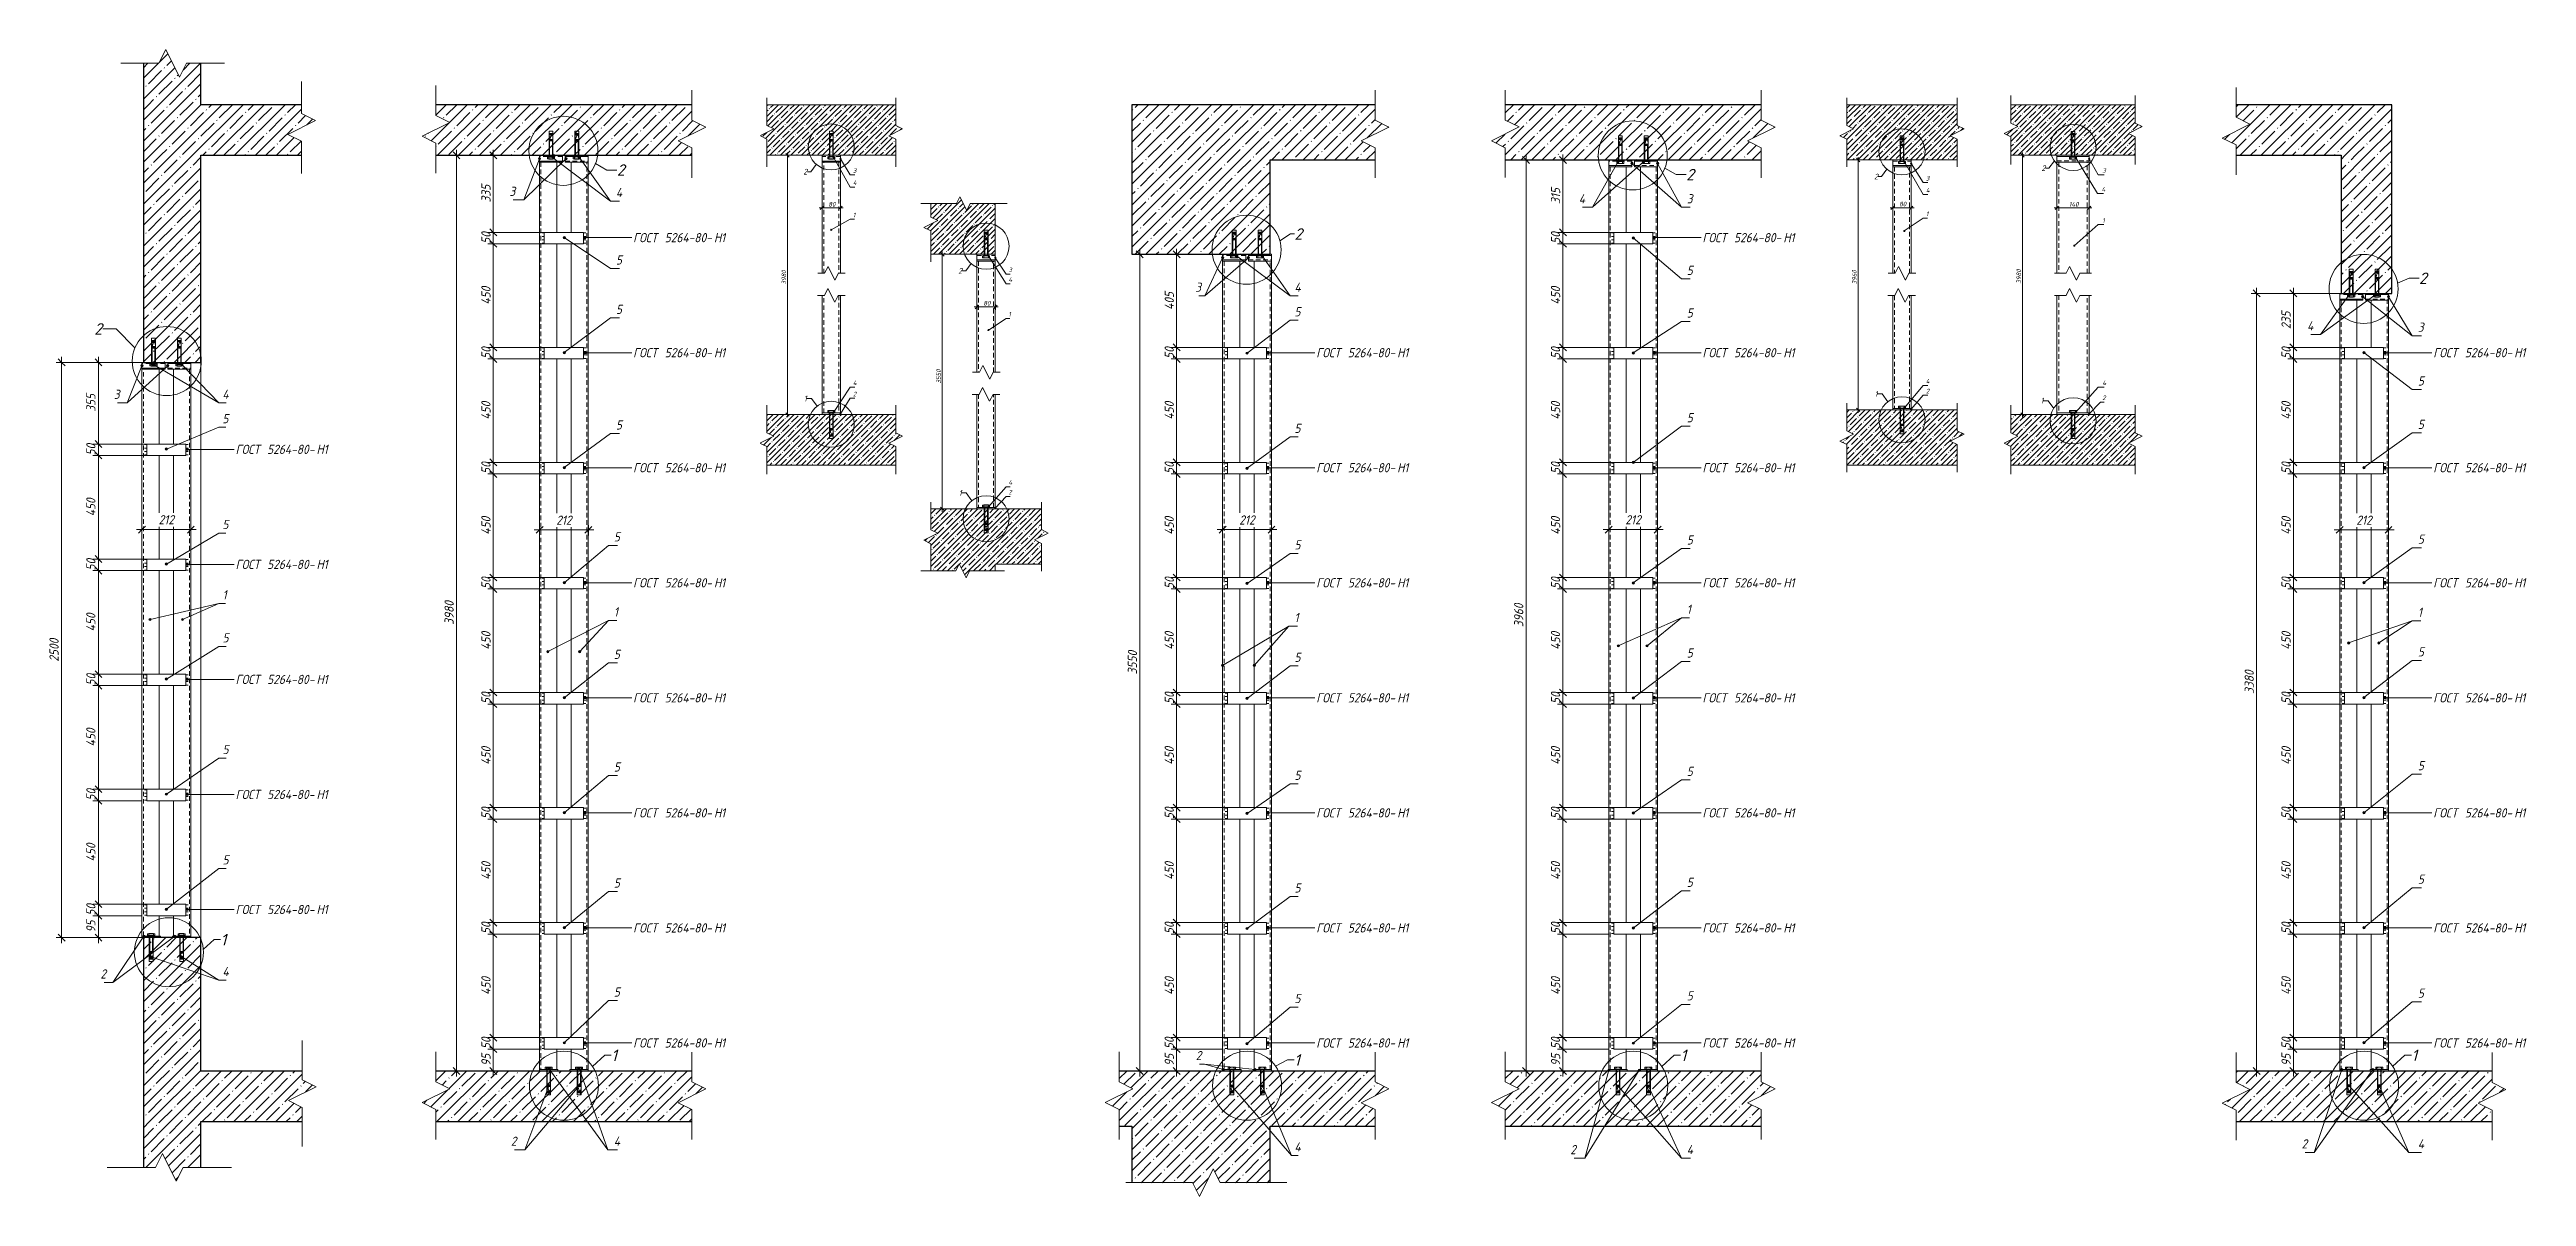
# Model space of a CAD drawing. Header units: millimetres. Extents: x -508 to 38670, y -99 to 8560.
# Drawn here: x -508 to 10251, y 3575 to 8560 of the extents above; entities that cross this region are included whole.
import ezdxf

# ---------------------------------------------------------------- set-up
doc = ezdxf.new("R2010")
doc.units = ezdxf.units.MM
doc.linetypes.add('200_ШТРИХ_ш1п0_6_', pattern=[32, 20, -12])
for name, color, linetype, lineweight in [('A-ANNO-DIMS', 7, 'Continuous', 9), ('A-ANNO-DIMS-10', 7, 'Continuous', 9), ('A-ANNO-DIMS-20', 7, 'Continuous', 9), ('A-DETL-1', 7, 'Continuous', 5), ('A-DETL-2', 7, '200_ШТРИХ_ш1п0_6_', 5), ('A-DETL-GENF-1', 7, 'Continuous', 5), ('A-FLOR-FNSH-1', 7, 'Continuous', 30), ('A-FLOR-FNSH-2', 7, 'Continuous', 20), ('A-FLOR-PATT-1', 7, 'Continuous', 5), ('A-GENM', 7, 'Continuous', 9), ('A-GENM-1', 7, 'Continuous', 18), ('A-GENM-IDEN', 7, 'Continuous', 9), ('A-WALL-1', 7, 'Continuous', 30), ('A-WALL-PATT-1', 7, 'Continuous', 5), ('G-ANNO-TEXT', 7, 'Continuous', 9), ('S-COLS', 7, 'Continuous', 9)]:
    doc.layers.add(name, color=color, linetype=linetype, lineweight=lineweight)
doc.styles.add('ISOCPEUR_I', font='isocpeui.ttf', dxfattribs={"width": 0.9, "height": 40})
doc.styles.add('ISOCPEUR_I_1', font='isocpeui.ttf', dxfattribs={"height": 50})
doc.styles.add('ISOCPEUR_I_2', font='isocpeui.ttf', dxfattribs={"width": 0.9, "height": 20})
doc.styles.add('ISOCPEUR_I_3', font='isocpeui.ttf', dxfattribs={"height": 25})
doc.dimstyles.new('ISO-2_0_0_9К_СРЕДНИЙ', dxfattribs={"dimscale": 304.8, "dimtxt": 39.839247, "dimasz": 0.098425, "dimexe": 0.07874, "dimexo": 0, "dimgap": 0, "dimtad": 1, "dimdec": 0, "dimzin": 0, "dimdsep": 46, "dimtxsty": 'ISOCPEUR_I', "dimblk1": 'OBLIQUE', "dimblk2": 'OBLIQUE', "dimsah": 1, "dimcen": 0.09, "dimdle": 0.07874, "dimazin": 0, "dimtfac": 1, "dimtdec": 4, "dimtix": 1, "dimtmove": 0, "dimatfit": 3, "dimfxl": 1, "dimtvp": 1, "dimtolj": 1, "dimtzin": 0, "dimarcsym": 2})
doc.dimstyles.new('ISO-2_0_0_9К_СРЕДНИЙ_1', dxfattribs={"dimscale": 304.8, "dimtxt": 19.919624, "dimasz": 0.049213, "dimexe": 0.03937, "dimexo": 0, "dimgap": 0, "dimtad": 1, "dimdec": 0, "dimzin": 0, "dimdsep": 46, "dimtxsty": 'ISOCPEUR_I_2', "dimblk1": 'OBLIQUE', "dimblk2": 'OBLIQUE', "dimsah": 1, "dimcen": 0.09, "dimdle": 0.03937, "dimazin": 0, "dimtfac": 1, "dimtdec": 4, "dimtix": 1, "dimtmove": 0, "dimatfit": 3, "dimfxl": 1, "dimtvp": 1, "dimtolj": 1, "dimtzin": 0, "dimarcsym": 2})
doc.dimstyles.new('ISO-2_0_0_9К_СРЕДНИЙ_ФОН', dxfattribs={"dimscale": 304.8, "dimtxt": 39.839247, "dimasz": 0.098425, "dimexe": 0.07874, "dimexo": 0, "dimgap": 0.032808, "dimtad": 1, "dimdec": 0, "dimdsep": 46, "dimtxsty": 'ISOCPEUR_I', "dimblk1": 'OBLIQUE', "dimblk2": 'OBLIQUE', "dimsah": 1, "dimcen": 0.09, "dimdle": 0.07874, "dimazin": 0, "dimtfac": 1, "dimtdec": 4, "dimtix": 1, "dimtmove": 0, "dimatfit": 3, "dimfxl": 1, "dimtvp": 1, "dimtfill": 1, "dimtolj": 1, "dimtzin": 0, "dimarcsym": 2})
pattern_1 = [(45, (1427.15, 4305), (-45.6197, 45.6197), []), (45, (1472.766, 4305), (-45.6197, 45.6197), [80.645, -16.129, 2.682, -13.447])]
pattern_2 = [(45, (2583.76, 4305), (-45.6197, 45.6197), []), (45, (2629.38, 4305), (-45.6197, 45.6197), [80.645, -16.129, 2.682, -13.447])]
pattern_3 = [(45, (4209.81, 4305), (-22.80985, 22.80985), []), (45, (4232.62, 4305), (-22.80985, 22.80985), [40.323, -8.065, 1.341, -6.723])]
pattern_4 = [(45, (4916.3, 4305), (-22.80985, 22.80985), []), (45, (4939.11, 4305), (-22.80985, 22.80985), [40.323, -8.065, 1.341, -6.723])]
pattern_5 = [(45, (6089.76, 4305), (-45.6197, 45.6197), []), (45, (6135.38, 4305), (-45.6197, 45.6197), [80.645, -16.129, 2.682, -13.447])]
pattern_6 = [(45, (7584.246, 4305), (-45.6197, 45.6197), []), (45, (7629.866, 4305), (-45.6197, 45.6197), [80.645, -16.129, 2.682, -13.447])]
pattern_7 = [(45, (8636.327, 4305), (-22.80985, 22.80985), []), (45, (8659.137, 4305), (-22.80985, 22.80985), [40.322, -8.064, 1.341, -6.723])]
pattern_8 = [(45, (9630.798, 4305), (-22.80985, 22.80985), []), (45, (9653.608, 4305), (-22.80985, 22.80985), [40.322, -8.064, 1.341, -6.723])]
pattern_9 = [(45, (11143.02, 4305), (-45.6197, 45.6197), []), (45, (11188.64, 4305), (-45.6197, 45.6197), [80.645, -16.129, 2.682, -13.447])]

msp = doc.modelspace()

# ---------------------------------------------------------------- texts
at = {"layer": 'A-GENM-IDEN', "attachment_point": 1}
for s, insert, char_height, width, style in [('\\fISOCPEUR|b0|i1|c204|p34|;\\W.9;3', (1490.2, 7963.5), 40, 31.747, 'ISOCPEUR_I'), ('\\fISOCPEUR|b0|i1|c204|p34|;\\W.9;3', (1490.2, 7963.5), 40, 31.747, 'ISOCPEUR_I'), ('\\fISOCPEUR|b0|i1|c204|p34|;\\W.9;3', (2982.1, 8043.4), 20, 15.873, 'ISOCPEUR_I_2'), ('\\fISOCPEUR|b0|i1|c204|p34|;\\W.9;4', (2982.1, 7990.7), 20, 18.759, 'ISOCPEUR_I_2'), ('\\fISOCPEUR|b0|i1|c204|p34|;\\W.9;3', (7642.8, 8010.1), 20, 15.873, 'ISOCPEUR_I_2'), ('\\fISOCPEUR|b0|i1|c204|p34|;\\W.9;4', (8405.5, 7961.9), 20, 18.759, 'ISOCPEUR_I_2'), ('\\fISOCPEUR|b0|i1|c204|p34|;\\W.9;3', (8409, 8043.9), 20, 15.873, 'ISOCPEUR_I_2'), ('\\fISOCPEUR|b0|i1|c204|p34|;\\W.9;4', (1952.6, 7958.4), 40, 37.519, 'ISOCPEUR_I'), ('\\fISOCPEUR|b0|i1|c204|p34|;\\W.9;4', (1952.6, 7958.4), 40, 37.519, 'ISOCPEUR_I'), ('\\fISOCPEUR|b0|i1|c204|p34|;\\W.9;4', (6135.2, 7931), 40, 37.519, 'ISOCPEUR_I'), ('\\fISOCPEUR|b0|i1|c204|p34|;\\W.9;4', (6135.2, 7931), 40, 37.519, 'ISOCPEUR_I'), ('\\fISOCPEUR|b0|i1|c204|p34|;\\W.9;3', (6603.9, 7931), 40, 31.747, 'ISOCPEUR_I'), ('\\fISOCPEUR|b0|i1|c204|p34|;\\W.9;3', (6603.9, 7931), 40, 31.747, 'ISOCPEUR_I'), ('\\fISOCPEUR|b0|i1|c204|p34|;\\W.9;4', (7642.8, 7958.2), 20, 18.759, 'ISOCPEUR_I_2'), ('\\fISOCPEUR|b0|i1|c204|p34|;\\W.9;1', (7642.8, 7855.8), 20, 11.544, 'ISOCPEUR_I_2'), ('\\fISOCPEUR|b0|i1|c204|p34|;\\W.9;1', (2982.1, 7850.6), 20, 11.544, 'ISOCPEUR_I_2'), ('\\fISOCPEUR|b0|i1|c204|p34|;\\W.9;1', (8409, 7827.3), 20, 11.544, 'ISOCPEUR_I_2'), ('\\fISOCPEUR|b0|i1|c204|p34|;\\W.9;5', (1952.6, 7665.1), 40, 31.747, 'ISOCPEUR_I'), ('\\fISOCPEUR|b0|i1|c204|p34|;\\W.9;3', (3657.3, 7612.2), 20, 15.873, 'ISOCPEUR_I_2'), ('\\fISOCPEUR|b0|i1|c204|p34|;\\W.9;4', (3657.3, 7569.2), 20, 18.759, 'ISOCPEUR_I_2'), ('\\fISOCPEUR|b0|i1|c204|p34|;\\W.9;3', (4469.1, 7546.7), 40, 31.747, 'ISOCPEUR_I'), ('\\fISOCPEUR|b0|i1|c204|p34|;\\W.9;3', (4469.1, 7546.7), 40, 31.747, 'ISOCPEUR_I'), ('\\fISOCPEUR|b0|i1|c204|p34|;\\W.9;4', (4899.9, 7546.7), 40, 37.519, 'ISOCPEUR_I'), ('\\fISOCPEUR|b0|i1|c204|p34|;\\W.9;4', (4899.9, 7546.7), 40, 37.519, 'ISOCPEUR_I'), ('\\fISOCPEUR|b0|i1|c204|p34|;\\W.9;5', (6603.9, 7619.8), 40, 31.747, 'ISOCPEUR_I'), ('\\fISOCPEUR|b0|i1|c204|p34|;\\W.9;5', (1952.6, 7450.3), 40, 31.747, 'ISOCPEUR_I'), ('\\fISOCPEUR|b0|i1|c204|p34|;\\W.9;5', (4899.9, 7439.9), 40, 31.747, 'ISOCPEUR_I'), ('\\fISOCPEUR|b0|i1|c204|p34|;\\W.9;5', (6603.9, 7434.9), 40, 31.747, 'ISOCPEUR_I'), ('\\fISOCPEUR|b0|i1|c204|p34|;\\W.9;1', (3657.3, 7419.4), 20, 11.544, 'ISOCPEUR_I_2'), ('\\fISOCPEUR|b0|i1|c204|p34|;\\W.9;4', (9298.3, 7378.9), 40, 37.519, 'ISOCPEUR_I'), ('\\fISOCPEUR|b0|i1|c204|p34|;\\W.9;4', (9298.3, 7378.9), 40, 37.519, 'ISOCPEUR_I'), ('\\fISOCPEUR|b0|i1|c204|p34|;\\W.9;3', (9779.4, 7373), 40, 31.747, 'ISOCPEUR_I'), ('\\fISOCPEUR|b0|i1|c204|p34|;\\W.9;3', (9779.4, 7373), 40, 31.747, 'ISOCPEUR_I'), ('\\fISOCPEUR|b0|i1|c204|p34|;\\W.9;4', (2982.1, 7121.1), 20, 18.759, 'ISOCPEUR_I_2'), ('\\fISOCPEUR|b0|i1|c204|p34|;\\W.9;4', (7642.8, 7128.4), 20, 18.759, 'ISOCPEUR_I_2'), ('\\fISOCPEUR|b0|i1|c204|p34|;\\W.9;4', (8409, 7121.1), 20, 18.759, 'ISOCPEUR_I_2'), ('\\fISOCPEUR|b0|i1|c204|p34|;\\W.9;5', (9779.4, 7139.4), 40, 31.747, 'ISOCPEUR_I'), ('\\fISOCPEUR|b0|i1|c204|p34|;\\W.9;3', (-228.4, 7081.3), 40, 31.747, 'ISOCPEUR_I'), ('\\fISOCPEUR|b0|i1|c204|p34|;\\W.9;3', (-228.4, 7081.3), 40, 31.747, 'ISOCPEUR_I'), ('\\fISOCPEUR|b0|i1|c204|p34|;\\W.9;4', (243.1, 7081), 40, 37.519, 'ISOCPEUR_I'), ('\\fISOCPEUR|b0|i1|c204|p34|;\\W.9;4', (243.1, 7081), 40, 37.519, 'ISOCPEUR_I'), ('\\fISOCPEUR|b0|i1|c204|p34|;\\W.9;2', (2982.1, 7072.4), 20, 15.873, 'ISOCPEUR_I_2'), ('\\fISOCPEUR|b0|i1|c204|p34|;\\W.9;2', (7642.8, 7085.3), 20, 15.873, 'ISOCPEUR_I_2'), ('\\fISOCPEUR|b0|i1|c204|p34|;\\W.9;2', (8409, 7056.2), 20, 15.873, 'ISOCPEUR_I_2'), ('\\fISOCPEUR|b0|i1|c204|p34|;\\W.9;5', (243.1, 6975.3), 40, 31.747, 'ISOCPEUR_I'), ('\\fISOCPEUR|b0|i1|c204|p34|;\\W.9;5', (1952.6, 6948.1), 40, 31.747, 'ISOCPEUR_I'), ('\\fISOCPEUR|b0|i1|c204|p34|;\\W.9;5', (4899.9, 6933.3), 40, 31.747, 'ISOCPEUR_I'), ('\\fISOCPEUR|b0|i1|c204|p34|;\\W.9;5', (6603.9, 6979.5), 40, 31.747, 'ISOCPEUR_I'), ('\\fISOCPEUR|b0|i1|c204|p34|;\\W.9;5', (9779.4, 6950.6), 40, 31.747, 'ISOCPEUR_I'), ('\\fISOCPEUR|b0|i1|c204|p34|;\\W.9;4', (3657.3, 6688.2), 20, 18.759, 'ISOCPEUR_I_2'), ('\\fISOCPEUR|b0|i1|c204|p34|;\\W.9;2', (3657.3, 6645.7), 20, 15.873, 'ISOCPEUR_I_2'), ('\\fISOCPEUR|b0|i1|c204|p34|;\\W.9;5', (243.1, 6515.4), 40, 31.747, 'ISOCPEUR_I'), ('\\fISOCPEUR|b0|i1|c204|p34|;\\W.9;5', (1943.5, 6461.5), 40, 31.747, 'ISOCPEUR_I'), ('\\fISOCPEUR|b0|i1|c204|p34|;\\W.9;5', (4899.9, 6426.7), 40, 31.747, 'ISOCPEUR_I'), ('\\fISOCPEUR|b0|i1|c204|p34|;\\W.9;5', (6603.9, 6448.2), 40, 31.747, 'ISOCPEUR_I'), ('\\fISOCPEUR|b0|i1|c204|p34|;\\W.9;5', (9779.4, 6451.6), 40, 31.747, 'ISOCPEUR_I'), ('\\fISOCPEUR|b0|i1|c204|p34|;\\W.9;1', (243.8, 6209.5), 40, 23.089, 'ISOCPEUR_I'), ('\\fISOCPEUR|b0|i1|c204|p34|;\\W.9;1', (243.8, 6209.5), 40, 23.089, 'ISOCPEUR_I'), ('\\fISOCPEUR|b0|i1|c204|p34|;\\W.9;1', (1943.5, 6135.2), 40, 23.089, 'ISOCPEUR_I'), ('\\fISOCPEUR|b0|i1|c204|p34|;\\W.9;1', (1943.5, 6135.2), 40, 23.089, 'ISOCPEUR_I'), ('\\fISOCPEUR|b0|i1|c204|p34|;\\W.9;1', (6603.9, 6146.8), 40, 23.089, 'ISOCPEUR_I'), ('\\fISOCPEUR|b0|i1|c204|p34|;\\W.9;1', (6603.9, 6146.8), 40, 23.089, 'ISOCPEUR_I'), ('\\fISOCPEUR|b0|i1|c204|p34|;\\W.9;1', (9779.4, 6133.7), 40, 23.089, 'ISOCPEUR_I'), ('\\fISOCPEUR|b0|i1|c204|p34|;\\W.9;1', (9779.4, 6133.7), 40, 23.089, 'ISOCPEUR_I'), ('\\fISOCPEUR|b0|i1|c204|p34|;\\W.9;1', (4899.9, 6110.9), 40, 23.089, 'ISOCPEUR_I'), ('\\fISOCPEUR|b0|i1|c204|p34|;\\W.9;1', (4899.9, 6110.9), 40, 23.089, 'ISOCPEUR_I'), ('\\fISOCPEUR|b0|i1|c204|p34|;\\W.9;5', (243.8, 6022.9), 40, 31.747, 'ISOCPEUR_I'), ('\\fISOCPEUR|b0|i1|c204|p34|;\\W.9;5', (1943.5, 5951), 40, 31.747, 'ISOCPEUR_I'), ('\\fISOCPEUR|b0|i1|c204|p34|;\\W.9;5', (4899.9, 5938.3), 40, 31.747, 'ISOCPEUR_I'), ('\\fISOCPEUR|b0|i1|c204|p34|;\\W.9;5', (6603.9, 5957.2), 40, 31.747, 'ISOCPEUR_I'), ('\\fISOCPEUR|b0|i1|c204|p34|;\\W.9;5', (9779.4, 5961.9), 40, 31.747, 'ISOCPEUR_I'), ('\\fISOCPEUR|b0|i1|c204|p34|;\\W.9;5', (243.8, 5537.6), 40, 31.747, 'ISOCPEUR_I'), ('\\fISOCPEUR|b0|i1|c204|p34|;\\W.9;5', (1943.5, 5461.5), 40, 31.747, 'ISOCPEUR_I'), ('\\fISOCPEUR|b0|i1|c204|p34|;\\W.9;5', (4899.9, 5425.3), 40, 31.747, 'ISOCPEUR_I'), ('\\fISOCPEUR|b0|i1|c204|p34|;\\W.9;5', (6603.9, 5442.2), 40, 31.747, 'ISOCPEUR_I'), ('\\fISOCPEUR|b0|i1|c204|p34|;\\W.9;5', (9779.4, 5467.4), 40, 31.747, 'ISOCPEUR_I'), ('\\fISOCPEUR|b0|i1|c204|p34|;\\W.9;5', (243.8, 5057.7), 40, 31.747, 'ISOCPEUR_I'), ('\\fISOCPEUR|b0|i1|c204|p34|;\\W.9;5', (1943.5, 4957), 40, 31.747, 'ISOCPEUR_I'), ('\\fISOCPEUR|b0|i1|c204|p34|;\\W.9;5', (6603.9, 4960.2), 40, 31.747, 'ISOCPEUR_I'), ('\\fISOCPEUR|b0|i1|c204|p34|;\\W.9;5', (9779.4, 4973.7), 40, 31.747, 'ISOCPEUR_I'), ('\\fISOCPEUR|b0|i1|c204|p34|;\\W.9;5', (4899.9, 4935.7), 40, 31.747, 'ISOCPEUR_I'), ('\\fISOCPEUR|b0|i1|c204|p34|;\\W.9;2', (-286.5, 4562.1), 40, 31.747, 'ISOCPEUR_I'), ('\\fISOCPEUR|b0|i1|c204|p34|;\\W.9;2', (-286.5, 4562.1), 40, 31.747, 'ISOCPEUR_I'), ('\\fISOCPEUR|b0|i1|c204|p34|;\\W.9;4', (243.8, 4572.7), 40, 37.519, 'ISOCPEUR_I'), ('\\fISOCPEUR|b0|i1|c204|p34|;\\W.9;4', (243.8, 4572.7), 40, 37.519, 'ISOCPEUR_I'), ('\\fISOCPEUR|b0|i1|c204|p34|;\\W.9;5', (1943.5, 4483.2), 40, 31.747, 'ISOCPEUR_I'), ('\\fISOCPEUR|b0|i1|c204|p34|;\\W.9;5', (4899.9, 4455.2), 40, 31.747, 'ISOCPEUR_I'), ('\\fISOCPEUR|b0|i1|c204|p34|;\\W.9;5', (6603.9, 4467), 40, 31.747, 'ISOCPEUR_I'), ('\\fISOCPEUR|b0|i1|c204|p34|;\\W.9;5', (9779.4, 4478.2), 40, 31.747, 'ISOCPEUR_I'), ('\\fISOCPEUR|b0|i1|c204|p34|;\\W.9;2', (4471.1, 4207.2), 40, 31.747, 'ISOCPEUR_I'), ('\\fISOCPEUR|b0|i1|c204|p34|;\\W.9;2', (4471.1, 4207.2), 40, 31.747, 'ISOCPEUR_I'), ('\\fISOCPEUR|b0|i1|c204|p34|;\\W.9;2', (1496.1, 3834.9), 40, 31.747, 'ISOCPEUR_I'), ('\\fISOCPEUR|b0|i1|c204|p34|;\\W.9;2', (1496.1, 3834.9), 40, 31.747, 'ISOCPEUR_I'), ('\\fISOCPEUR|b0|i1|c204|p34|;\\W.9;4', (1943.5, 3834.9), 40, 37.519, 'ISOCPEUR_I'), ('\\fISOCPEUR|b0|i1|c204|p34|;\\W.9;4', (1943.5, 3834.9), 40, 37.519, 'ISOCPEUR_I'), ('\\fISOCPEUR|b0|i1|c204|p34|;\\W.9;4', (4899.9, 3810.4), 40, 37.519, 'ISOCPEUR_I'), ('\\fISOCPEUR|b0|i1|c204|p34|;\\W.9;4', (4899.9, 3810.3), 40, 37.519, 'ISOCPEUR_I'), ('\\fISOCPEUR|b0|i1|c204|p34|;\\W.9;2', (6098.2, 3798.5), 40, 31.747, 'ISOCPEUR_I'), ('\\fISOCPEUR|b0|i1|c204|p34|;\\W.9;2', (6098.2, 3798.5), 40, 31.747, 'ISOCPEUR_I'), ('\\fISOCPEUR|b0|i1|c204|p34|;\\W.9;4', (6603.9, 3798.5), 40, 37.519, 'ISOCPEUR_I'), ('\\fISOCPEUR|b0|i1|c204|p34|;\\W.9;4', (6603.9, 3798.5), 40, 37.519, 'ISOCPEUR_I'), ('\\fISOCPEUR|b0|i1|c204|p34|;\\W.9;2', (9274.5, 3823.3), 40, 31.747, 'ISOCPEUR_I'), ('\\fISOCPEUR|b0|i1|c204|p34|;\\W.9;2', (9274.5, 3823.3), 40, 31.747, 'ISOCPEUR_I'), ('\\fISOCPEUR|b0|i1|c204|p34|;\\W.9;4', (9779.4, 3823.3), 40, 37.519, 'ISOCPEUR_I'), ('\\fISOCPEUR|b0|i1|c204|p34|;\\W.9;4', (9779.4, 3823.3), 40, 37.519, 'ISOCPEUR_I')]:
    msp.add_mtext(s, dxfattribs=dict(at, insert=insert, char_height=char_height, width=width, style=style))
at = {"layer": 'G-ANNO-TEXT', "attachment_point": 1}
for s, insert, char_height, width, style in [('\\fISOCPEUR|b0|i1|c204|p34|;2', (1956.6, 8060.9), 50, 44.894, 'ISOCPEUR_I_1'), ('\\fISOCPEUR|b0|i1|c204|p34|;2', (2766.4, 8041.3), 25, 22.447, 'ISOCPEUR_I_3'), ('\\fISOCPEUR|b0|i1|c204|p34|;2', (6601.4, 8040.9), 50, 44.894, 'ISOCPEUR_I_1'), ('\\fISOCPEUR|b0|i1|c204|p34|;2', (7417.2, 8019.9), 25, 22.447, 'ISOCPEUR_I_3'), ('\\fISOCPEUR|b0|i1|c204|p34|;2', (8144.3, 8056.8), 25, 22.447, 'ISOCPEUR_I_3'), ('ГОСТ', (2027.3, 7762), 40, 138.532, 'ISOCPEUR_I'), (' 5264-80-', (2141.6, 7762), 40, 287.164, 'ISOCPEUR_I'), ('\\fISOCPEUR|b0|i1|c204|p34|;\\W.9;Н', (2378.5, 7762), 40, 37.519, 'ISOCPEUR_I'), ('\\fISOCPEUR|b0|i1|c204|p34|;\\W.9;1', (2409.4, 7762), 40, 23.089, 'ISOCPEUR_I'), ('\\fISOCPEUR|b0|i1|c204|p34|;2', (4899.9, 7782.9), 50, 44.895, 'ISOCPEUR_I_1'), ('ГОСТ', (6672, 7762), 40, 138.532, 'ISOCPEUR_I'), (' 5264-80-', (6786.3, 7762), 40, 287.164, 'ISOCPEUR_I'), ('\\fISOCPEUR|b0|i1|c204|p34|;\\W.9;Н', (7023.3, 7762), 40, 37.519, 'ISOCPEUR_I'), ('\\fISOCPEUR|b0|i1|c204|p34|;\\W.9;1', (7054.2, 7762), 40, 23.089, 'ISOCPEUR_I'), ('\\fISOCPEUR|b0|i1|c204|p34|;2', (3439.1, 7609.9), 25, 22.447, 'ISOCPEUR_I_3'), ('\\fISOCPEUR|b0|i1|c204|p34|;2', (9784.5, 7590.5), 50, 44.894, 'ISOCPEUR_I_1'), ('\\fISOCPEUR|b0|i1|c204|p34|;2', (-313.3, 7370.4), 50, 44.895, 'ISOCPEUR_I_1'), ('ГОСТ', (2027.3, 7262), 40, 138.532, 'ISOCPEUR_I'), (' 5264-80-', (2141.6, 7262), 40, 287.164, 'ISOCPEUR_I'), ('\\fISOCPEUR|b0|i1|c204|p34|;\\W.9;Н', (2378.5, 7262), 40, 37.519, 'ISOCPEUR_I'), ('\\fISOCPEUR|b0|i1|c204|p34|;\\W.9;1', (2409.4, 7262), 40, 23.089, 'ISOCPEUR_I'), ('ГОСТ', (4994.6, 7262), 40, 138.532, 'ISOCPEUR_I'), (' 5264-80-', (5108.9, 7262), 40, 287.164, 'ISOCPEUR_I'), ('\\fISOCPEUR|b0|i1|c204|p34|;\\W.9;Н', (5345.9, 7262), 40, 37.519, 'ISOCPEUR_I'), ('\\fISOCPEUR|b0|i1|c204|p34|;\\W.9;1', (5376.8, 7262), 40, 23.089, 'ISOCPEUR_I'), ('ГОСТ', (6672, 7262), 40, 138.532, 'ISOCPEUR_I'), (' 5264-80-', (6786.3, 7262), 40, 287.164, 'ISOCPEUR_I'), ('\\fISOCPEUR|b0|i1|c204|p34|;\\W.9;Н', (7023.3, 7262), 40, 37.519, 'ISOCPEUR_I'), ('\\fISOCPEUR|b0|i1|c204|p34|;\\W.9;1', (7054.2, 7262), 40, 23.089, 'ISOCPEUR_I'), ('ГОСТ', (9846.5, 7262), 40, 138.532, 'ISOCPEUR_I'), (' 5264-80-', (9960.8, 7262), 40, 287.164, 'ISOCPEUR_I'), ('\\fISOCPEUR|b0|i1|c204|p34|;\\W.9;Н', (10197.7, 7262), 40, 37.519, 'ISOCPEUR_I'), ('\\fISOCPEUR|b0|i1|c204|p34|;\\W.9;1', (10228.7, 7262), 40, 23.089, 'ISOCPEUR_I'), ('\\fISOCPEUR|b0|i1|c204|p34|;1', (2769, 7055.6), 25, 16.034, 'ISOCPEUR_I_3'), ('\\fISOCPEUR|b0|i1|c204|p34|;1', (7419.8, 7075), 25, 16.034, 'ISOCPEUR_I_3'), ('\\fISOCPEUR|b0|i1|c204|p34|;1', (8140.5, 7046), 25, 16.034, 'ISOCPEUR_I_3'), ('ГОСТ', (300.6, 6842), 40, 138.532, 'ISOCPEUR_I'), (' 5264-80-', (414.9, 6842), 40, 287.164, 'ISOCPEUR_I'), ('\\fISOCPEUR|b0|i1|c204|p34|;\\W.9;Н', (651.9, 6842), 40, 37.519, 'ISOCPEUR_I'), ('\\fISOCPEUR|b0|i1|c204|p34|;\\W.9;1', (682.8, 6842), 40, 23.089, 'ISOCPEUR_I'), ('ГОСТ', (2027.3, 6762), 40, 138.532, 'ISOCPEUR_I'), (' 5264-80-', (2141.6, 6762), 40, 287.164, 'ISOCPEUR_I'), ('\\fISOCPEUR|b0|i1|c204|p34|;\\W.9;Н', (2378.5, 6762), 40, 37.519, 'ISOCPEUR_I'), ('\\fISOCPEUR|b0|i1|c204|p34|;\\W.9;1', (2409.4, 6762), 40, 23.089, 'ISOCPEUR_I'), ('ГОСТ', (4994.6, 6762), 40, 138.532, 'ISOCPEUR_I'), (' 5264-80-', (5108.9, 6762), 40, 287.164, 'ISOCPEUR_I'), ('\\fISOCPEUR|b0|i1|c204|p34|;\\W.9;Н', (5345.9, 6762), 40, 37.519, 'ISOCPEUR_I'), ('\\fISOCPEUR|b0|i1|c204|p34|;\\W.9;1', (5376.8, 6762), 40, 23.089, 'ISOCPEUR_I'), ('ГОСТ', (6672, 6762), 40, 138.532, 'ISOCPEUR_I'), (' 5264-80-', (6786.3, 6762), 40, 287.164, 'ISOCPEUR_I'), ('\\fISOCPEUR|b0|i1|c204|p34|;\\W.9;Н', (7023.3, 6762), 40, 37.519, 'ISOCPEUR_I'), ('\\fISOCPEUR|b0|i1|c204|p34|;\\W.9;1', (7054.2, 6762), 40, 23.089, 'ISOCPEUR_I'), ('ГОСТ', (9846.5, 6762), 40, 138.532, 'ISOCPEUR_I'), (' 5264-80-', (9960.8, 6762), 40, 287.164, 'ISOCPEUR_I'), ('\\fISOCPEUR|b0|i1|c204|p34|;\\W.9;Н', (10197.7, 6762), 40, 37.519, 'ISOCPEUR_I'), ('\\fISOCPEUR|b0|i1|c204|p34|;\\W.9;1', (10228.7, 6762), 40, 23.089, 'ISOCPEUR_I'), ('\\fISOCPEUR|b0|i1|c204|p34|;1', (3441.6, 6644.9), 25, 16.034, 'ISOCPEUR_I_3'), ('ГОСТ', (300.6, 6342), 40, 138.532, 'ISOCPEUR_I'), (' 5264-80-', (414.9, 6342), 40, 287.164, 'ISOCPEUR_I'), ('\\fISOCPEUR|b0|i1|c204|p34|;\\W.9;Н', (651.9, 6342), 40, 37.519, 'ISOCPEUR_I'), ('\\fISOCPEUR|b0|i1|c204|p34|;\\W.9;1', (682.8, 6342), 40, 23.089, 'ISOCPEUR_I'), ('ГОСТ', (2027.3, 6262), 40, 138.532, 'ISOCPEUR_I'), (' 5264-80-', (2141.6, 6262), 40, 287.164, 'ISOCPEUR_I'), ('\\fISOCPEUR|b0|i1|c204|p34|;\\W.9;Н', (2378.5, 6262), 40, 37.519, 'ISOCPEUR_I'), ('\\fISOCPEUR|b0|i1|c204|p34|;\\W.9;1', (2409.4, 6262), 40, 23.089, 'ISOCPEUR_I'), ('ГОСТ', (4994.6, 6262), 40, 138.532, 'ISOCPEUR_I'), (' 5264-80-', (5108.9, 6262), 40, 287.164, 'ISOCPEUR_I'), ('\\fISOCPEUR|b0|i1|c204|p34|;\\W.9;Н', (5345.9, 6262), 40, 37.519, 'ISOCPEUR_I'), ('\\fISOCPEUR|b0|i1|c204|p34|;\\W.9;1', (5376.8, 6262), 40, 23.089, 'ISOCPEUR_I'), ('ГОСТ', (6672, 6262), 40, 138.532, 'ISOCPEUR_I'), (' 5264-80-', (6786.3, 6262), 40, 287.164, 'ISOCPEUR_I'), ('\\fISOCPEUR|b0|i1|c204|p34|;\\W.9;Н', (7023.3, 6262), 40, 37.519, 'ISOCPEUR_I'), ('\\fISOCPEUR|b0|i1|c204|p34|;\\W.9;1', (7054.2, 6262), 40, 23.089, 'ISOCPEUR_I'), ('ГОСТ', (9846.5, 6262), 40, 138.532, 'ISOCPEUR_I'), (' 5264-80-', (9960.8, 6262), 40, 287.164, 'ISOCPEUR_I'), ('\\fISOCPEUR|b0|i1|c204|p34|;\\W.9;Н', (10197.7, 6262), 40, 37.519, 'ISOCPEUR_I'), ('\\fISOCPEUR|b0|i1|c204|p34|;\\W.9;1', (10228.7, 6262), 40, 23.089, 'ISOCPEUR_I'), ('ГОСТ', (300.6, 5842), 40, 138.532, 'ISOCPEUR_I'), (' 5264-80-', (414.9, 5842), 40, 287.164, 'ISOCPEUR_I'), ('\\fISOCPEUR|b0|i1|c204|p34|;\\W.9;Н', (651.9, 5842), 40, 37.519, 'ISOCPEUR_I'), ('\\fISOCPEUR|b0|i1|c204|p34|;\\W.9;1', (682.8, 5842), 40, 23.089, 'ISOCPEUR_I'), ('ГОСТ', (2027.3, 5762), 40, 138.532, 'ISOCPEUR_I'), (' 5264-80-', (2141.6, 5762), 40, 287.164, 'ISOCPEUR_I'), ('\\fISOCPEUR|b0|i1|c204|p34|;\\W.9;Н', (2378.5, 5762), 40, 37.519, 'ISOCPEUR_I'), ('\\fISOCPEUR|b0|i1|c204|p34|;\\W.9;1', (2409.4, 5762), 40, 23.089, 'ISOCPEUR_I'), ('ГОСТ', (4994.6, 5762), 40, 138.532, 'ISOCPEUR_I'), (' 5264-80-', (5108.9, 5762), 40, 287.164, 'ISOCPEUR_I'), ('\\fISOCPEUR|b0|i1|c204|p34|;\\W.9;Н', (5345.9, 5762), 40, 37.519, 'ISOCPEUR_I'), ('\\fISOCPEUR|b0|i1|c204|p34|;\\W.9;1', (5376.8, 5762), 40, 23.089, 'ISOCPEUR_I'), ('ГОСТ', (6672, 5762), 40, 138.532, 'ISOCPEUR_I'), (' 5264-80-', (6786.3, 5762), 40, 287.164, 'ISOCPEUR_I'), ('\\fISOCPEUR|b0|i1|c204|p34|;\\W.9;Н', (7023.3, 5762), 40, 37.519, 'ISOCPEUR_I'), ('\\fISOCPEUR|b0|i1|c204|p34|;\\W.9;1', (7054.2, 5762), 40, 23.089, 'ISOCPEUR_I'), ('ГОСТ', (9846.5, 5762), 40, 138.532, 'ISOCPEUR_I'), (' 5264-80-', (9960.8, 5762), 40, 287.164, 'ISOCPEUR_I'), ('\\fISOCPEUR|b0|i1|c204|p34|;\\W.9;Н', (10197.7, 5762), 40, 37.519, 'ISOCPEUR_I'), ('\\fISOCPEUR|b0|i1|c204|p34|;\\W.9;1', (10228.7, 5762), 40, 23.089, 'ISOCPEUR_I'), ('ГОСТ', (300.6, 5342), 40, 138.532, 'ISOCPEUR_I'), (' 5264-80-', (414.9, 5342), 40, 287.164, 'ISOCPEUR_I'), ('\\fISOCPEUR|b0|i1|c204|p34|;\\W.9;Н', (651.9, 5342), 40, 37.519, 'ISOCPEUR_I'), ('\\fISOCPEUR|b0|i1|c204|p34|;\\W.9;1', (682.8, 5342), 40, 23.089, 'ISOCPEUR_I'), ('ГОСТ', (2027.3, 5262), 40, 138.532, 'ISOCPEUR_I'), (' 5264-80-', (2141.6, 5262), 40, 287.164, 'ISOCPEUR_I'), ('\\fISOCPEUR|b0|i1|c204|p34|;\\W.9;Н', (2378.5, 5262), 40, 37.519, 'ISOCPEUR_I'), ('\\fISOCPEUR|b0|i1|c204|p34|;\\W.9;1', (2409.4, 5262), 40, 23.089, 'ISOCPEUR_I'), ('ГОСТ', (4994.6, 5262), 40, 138.532, 'ISOCPEUR_I'), (' 5264-80-', (5108.9, 5262), 40, 287.164, 'ISOCPEUR_I'), ('\\fISOCPEUR|b0|i1|c204|p34|;\\W.9;Н', (5345.9, 5262), 40, 37.519, 'ISOCPEUR_I'), ('\\fISOCPEUR|b0|i1|c204|p34|;\\W.9;1', (5376.8, 5262), 40, 23.089, 'ISOCPEUR_I'), ('ГОСТ', (6672, 5262), 40, 138.532, 'ISOCPEUR_I'), (' 5264-80-', (6786.3, 5262), 40, 287.164, 'ISOCPEUR_I'), ('\\fISOCPEUR|b0|i1|c204|p34|;\\W.9;Н', (7023.3, 5262), 40, 37.519, 'ISOCPEUR_I'), ('\\fISOCPEUR|b0|i1|c204|p34|;\\W.9;1', (7054.2, 5262), 40, 23.089, 'ISOCPEUR_I'), ('ГОСТ', (9846.5, 5262), 40, 138.532, 'ISOCPEUR_I'), (' 5264-80-', (9960.8, 5262), 40, 287.164, 'ISOCPEUR_I'), ('\\fISOCPEUR|b0|i1|c204|p34|;\\W.9;Н', (10197.7, 5262), 40, 37.519, 'ISOCPEUR_I'), ('\\fISOCPEUR|b0|i1|c204|p34|;\\W.9;1', (10228.7, 5262), 40, 23.089, 'ISOCPEUR_I'), ('ГОСТ', (300.6, 4842), 40, 138.532, 'ISOCPEUR_I'), (' 5264-80-', (414.9, 4842), 40, 287.164, 'ISOCPEUR_I'), ('\\fISOCPEUR|b0|i1|c204|p34|;\\W.9;Н', (651.9, 4842), 40, 37.519, 'ISOCPEUR_I'), ('\\fISOCPEUR|b0|i1|c204|p34|;\\W.9;1', (682.8, 4842), 40, 23.089, 'ISOCPEUR_I'), ('ГОСТ', (2027.3, 4762), 40, 138.532, 'ISOCPEUR_I'), (' 5264-80-', (2141.6, 4762), 40, 287.164, 'ISOCPEUR_I'), ('\\fISOCPEUR|b0|i1|c204|p34|;\\W.9;Н', (2378.5, 4762), 40, 37.519, 'ISOCPEUR_I'), ('\\fISOCPEUR|b0|i1|c204|p34|;\\W.9;1', (2409.4, 4762), 40, 23.089, 'ISOCPEUR_I'), ('ГОСТ', (4994.6, 4762), 40, 138.532, 'ISOCPEUR_I'), (' 5264-80-', (5108.9, 4762), 40, 287.164, 'ISOCPEUR_I'), ('\\fISOCPEUR|b0|i1|c204|p34|;\\W.9;Н', (5345.9, 4762), 40, 37.519, 'ISOCPEUR_I'), ('\\fISOCPEUR|b0|i1|c204|p34|;\\W.9;1', (5376.8, 4762), 40, 23.089, 'ISOCPEUR_I'), ('ГОСТ', (6672, 4762), 40, 138.532, 'ISOCPEUR_I'), (' 5264-80-', (6786.3, 4762), 40, 287.164, 'ISOCPEUR_I'), ('\\fISOCPEUR|b0|i1|c204|p34|;\\W.9;Н', (7023.3, 4762), 40, 37.519, 'ISOCPEUR_I'), ('\\fISOCPEUR|b0|i1|c204|p34|;\\W.9;1', (7054.2, 4762), 40, 23.089, 'ISOCPEUR_I'), ('ГОСТ', (9846.5, 4762), 40, 138.532, 'ISOCPEUR_I'), (' 5264-80-', (9960.8, 4762), 40, 287.164, 'ISOCPEUR_I'), ('\\fISOCPEUR|b0|i1|c204|p34|;\\W.9;Н', (10197.7, 4762), 40, 37.519, 'ISOCPEUR_I'), ('\\fISOCPEUR|b0|i1|c204|p34|;\\W.9;1', (10228.7, 4762), 40, 23.089, 'ISOCPEUR_I'), ('\\fISOCPEUR|b0|i1|c204|p34|;1', (235.7, 4716.2), 50, 32.068, 'ISOCPEUR_I_1'), ('\\fISOCPEUR|b0|i1|c204|p34|;1', (1932.5, 4213.5), 50, 32.068, 'ISOCPEUR_I_1'), ('ГОСТ', (2027.3, 4262), 40, 138.532, 'ISOCPEUR_I'), (' 5264-80-', (2141.6, 4262), 40, 287.164, 'ISOCPEUR_I'), ('\\fISOCPEUR|b0|i1|c204|p34|;\\W.9;Н', (2378.5, 4262), 40, 37.519, 'ISOCPEUR_I'), ('\\fISOCPEUR|b0|i1|c204|p34|;\\W.9;1', (2409.4, 4262), 40, 23.089, 'ISOCPEUR_I'), ('ГОСТ', (4994.6, 4262), 40, 138.532, 'ISOCPEUR_I'), (' 5264-80-', (5108.9, 4262), 40, 287.164, 'ISOCPEUR_I'), ('\\fISOCPEUR|b0|i1|c204|p34|;\\W.9;Н', (5345.9, 4262), 40, 37.519, 'ISOCPEUR_I'), ('\\fISOCPEUR|b0|i1|c204|p34|;\\W.9;1', (5376.8, 4262), 40, 23.089, 'ISOCPEUR_I'), ('\\fISOCPEUR|b0|i1|c204|p34|;1', (6577.2, 4213.5), 50, 32.068, 'ISOCPEUR_I_1'), ('ГОСТ', (6672, 4262), 40, 138.532, 'ISOCPEUR_I'), (' 5264-80-', (6786.3, 4262), 40, 287.164, 'ISOCPEUR_I'), ('\\fISOCPEUR|b0|i1|c204|p34|;\\W.9;Н', (7023.3, 4262), 40, 37.519, 'ISOCPEUR_I'), ('\\fISOCPEUR|b0|i1|c204|p34|;\\W.9;1', (7054.2, 4262), 40, 23.089, 'ISOCPEUR_I'), ('\\fISOCPEUR|b0|i1|c204|p34|;1', (9751.7, 4213.5), 50, 32.068, 'ISOCPEUR_I_1'), ('ГОСТ', (9846.5, 4262), 40, 138.532, 'ISOCPEUR_I'), (' 5264-80-', (9960.8, 4262), 40, 287.164, 'ISOCPEUR_I'), ('\\fISOCPEUR|b0|i1|c204|p34|;\\W.9;Н', (10197.7, 4262), 40, 37.519, 'ISOCPEUR_I'), ('\\fISOCPEUR|b0|i1|c204|p34|;\\W.9;1', (10228.7, 4262), 40, 23.089, 'ISOCPEUR_I'), ('\\fISOCPEUR|b0|i1|c204|p34|;1', (4898.6, 4193.1), 50, 32.068, 'ISOCPEUR_I_1')]:
    msp.add_mtext(s, dxfattribs=dict(at, insert=insert, char_height=char_height, width=width, style=style))

# ---------------------------------------------------------------- blocks, each defined once
blk = doc.blocks.new('Фахверк_Влож_Полоса боковая - Полоса_Фахверка-25655111-АР1_1_Ф-11 и Ф-11_1_2 эт_')
at = {"layer": 'A-GENM'}
for p, q in [((-85, 6795), (-85, 6845)), ((85, 6845), (-85, 6845)), ((-85, 6795), (85, 6795)), ((85, 6845), (85, 6795))]:
    blk.add_line(p, q, dxfattribs=at)
blk = doc.blocks.new('Фахверк_Влож_Уголок - Уголок_Фахверка-25655112-АР1_1_Ф-11 и Ф-11_1_2 эт_')
at = {"layer": 'A-GENM'}
for p, q in [((31, 7170), (31, 6845)), ((106, 4706), (106, 7170)), ((31, 6795), (31, 6345)), ((31, 6295), (31, 5845)), ((31, 5795), (31, 5345)), ((31, 5295), (31, 4845)), ((31, 4795), (31, 4706)), ((106, 4706), (31, 4706))]:
    blk.add_line(p, q, dxfattribs=at)
blk = doc.blocks.new('Фахверк_Влож_Полоса верхняя - Полоса верхняя_Фахверка-25545440-АР1_1_Ф-11 и Ф-11_1_2 эт_')
at = {"layer": 'A-GENM'}
for p, q in [((-106, 7175), (-106, 7200)), ((-106, 7200), (-100, 7200)), ((-106, 7170), (-106, 7175)), ((-106, 7175), (-6, 7175)), ((-106, 7170), (-6, 7170)), ((-6, 7200), (-6, 7175)), ((-6, 7175), (-6, 7170))]:
    blk.add_line(p, q, dxfattribs=at)
blk = doc.blocks.new('Фахверк_Влож_Полоса нижняя - Полоса_Фахверка-25617960-АР1_1_Ф-11 и Ф-11_1_2 эт_')
at = {"layer": 'A-GENM'}
for p, q in [((26, 4700), (26, 4706)), ((26, 4706), (106, 4706)), ((106, 4706), (106, 4700))]:
    blk.add_line(p, q, dxfattribs=at)
blk = doc.blocks.new('Фахверк_Влож_Полоса нижняя - Полоса_Фахверка-V1-АР1_1_Ф-11 и Ф-11_1_2 эт_')
at = {"layer": 'A-GENM'}
for p, q in [((-106, 4700), (-106, 4706)), ((-106, 4706), (-26, 4706)), ((-106, 4700), (-100, 4700)), ((-26, 4706), (-26, 4700))]:
    blk.add_line(p, q, dxfattribs=at)
blk = doc.blocks.new('Фахверк_Влож_Полоса верхняя - Полоса верхняя_Фахверка-V2-АР1_1_Ф-11 и Ф-11_1_2 эт_')
at = {"layer": 'A-GENM'}
for p, q in [((6, 7195), (6, 7200)), ((6, 7170), (6, 7195)), ((106, 7195), (6, 7195)), ((6, 7170), (106, 7170)), ((106, 7200), (106, 7195)), ((106, 7195), (106, 7170))]:
    blk.add_line(p, q, dxfattribs=at)
blk = doc.blocks.new('Фахверк_Влож_Уголок - Уголок_Фахверка-25655113-АР1_1_Ф-11 и Ф-11_1_2 эт_')
at = {"layer": 'A-GENM'}
for p, q in [((-106, 7170), (-31, 7170)), ((-106, 7170), (-106, 4706)), ((-31, 6845), (-31, 7170)), ((-31, 6345), (-31, 6795)), ((-31, 5845), (-31, 6295)), ((-31, 5345), (-31, 5795)), ((-31, 4845), (-31, 5295)), ((-31, 4706), (-31, 4795)), ((-31, 4706), (-106, 4706))]:
    blk.add_line(p, q, dxfattribs=at)
blk = doc.blocks.new('Фахверк_Влож_Анкерный болт - Анкерный болт_Фахверка-25085591-АР1_1_Ф-11 и Ф-11_1_2 эт_')
at = {"layer": 'A-GENM'}
for p, q in [((46, 7195), (46, 7190)), ((56, 7190), (46, 7190)), ((66, 7190), (56, 7190)), ((66, 7190), (66, 7195))]:
    blk.add_line(p, q, dxfattribs=at)
blk = doc.blocks.new('DET_L_Линия разрыва1 - М20-27083816-АР1_1_Ф-11 и Ф-11_1_2 эт_')
at = {"layer": 'A-DETL-GENF-1'}
for p, q in [((587, 8421), (587, 8281)), ((647, 8251), (527, 8191)), ((527, 8191), (587, 8161)), ((587, 8281), (647, 8251)), ((587, 8161), (587, 8021))]:
    blk.add_line(p, q, dxfattribs=at)
blk = doc.blocks.new('DET_L_Линия разрыва1 - М20-27084405-АР1_1_Ф-11 и Ф-11_1_2 эт_')
at = {"layer": 'A-DETL-GENF-1'}
for p, q in [((590, 4252), (590, 4082)), ((650, 4052), (530, 3992)), ((530, 3992), (590, 3962)), ((590, 4082), (650, 4052)), ((590, 3962), (590, 3792))]:
    blk.add_line(p, q, dxfattribs=at)
blk = doc.blocks.new('DET_L_Линия разрыва1 - М20-27084429-АР1_1_Ф-11 и Ф-11_1_2 эт_')
at = {"layer": 'A-DETL-GENF-1'}
for p, q in [((-47, 3701), (-257, 3701)), ((-17, 3761), (-47, 3701)), ((43, 3641), (-17, 3761)), ((73, 3701), (43, 3641)), ((283, 3701), (73, 3701))]:
    blk.add_line(p, q, dxfattribs=at)
blk = doc.blocks.new('DET_L_Линия разрыва1 - М20-27084499-АР1_1_Ф-11 и Ф-11_1_2 эт_')
at = {"layer": 'A-DETL-GENF-1'}
for p, q in [((-198, 8500), (-33, 8500)), ((-33, 8500), (-3, 8560)), ((-3, 8560), (57, 8440)), ((57, 8440), (87, 8500)), ((87, 8500), (252, 8500))]:
    blk.add_line(p, q, dxfattribs=at)
blk = doc.blocks.new('DIMBLOCK1-АР1_1_Ф-11 и Ф-11_1_2 эт_')
at = {"layer": 'A-ANNO-DIMS-20', "lineweight": 20}
for p, q in [((-295, 7200), (-310, 7215)), ((-295, 7200), (-280, 7185)), ((-295, 6845), (-310, 6860)), ((-295, 6845), (-280, 6830))]:
    blk.add_line(p, q, dxfattribs=at)
at = {"layer": 'A-ANNO-DIMS-20'}
for p, q in [((-295, 7224), (-295, 6845)), ((-100, 7200), (-319, 7200)), ((-295, 7200), (-100, 7200)), ((-85, 6845), (-319, 6845)), ((-295, 6845), (-85, 6845))]:
    blk.add_line(p, q, dxfattribs=at)
at = {"layer": 'A-ANNO-DIMS-20', "color": 0, "insert": (-348, 6985), "char_height": 40, "width": 91.02, "attachment_point": 1, "rotation": 90, "line_spacing_factor": 1.149209, "style": 'ISOCPEUR_I'}
blk.add_mtext('355', dxfattribs=at)
blk = doc.blocks.new('_Oblique')
at = {"color": 0, "linetype": 'ByBlock', "lineweight": -2}
blk.add_line((-0.5, -0.5), (0.5, 0.5), dxfattribs=at)
blk = doc.blocks.new('DIMBLOCK2-АР1_1_Ф-11 и Ф-11_1_2 эт_')
at = {"layer": 'A-ANNO-DIMS-20'}
for p, q in [((-85, 6845), (-319, 6845)), ((-85, 6795), (-319, 6795)), ((-295, 6845), (-295, 6795)), ((-295, 6845), (-85, 6845)), ((-295, 6795), (-85, 6795))]:
    blk.add_line(p, q, dxfattribs=at)
at = {"layer": 'A-ANNO-DIMS-20', "lineweight": 20}
for p, q in [((-295, 6845), (-310, 6860)), ((-295, 6795), (-310, 6810)), ((-295, 6845), (-280, 6830)), ((-295, 6795), (-280, 6780))]:
    blk.add_line(p, q, dxfattribs=at)
at = {"layer": 'A-ANNO-DIMS-20', "color": 0, "insert": (-348, 6795), "char_height": 40, "width": 60.68, "attachment_point": 1, "rotation": 90, "line_spacing_factor": 1.149209, "style": 'ISOCPEUR_I'}
blk.add_mtext('50', dxfattribs=at)
blk = doc.blocks.new('DIMBLOCK3-АР1_1_Ф-11 и Ф-11_1_2 эт_')
at = {"layer": 'A-ANNO-DIMS-20'}
for p, q in [((-85, 6795), (-319, 6795)), ((-295, 6795), (-295, 6345)), ((-295, 6795), (-85, 6795)), ((-85, 6345), (-319, 6345)), ((-295, 6345), (-85, 6345))]:
    blk.add_line(p, q, dxfattribs=at)
at = {"layer": 'A-ANNO-DIMS-20', "lineweight": 20}
for p, q in [((-295, 6795), (-310, 6810)), ((-295, 6795), (-280, 6780)), ((-295, 6345), (-310, 6360)), ((-295, 6345), (-280, 6330))]:
    blk.add_line(p, q, dxfattribs=at)
at = {"layer": 'A-ANNO-DIMS-20', "color": 0, "insert": (-348, 6531), "char_height": 40, "width": 94.69, "attachment_point": 1, "rotation": 90, "line_spacing_factor": 1.149209, "style": 'ISOCPEUR_I'}
blk.add_mtext('450', dxfattribs=at)
blk = doc.blocks.new('DIMBLOCK4-АР1_1_Ф-11 и Ф-11_1_2 эт_')
at = {"layer": 'A-ANNO-DIMS-20', "lineweight": 20}
for p, q in [((-295, 6345), (-310, 6360)), ((-295, 6295), (-310, 6310)), ((-295, 6345), (-280, 6330)), ((-295, 6295), (-280, 6280))]:
    blk.add_line(p, q, dxfattribs=at)
at = {"layer": 'A-ANNO-DIMS-20'}
for p, q in [((-85, 6345), (-319, 6345)), ((-85, 6295), (-319, 6295)), ((-295, 6345), (-295, 6295)), ((-295, 6345), (-85, 6345)), ((-295, 6295), (-85, 6295))]:
    blk.add_line(p, q, dxfattribs=at)
at = {"layer": 'A-ANNO-DIMS-20', "color": 0, "insert": (-348, 6295), "char_height": 40, "width": 60.68, "attachment_point": 1, "rotation": 90, "line_spacing_factor": 1.149209, "style": 'ISOCPEUR_I'}
blk.add_mtext('50', dxfattribs=at)
blk = doc.blocks.new('DIMBLOCK5-АР1_1_Ф-11 и Ф-11_1_2 эт_')
at = {"layer": 'A-ANNO-DIMS-20'}
for p, q in [((-85, 6295), (-319, 6295)), ((-295, 6295), (-295, 5845)), ((-295, 6295), (-85, 6295)), ((-85, 5845), (-319, 5845)), ((-295, 5845), (-85, 5845))]:
    blk.add_line(p, q, dxfattribs=at)
at = {"layer": 'A-ANNO-DIMS-20', "lineweight": 20}
for p, q in [((-295, 6295), (-310, 6310)), ((-295, 6295), (-280, 6280)), ((-295, 5845), (-310, 5860)), ((-295, 5845), (-280, 5830))]:
    blk.add_line(p, q, dxfattribs=at)
at = {"layer": 'A-ANNO-DIMS-20', "color": 0, "insert": (-348, 6031), "char_height": 40, "width": 94.69, "attachment_point": 1, "rotation": 90, "line_spacing_factor": 1.149209, "style": 'ISOCPEUR_I'}
blk.add_mtext('450', dxfattribs=at)
blk = doc.blocks.new('DIMBLOCK6-АР1_1_Ф-11 и Ф-11_1_2 эт_')
at = {"layer": 'A-ANNO-DIMS-20'}
for p, q in [((-85, 5845), (-319, 5845)), ((-295, 5845), (-295, 5795)), ((-295, 5845), (-85, 5845)), ((-85, 5795), (-319, 5795)), ((-295, 5795), (-85, 5795))]:
    blk.add_line(p, q, dxfattribs=at)
at = {"layer": 'A-ANNO-DIMS-20', "lineweight": 20}
for p, q in [((-295, 5845), (-310, 5860)), ((-295, 5795), (-310, 5810)), ((-295, 5845), (-280, 5830)), ((-295, 5795), (-280, 5780))]:
    blk.add_line(p, q, dxfattribs=at)
at = {"layer": 'A-ANNO-DIMS-20', "color": 0, "insert": (-348, 5795), "char_height": 40, "width": 60.68, "attachment_point": 1, "rotation": 90, "line_spacing_factor": 1.149209, "style": 'ISOCPEUR_I'}
blk.add_mtext('50', dxfattribs=at)
blk = doc.blocks.new('DIMBLOCK7-АР1_1_Ф-11 и Ф-11_1_2 эт_')
at = {"layer": 'A-ANNO-DIMS-20', "lineweight": 20}
for p, q in [((-295, 5795), (-310, 5810)), ((-295, 5795), (-280, 5780)), ((-295, 5345), (-310, 5360)), ((-295, 5345), (-280, 5330))]:
    blk.add_line(p, q, dxfattribs=at)
at = {"layer": 'A-ANNO-DIMS-20'}
for p, q in [((-85, 5795), (-319, 5795)), ((-295, 5795), (-295, 5345)), ((-295, 5795), (-85, 5795)), ((-85, 5345), (-319, 5345)), ((-295, 5345), (-85, 5345))]:
    blk.add_line(p, q, dxfattribs=at)
at = {"layer": 'A-ANNO-DIMS-20', "color": 0, "insert": (-348, 5531), "char_height": 40, "width": 94.69, "attachment_point": 1, "rotation": 90, "line_spacing_factor": 1.149209, "style": 'ISOCPEUR_I'}
blk.add_mtext('450', dxfattribs=at)
blk = doc.blocks.new('DIMBLOCK8-АР1_1_Ф-11 и Ф-11_1_2 эт_')
at = {"layer": 'A-ANNO-DIMS-20'}
for p, q in [((-85, 5345), (-319, 5345)), ((-106, 5295), (-319, 5295)), ((-295, 5345), (-295, 5295)), ((-295, 5345), (-85, 5345)), ((-295, 5295), (-106, 5295))]:
    blk.add_line(p, q, dxfattribs=at)
at = {"layer": 'A-ANNO-DIMS-20', "lineweight": 20}
for p, q in [((-295, 5345), (-310, 5360)), ((-295, 5295), (-310, 5310)), ((-295, 5345), (-280, 5330)), ((-295, 5295), (-280, 5280))]:
    blk.add_line(p, q, dxfattribs=at)
at = {"layer": 'A-ANNO-DIMS-20', "color": 0, "insert": (-348, 5295), "char_height": 40, "width": 60.68, "attachment_point": 1, "rotation": 90, "line_spacing_factor": 1.149209, "style": 'ISOCPEUR_I'}
blk.add_mtext('50', dxfattribs=at)
blk = doc.blocks.new('DIMBLOCK9-АР1_1_Ф-11 и Ф-11_1_2 эт_')
at = {"layer": 'A-ANNO-DIMS-20'}
for p, q in [((-106, 5295), (-319, 5295)), ((-295, 5295), (-295, 4845)), ((-295, 5295), (-106, 5295)), ((-85, 4845), (-319, 4845)), ((-295, 4845), (-85, 4845))]:
    blk.add_line(p, q, dxfattribs=at)
at = {"layer": 'A-ANNO-DIMS-20', "lineweight": 20}
for p, q in [((-295, 5295), (-310, 5310)), ((-295, 5295), (-280, 5280)), ((-295, 4845), (-310, 4860)), ((-295, 4845), (-280, 4830))]:
    blk.add_line(p, q, dxfattribs=at)
at = {"layer": 'A-ANNO-DIMS-20', "color": 0, "insert": (-348, 5031), "char_height": 40, "width": 94.69, "attachment_point": 1, "rotation": 90, "line_spacing_factor": 1.149209, "style": 'ISOCPEUR_I'}
blk.add_mtext('450', dxfattribs=at)
blk = doc.blocks.new('DIMBLOCK10-АР1_1_Ф-11 и Ф-11_1_2 эт_')
at = {"layer": 'A-ANNO-DIMS-20'}
for p, q in [((-85, 4845), (-319, 4845)), ((-295, 4845), (-295, 4795)), ((-295, 4845), (-85, 4845)), ((-106, 4795), (-319, 4795)), ((-295, 4795), (-106, 4795))]:
    blk.add_line(p, q, dxfattribs=at)
at = {"layer": 'A-ANNO-DIMS-20', "lineweight": 20}
for p, q in [((-295, 4845), (-310, 4860)), ((-295, 4845), (-280, 4830)), ((-295, 4795), (-310, 4810)), ((-295, 4795), (-280, 4780))]:
    blk.add_line(p, q, dxfattribs=at)
at = {"layer": 'A-ANNO-DIMS-20', "color": 0, "insert": (-348, 4795), "char_height": 40, "width": 60.68, "attachment_point": 1, "rotation": 90, "line_spacing_factor": 1.149209, "style": 'ISOCPEUR_I'}
blk.add_mtext('50', dxfattribs=at)
blk = doc.blocks.new('DIMBLOCK11-АР1_1_Ф-11 и Ф-11_1_2 эт_')
at = {"layer": 'A-ANNO-DIMS-20'}
for p, q in [((-106, 4795), (-319, 4795)), ((-295, 4795), (-295, 4676)), ((-295, 4795), (-106, 4795)), ((-100, 4700), (-319, 4700)), ((-295, 4700), (-100, 4700))]:
    blk.add_line(p, q, dxfattribs=at)
at = {"layer": 'A-ANNO-DIMS-20', "lineweight": 20}
for p, q in [((-295, 4795), (-310, 4810)), ((-295, 4795), (-280, 4780)), ((-295, 4700), (-310, 4715)), ((-295, 4700), (-280, 4685))]:
    blk.add_line(p, q, dxfattribs=at)
at = {"layer": 'A-ANNO-DIMS-20', "color": 0, "insert": (-348, 4722), "char_height": 40, "width": 60.68, "attachment_point": 1, "rotation": 90, "line_spacing_factor": 1.149209, "style": 'ISOCPEUR_I'}
blk.add_mtext('95', dxfattribs=at)
blk = doc.blocks.new('DIMBLOCK12-АР1_1_Ф-11 и Ф-11_1_2 эт_')
at = {"layer": 'A-ANNO-DIMS-20', "lineweight": 20}
for p, q in [((-455, 7200), (-470, 7215)), ((-455, 7200), (-440, 7185)), ((-455, 4700), (-470, 4715)), ((-455, 4700), (-440, 4685))]:
    blk.add_line(p, q, dxfattribs=at)
at = {"layer": 'A-ANNO-DIMS-20'}
for p, q in [((-455, 7224), (-455, 4676)), ((-100, 7200), (-479, 7200)), ((-455, 7200), (-100, 7200)), ((-100, 4700), (-479, 4700)), ((-455, 4700), (-100, 4700))]:
    blk.add_line(p, q, dxfattribs=at)
at = {"layer": 'A-ANNO-DIMS-20', "color": 0, "insert": (-508, 5899), "char_height": 40, "width": 121.36, "attachment_point": 1, "rotation": 90, "line_spacing_factor": 1.149209, "style": 'ISOCPEUR_I'}
blk.add_mtext('2500', dxfattribs=at)
blk = doc.blocks.new('DIMBLOCK13-АР1_1_Ф-11 и Ф-11_1_2 эт_')
at = {"layer": 'A-ANNO-DIMS-20'}
for p, q in [((-130, 6473), (130, 6473)), ((-106, 6495), (-106, 6449)), ((-106, 6473), (-106, 6495)), ((106, 6495), (106, 6449)), ((106, 6473), (106, 6495))]:
    blk.add_line(p, q, dxfattribs=at)
at = {"layer": 'A-ANNO-DIMS-20', "lineweight": 20}
for p, q in [((-106, 6473), (-121, 6458)), ((-106, 6473), (-91, 6488)), ((106, 6473), (91, 6458)), ((106, 6473), (121, 6488))]:
    blk.add_line(p, q, dxfattribs=at)
at = {"layer": 'A-ANNO-DIMS-20', "color": 0, "insert": (-34, 6536), "char_height": 40, "width": 81.82, "attachment_point": 1, "line_spacing_factor": 1.149209, "style": 'ISOCPEUR_I', "bg_fill": 3, "box_fill_scale": 1.25, "bg_fill_color": 256, "bg_fill_true_color": 13158600, "bg_fill_transparency": 0}
blk.add_mtext('212', dxfattribs=at)
blk = doc.blocks.new('Фахверк_Влож_Полоса боковая - Полоса_Фахверка-25655111-АР1_1_Ф-19-Ф_ 19_1_2 эт_')
at = {"layer": 'A-GENM'}
for p, q in [((10415, 6215), (10415, 6265)), ((10585, 6265), (10415, 6265)), ((10585, 6265), (10585, 6215)), ((10415, 6215), (10585, 6215))]:
    blk.add_line(p, q, dxfattribs=at)
blk = doc.blocks.new('Фахверк_Влож_Уголок - Уголок_Фахверка-27980089-АР1_1_Ф-19-Ф_ 19_1_2 эт_')
at = {"layer": 'A-GENM'}
for p, q in [((10531, 8070), (10531, 7765)), ((10606, 4126), (10606, 8070)), ((10531, 7715), (10531, 7265)), ((10531, 7215), (10531, 6765)), ((10531, 6715), (10531, 6265)), ((10531, 6215), (10531, 5765)), ((10531, 5715), (10531, 5265)), ((10531, 5215), (10531, 4765)), ((10531, 4715), (10531, 4265)), ((10531, 4215), (10531, 4126)), ((10606, 4126), (10531, 4126))]:
    blk.add_line(p, q, dxfattribs=at)
blk = doc.blocks.new('Фахверк_Влож_Уголок - Уголок_Фахверка-27980090-АР1_1_Ф-19-Ф_ 19_1_2 эт_')
at = {"layer": 'A-GENM'}
for p, q in [((10394, 8070), (10469, 8070)), ((10394, 8070), (10394, 4126)), ((10469, 7765), (10469, 8070)), ((10469, 7265), (10469, 7715)), ((10469, 6765), (10469, 7215)), ((10469, 6265), (10469, 6715)), ((10469, 5765), (10469, 6215)), ((10469, 5265), (10469, 5715)), ((10469, 4765), (10469, 5215)), ((10469, 4265), (10469, 4715)), ((10469, 4126), (10469, 4215)), ((10469, 4126), (10394, 4126))]:
    blk.add_line(p, q, dxfattribs=at)
blk = doc.blocks.new('Фахверк_Влож_Полоса верхняя - Полоса верхняя_Фахверка-25545440-АР1_1_Ф-19-Ф_ 19_1_2 эт_')
at = {"layer": 'A-GENM'}
for p, q in [((10394, 8075), (10394, 8100)), ((10394, 8070), (10394, 8075)), ((10394, 8075), (10494, 8075)), ((10394, 8070), (10494, 8070)), ((10494, 8100), (10494, 8075)), ((10494, 8075), (10494, 8070))]:
    blk.add_line(p, q, dxfattribs=at)
blk = doc.blocks.new('Фахверк_Влож_Полоса нижняя - Полоса_Фахверка-25617960-АР1_1_Ф-19-Ф_ 19_1_2 эт_')
at = {"layer": 'A-GENM'}
for p, q in [((10526, 4120), (10526, 4126)), ((10526, 4126), (10606, 4126)), ((10606, 4126), (10606, 4120))]:
    blk.add_line(p, q, dxfattribs=at)
blk = doc.blocks.new('Фахверк_Влож_Полоса верхняя - Полоса верхняя_Фахверка-V3-АР1_1_Ф-19-Ф_ 19_1_2 эт_')
at = {"layer": 'A-GENM'}
for p, q in [((10506, 8070), (10506, 8095)), ((10506, 8070), (10606, 8070)), ((10606, 8095), (10606, 8070))]:
    blk.add_line(p, q, dxfattribs=at)
at = {"layer": 'A-GENM-1'}
for p, q in [((10506, 8100), (10506, 8095)), ((10606, 8100), (10506, 8100)), ((10506, 8095), (10606, 8095)), ((10606, 8095), (10606, 8100))]:
    blk.add_line(p, q, dxfattribs=at)
blk = doc.blocks.new('DET_L_Линия разрыва1 - М20-27085586-АР1_1_Ф-19-Ф_ 19_1_2 эт_')
at = {"layer": 'A-DETL-GENF-1'}
for p, q in [((9944, 4073), (9944, 4203)), ((9884, 3983), (10004, 4043)), ((9944, 3953), (9884, 3983)), ((10004, 4043), (9944, 4073)), ((9944, 3823), (9944, 3953))]:
    blk.add_line(p, q, dxfattribs=at)
blk = doc.blocks.new('Фахверк_Влож_Швеллер - Швеллер_Фахверка-28275430-АР1_1_Ф-23_2 эт_')
at = {"layer": 'A-GENM'}
for p, q in [((86960, 8070), (87040, 8070)), ((86960, 7587), (86960, 8070)), ((87040, 7587), (87040, 8070))]:
    blk.add_line(p, q, dxfattribs=at)
blk = doc.blocks.new('Фахверк_Влож_Полоса верхняя - Полоса верхняя_Фахверка-25617959-АР1_1_Ф-23_2 эт_')
at = {"layer": 'A-GENM'}
for p, q in [((86960, 8075), (86960, 8100)), ((86960, 8070), (86960, 8075)), ((86960, 8075), (87040, 8075)), ((86960, 8070), (87040, 8070)), ((87040, 8100), (87040, 8075)), ((87040, 8075), (87040, 8070))]:
    blk.add_line(p, q, dxfattribs=at)
blk = doc.blocks.new('DET_L_Линия разрыва1 - М10-27046020-АР1_1_Ф-23_2 эт_')
at = {"layer": 'A-DETL-GENF-1'}
for p, q in [((86720, 8230), (86720, 8350)), ((86692, 8186), (86750, 8215)), ((86720, 8170), (86692, 8184)), ((86750, 8215), (86720, 8230)), ((86720, 8050), (86720, 8170))]:
    blk.add_line(p, q, dxfattribs=at)
blk = doc.blocks.new('DET_L_Линия разрыва1 - М10-V4-АР1_1_Ф-23_2 эт_')
at = {"layer": 'A-DETL-GENF-1'}
for p, q in [((87280, 8350), (87280, 8230)), ((87310, 8215), (87250, 8185)), ((87250, 8185), (87280, 8170)), ((87280, 8230), (87310, 8215)), ((87280, 8170), (87280, 8050))]:
    blk.add_line(p, q, dxfattribs=at)
blk = doc.blocks.new('DET_L_Линия разрыва1 - М10-27045875-АР1_1_Ф-23_2 эт_')
at = {"layer": 'A-DETL-GENF-1'}
for p, q in [((86971, 7587), (86941, 7587)), ((86986, 7617), (86971, 7587)), ((87016, 7557), (86986, 7617)), ((87031, 7587), (87016, 7557)), ((87061, 7587), (87031, 7587))]:
    blk.add_line(p, q, dxfattribs=at)
blk = doc.blocks.new('Фахверк_Влож_Швеллер - Швеллер_Фахверка-V5-АР1_1_Ф-23_2 эт_')
at = {"layer": 'A-GENM'}
for p, q in [((86960, 6980), (86960, 7491)), ((87040, 6980), (87040, 7491)), ((87040, 6980), (86960, 6980))]:
    blk.add_line(p, q, dxfattribs=at)
blk = doc.blocks.new('Фахверк_Влож_Полоса нижняя - Полоса_Фахверка-25617960-АР1_1_Ф-23_2 эт_')
at = {"layer": 'A-GENM'}
for p, q in [((86960, 6974), (86960, 6980)), ((86960, 6980), (87040, 6980)), ((87040, 6980), (87040, 6974))]:
    blk.add_line(p, q, dxfattribs=at)
blk = doc.blocks.new('DET_L_Линия разрыва1 - М10-27045885-АР1_1_Ф-23_2 эт_')
at = {"layer": 'A-DETL-GENF-1'}
for p, q in [((86940, 7491), (86970, 7491)), ((86970, 7491), (86985, 7521)), ((86985, 7521), (87015, 7461)), ((87015, 7461), (87030, 7491)), ((87030, 7491), (87060, 7491))]:
    blk.add_line(p, q, dxfattribs=at)
blk = doc.blocks.new('Фахверк_Влож_Швеллер - Швеллер_Фахверка-28622680-АР1_1_Ф-24_2 эт_')
at = {"layer": 'A-GENM'}
for p, q in [((73960, 7640), (74040, 7640)), ((73960, 7157), (73960, 7640)), ((74040, 7157), (74040, 7640))]:
    blk.add_line(p, q, dxfattribs=at)
blk = doc.blocks.new('Фахверк_Влож_Полоса верхняя - Полоса верхняя_Фахверка-25617959-АР1_1_Ф-24_2 эт_')
at = {"layer": 'A-GENM'}
for p, q in [((73960, 7645), (73960, 7670)), ((73960, 7640), (73960, 7645)), ((73960, 7645), (74040, 7645)), ((73960, 7640), (74040, 7640)), ((74040, 7670), (74040, 7645)), ((74040, 7645), (74040, 7640))]:
    blk.add_line(p, q, dxfattribs=at)
blk = doc.blocks.new('DET_L_Линия разрыва1 - М10-30319540-АР1_1_Ф-24_2 эт_')
at = {"layer": 'A-DETL-GENF-1'}
for p, q in [((73760, 7831), (73760, 7890)), ((73730, 7786), (73790, 7816)), ((73760, 7771), (73730, 7786)), ((73790, 7816), (73760, 7831)), ((73760, 7637), (73760, 7771))]:
    blk.add_line(p, q, dxfattribs=at)
blk = doc.blocks.new('DET_L_Линия разрыва1 - М10-30555565-АР1_1_Ф-24_2 эт_')
at = {"layer": 'A-DETL-GENF-1'}
for p, q in [((73716, 7890), (73871, 7890)), ((73871, 7890), (73886, 7920)), ((73886, 7920), (73916, 7860)), ((73916, 7860), (73931, 7890)), ((73931, 7890), (74091, 7890))]:
    blk.add_line(p, q, dxfattribs=at)
blk = doc.blocks.new('DET_L_Линия разрыва1 - М10-27045875-АР1_1_Ф-24_2 эт_')
at = {"layer": 'A-DETL-GENF-1'}
for p, q in [((73971, 7157), (73941, 7157)), ((73986, 7187), (73971, 7157)), ((74016, 7127), (73986, 7187)), ((74031, 7157), (74016, 7127)), ((74061, 7157), (74031, 7157))]:
    blk.add_line(p, q, dxfattribs=at)
blk = doc.blocks.new('Фахверк_Влож_Швеллер - Швеллер_Фахверка-V6-АР1_1_Ф-24_2 эт_')
at = {"layer": 'A-GENM'}
for p, q in [((73960, 6569), (73960, 7061)), ((74040, 6569), (74040, 7061)), ((74040, 6569), (73960, 6569))]:
    blk.add_line(p, q, dxfattribs=at)
blk = doc.blocks.new('Фахверк_Влож_Полоса нижняя - Полоса_Фахверка-25617960-АР1_1_Ф-24_2 эт_')
at = {"layer": 'A-GENM'}
for p, q in [((73960, 6563), (73960, 6569)), ((73960, 6569), (74040, 6569)), ((74040, 6569), (74040, 6563))]:
    blk.add_line(p, q, dxfattribs=at)
blk = doc.blocks.new('DET_L_Линия разрыва1 - М10-30555563-АР1_1_Ф-24_2 эт_')
at = {"layer": 'A-DETL-GENF-1'}
for p, q in [((73760, 6472), (73760, 6593)), ((73730, 6427), (73790, 6457)), ((73790, 6457), (73760, 6472)), ((73760, 6412), (73730, 6427)), ((73760, 6294), (73760, 6412))]:
    blk.add_line(p, q, dxfattribs=at)
blk = doc.blocks.new('DET_L_Линия разрыва1 - М10-27046020-АР1_1_Ф-24_2 эт_')
at = {"layer": 'A-DETL-GENF-1'}
for p, q in [((74240, 6593), (74240, 6473)), ((74270, 6458), (74210, 6428)), ((74240, 6473), (74270, 6458)), ((74210, 6428), (74240, 6413)), ((74240, 6413), (74240, 6293))]:
    blk.add_line(p, q, dxfattribs=at)
blk = doc.blocks.new('DET_L_Линия разрыва1 - М10-30555564-АР1_1_Ф-24_2 эт_')
at = {"layer": 'A-DETL-GENF-1'}
for p, q in [((73868, 6294), (73716, 6294)), ((73883, 6324), (73868, 6294)), ((73913, 6264), (73883, 6324)), ((73928, 6294), (73913, 6264)), ((74080, 6294), (73928, 6294))]:
    blk.add_line(p, q, dxfattribs=at)
blk = doc.blocks.new('DET_L_Линия разрыва1 - М10-27045885-АР1_1_Ф-24_2 эт_')
at = {"layer": 'A-DETL-GENF-1'}
for p, q in [((73940, 7061), (73970, 7061)), ((73970, 7061), (73985, 7091)), ((73985, 7091), (74015, 7031)), ((74015, 7031), (74030, 7061)), ((74030, 7061), (74060, 7061))]:
    blk.add_line(p, q, dxfattribs=at)
blk = doc.blocks.new('DIMBLOCK14-АР1_1_Ф-19-Ф_ 19_1_2 эт_')
at = {"layer": 'A-ANNO-DIMS-20'}
for p, q in [((1442, 8100), (1396, 8100)), ((1420, 8124), (1420, 7765)), ((1420, 8100), (1442, 8100)), ((1642, 7765), (1396, 7765)), ((1420, 7765), (1642, 7765))]:
    blk.add_line(p, q, dxfattribs=at)
at = {"layer": 'A-ANNO-DIMS-20', "lineweight": 20}
for p, q in [((1420, 8100), (1405, 8115)), ((1420, 8100), (1435, 8085)), ((1420, 7765), (1405, 7780)), ((1420, 7765), (1435, 7750))]:
    blk.add_line(p, q, dxfattribs=at)
at = {"layer": 'A-ANNO-DIMS-20', "color": 0, "insert": (1368, 7895), "char_height": 40, "width": 91.02, "attachment_point": 1, "rotation": 90, "line_spacing_factor": 1.149209, "style": 'ISOCPEUR_I'}
blk.add_mtext('335', dxfattribs=at)
blk = doc.blocks.new('DIMBLOCK15-АР1_1_Ф-19-Ф_ 19_1_2 эт_')
at = {"layer": 'A-ANNO-DIMS-20'}
for p, q in [((1642, 7765), (1396, 7765)), ((1420, 7765), (1420, 7715)), ((1420, 7765), (1642, 7765)), ((1642, 7715), (1396, 7715)), ((1420, 7715), (1642, 7715))]:
    blk.add_line(p, q, dxfattribs=at)
at = {"layer": 'A-ANNO-DIMS-20', "lineweight": 20}
for p, q in [((1420, 7765), (1405, 7780)), ((1420, 7765), (1435, 7750)), ((1420, 7715), (1405, 7730)), ((1420, 7715), (1435, 7700))]:
    blk.add_line(p, q, dxfattribs=at)
at = {"layer": 'A-ANNO-DIMS-20', "color": 0, "insert": (1368, 7715), "char_height": 40, "width": 60.68, "attachment_point": 1, "rotation": 90, "line_spacing_factor": 1.149209, "style": 'ISOCPEUR_I'}
blk.add_mtext('50', dxfattribs=at)
blk = doc.blocks.new('DIMBLOCK16-АР1_1_Ф-19-Ф_ 19_1_2 эт_')
at = {"layer": 'A-ANNO-DIMS-20'}
for p, q in [((1642, 7715), (1396, 7715)), ((1420, 7715), (1420, 7265)), ((1420, 7715), (1642, 7715)), ((1642, 7265), (1396, 7265)), ((1420, 7265), (1642, 7265))]:
    blk.add_line(p, q, dxfattribs=at)
at = {"layer": 'A-ANNO-DIMS-20', "lineweight": 20}
for p, q in [((1420, 7715), (1405, 7730)), ((1420, 7715), (1435, 7700)), ((1420, 7265), (1405, 7280)), ((1420, 7265), (1435, 7250))]:
    blk.add_line(p, q, dxfattribs=at)
at = {"layer": 'A-ANNO-DIMS-20', "color": 0, "insert": (1368, 7451), "char_height": 40, "width": 94.69, "attachment_point": 1, "rotation": 90, "line_spacing_factor": 1.149209, "style": 'ISOCPEUR_I'}
blk.add_mtext('450', dxfattribs=at)
blk = doc.blocks.new('DIMBLOCK17-АР1_1_Ф-19-Ф_ 19_1_2 эт_')
at = {"layer": 'A-ANNO-DIMS-20'}
for p, q in [((1642, 7265), (1396, 7265)), ((1642, 7215), (1396, 7215)), ((1420, 7265), (1420, 7215)), ((1420, 7265), (1642, 7265)), ((1420, 7215), (1642, 7215))]:
    blk.add_line(p, q, dxfattribs=at)
at = {"layer": 'A-ANNO-DIMS-20', "lineweight": 20}
for p, q in [((1420, 7265), (1405, 7280)), ((1420, 7215), (1405, 7230)), ((1420, 7265), (1435, 7250)), ((1420, 7215), (1435, 7200))]:
    blk.add_line(p, q, dxfattribs=at)
at = {"layer": 'A-ANNO-DIMS-20', "color": 0, "insert": (1368, 7215), "char_height": 40, "width": 60.68, "attachment_point": 1, "rotation": 90, "line_spacing_factor": 1.149209, "style": 'ISOCPEUR_I'}
blk.add_mtext('50', dxfattribs=at)
blk = doc.blocks.new('DIMBLOCK18-АР1_1_Ф-19-Ф_ 19_1_2 эт_')
at = {"layer": 'A-ANNO-DIMS-20'}
for p, q in [((1642, 7215), (1396, 7215)), ((1420, 7215), (1420, 6765)), ((1420, 7215), (1642, 7215)), ((1642, 6765), (1396, 6765)), ((1420, 6765), (1642, 6765))]:
    blk.add_line(p, q, dxfattribs=at)
at = {"layer": 'A-ANNO-DIMS-20', "lineweight": 20}
for p, q in [((1420, 7215), (1405, 7230)), ((1420, 7215), (1435, 7200)), ((1420, 6765), (1405, 6780)), ((1420, 6765), (1435, 6750))]:
    blk.add_line(p, q, dxfattribs=at)
at = {"layer": 'A-ANNO-DIMS-20', "color": 0, "insert": (1368, 6951), "char_height": 40, "width": 94.69, "attachment_point": 1, "rotation": 90, "line_spacing_factor": 1.149209, "style": 'ISOCPEUR_I'}
blk.add_mtext('450', dxfattribs=at)
blk = doc.blocks.new('DIMBLOCK19-АР1_1_Ф-19-Ф_ 19_1_2 эт_')
at = {"layer": 'A-ANNO-DIMS-20', "lineweight": 20}
for p, q in [((1420, 6765), (1405, 6780)), ((1420, 6715), (1405, 6730)), ((1420, 6765), (1435, 6750)), ((1420, 6715), (1435, 6700))]:
    blk.add_line(p, q, dxfattribs=at)
at = {"layer": 'A-ANNO-DIMS-20'}
for p, q in [((1642, 6765), (1396, 6765)), ((1642, 6715), (1396, 6715)), ((1420, 6765), (1420, 6715)), ((1420, 6765), (1642, 6765)), ((1420, 6715), (1642, 6715))]:
    blk.add_line(p, q, dxfattribs=at)
at = {"layer": 'A-ANNO-DIMS-20', "color": 0, "insert": (1368, 6715), "char_height": 40, "width": 60.68, "attachment_point": 1, "rotation": 90, "line_spacing_factor": 1.149209, "style": 'ISOCPEUR_I'}
blk.add_mtext('50', dxfattribs=at)
blk = doc.blocks.new('DIMBLOCK20-АР1_1_Ф-19-Ф_ 19_1_2 эт_')
at = {"layer": 'A-ANNO-DIMS-20'}
for p, q in [((1642, 6715), (1396, 6715)), ((1420, 6715), (1420, 6265)), ((1420, 6715), (1642, 6715)), ((1642, 6265), (1396, 6265)), ((1420, 6265), (1642, 6265))]:
    blk.add_line(p, q, dxfattribs=at)
at = {"layer": 'A-ANNO-DIMS-20', "lineweight": 20}
for p, q in [((1420, 6715), (1405, 6730)), ((1420, 6715), (1435, 6700)), ((1420, 6265), (1405, 6280)), ((1420, 6265), (1435, 6250))]:
    blk.add_line(p, q, dxfattribs=at)
at = {"layer": 'A-ANNO-DIMS-20', "color": 0, "insert": (1368, 6451), "char_height": 40, "width": 94.69, "attachment_point": 1, "rotation": 90, "line_spacing_factor": 1.149209, "style": 'ISOCPEUR_I'}
blk.add_mtext('450', dxfattribs=at)
blk = doc.blocks.new('DIMBLOCK21-АР1_1_Ф-19-Ф_ 19_1_2 эт_')
at = {"layer": 'A-ANNO-DIMS-20'}
for p, q in [((1642, 6265), (1396, 6265)), ((1420, 6265), (1420, 6215)), ((1420, 6265), (1642, 6265)), ((1642, 6215), (1396, 6215)), ((1420, 6215), (1642, 6215))]:
    blk.add_line(p, q, dxfattribs=at)
at = {"layer": 'A-ANNO-DIMS-20', "lineweight": 20}
for p, q in [((1420, 6265), (1405, 6280)), ((1420, 6265), (1435, 6250)), ((1420, 6215), (1405, 6230)), ((1420, 6215), (1435, 6200))]:
    blk.add_line(p, q, dxfattribs=at)
at = {"layer": 'A-ANNO-DIMS-20', "color": 0, "insert": (1368, 6215), "char_height": 40, "width": 60.68, "attachment_point": 1, "rotation": 90, "line_spacing_factor": 1.149209, "style": 'ISOCPEUR_I'}
blk.add_mtext('50', dxfattribs=at)
blk = doc.blocks.new('DIMBLOCK22-АР1_1_Ф-19-Ф_ 19_1_2 эт_')
at = {"layer": 'A-ANNO-DIMS-20'}
for p, q in [((1642, 6215), (1396, 6215)), ((1420, 6215), (1420, 5765)), ((1420, 6215), (1642, 6215)), ((1642, 5765), (1396, 5765)), ((1420, 5765), (1642, 5765))]:
    blk.add_line(p, q, dxfattribs=at)
at = {"layer": 'A-ANNO-DIMS-20', "lineweight": 20}
for p, q in [((1420, 6215), (1405, 6230)), ((1420, 6215), (1435, 6200)), ((1420, 5765), (1405, 5780)), ((1420, 5765), (1435, 5750))]:
    blk.add_line(p, q, dxfattribs=at)
at = {"layer": 'A-ANNO-DIMS-20', "color": 0, "insert": (1368, 5951), "char_height": 40, "width": 94.69, "attachment_point": 1, "rotation": 90, "line_spacing_factor": 1.149209, "style": 'ISOCPEUR_I'}
blk.add_mtext('450', dxfattribs=at)
blk = doc.blocks.new('DIMBLOCK23-АР1_1_Ф-19-Ф_ 19_1_2 эт_')
at = {"layer": 'A-ANNO-DIMS-20'}
for p, q in [((1642, 5765), (1396, 5765)), ((1642, 5715), (1396, 5715)), ((1420, 5765), (1420, 5715)), ((1420, 5765), (1642, 5765)), ((1420, 5715), (1642, 5715))]:
    blk.add_line(p, q, dxfattribs=at)
at = {"layer": 'A-ANNO-DIMS-20', "lineweight": 20}
for p, q in [((1420, 5765), (1405, 5780)), ((1420, 5715), (1405, 5730)), ((1420, 5765), (1435, 5750)), ((1420, 5715), (1435, 5700))]:
    blk.add_line(p, q, dxfattribs=at)
at = {"layer": 'A-ANNO-DIMS-20', "color": 0, "insert": (1368, 5715), "char_height": 40, "width": 60.68, "attachment_point": 1, "rotation": 90, "line_spacing_factor": 1.149209, "style": 'ISOCPEUR_I'}
blk.add_mtext('50', dxfattribs=at)
blk = doc.blocks.new('DIMBLOCK24-АР1_1_Ф-19-Ф_ 19_1_2 эт_')
at = {"layer": 'A-ANNO-DIMS-20'}
for p, q in [((1642, 5715), (1396, 5715)), ((1420, 5715), (1420, 5265)), ((1420, 5715), (1642, 5715)), ((1642, 5265), (1396, 5265)), ((1420, 5265), (1642, 5265))]:
    blk.add_line(p, q, dxfattribs=at)
at = {"layer": 'A-ANNO-DIMS-20', "lineweight": 20}
for p, q in [((1420, 5715), (1405, 5730)), ((1420, 5715), (1435, 5700)), ((1420, 5265), (1405, 5280)), ((1420, 5265), (1435, 5250))]:
    blk.add_line(p, q, dxfattribs=at)
at = {"layer": 'A-ANNO-DIMS-20', "color": 0, "insert": (1368, 5451), "char_height": 40, "width": 94.69, "attachment_point": 1, "rotation": 90, "line_spacing_factor": 1.149209, "style": 'ISOCPEUR_I'}
blk.add_mtext('450', dxfattribs=at)
blk = doc.blocks.new('DIMBLOCK25-АР1_1_Ф-19-Ф_ 19_1_2 эт_')
at = {"layer": 'A-ANNO-DIMS-20', "lineweight": 20}
for p, q in [((1420, 5265), (1405, 5280)), ((1420, 5215), (1405, 5230)), ((1420, 5265), (1435, 5250)), ((1420, 5215), (1435, 5200))]:
    blk.add_line(p, q, dxfattribs=at)
at = {"layer": 'A-ANNO-DIMS-20'}
for p, q in [((1642, 5265), (1396, 5265)), ((1642, 5215), (1396, 5215)), ((1420, 5265), (1420, 5215)), ((1420, 5265), (1642, 5265)), ((1420, 5215), (1642, 5215))]:
    blk.add_line(p, q, dxfattribs=at)
at = {"layer": 'A-ANNO-DIMS-20', "color": 0, "insert": (1368, 5215), "char_height": 40, "width": 60.68, "attachment_point": 1, "rotation": 90, "line_spacing_factor": 1.149209, "style": 'ISOCPEUR_I'}
blk.add_mtext('50', dxfattribs=at)
blk = doc.blocks.new('DIMBLOCK26-АР1_1_Ф-19-Ф_ 19_1_2 эт_')
at = {"layer": 'A-ANNO-DIMS-20'}
for p, q in [((1642, 5215), (1396, 5215)), ((1420, 5215), (1420, 4765)), ((1420, 5215), (1642, 5215)), ((1642, 4765), (1396, 4765)), ((1420, 4765), (1642, 4765))]:
    blk.add_line(p, q, dxfattribs=at)
at = {"layer": 'A-ANNO-DIMS-20', "lineweight": 20}
for p, q in [((1420, 5215), (1405, 5230)), ((1420, 5215), (1435, 5200)), ((1420, 4765), (1405, 4780)), ((1420, 4765), (1435, 4750))]:
    blk.add_line(p, q, dxfattribs=at)
at = {"layer": 'A-ANNO-DIMS-20', "color": 0, "insert": (1368, 4951), "char_height": 40, "width": 94.69, "attachment_point": 1, "rotation": 90, "line_spacing_factor": 1.149209, "style": 'ISOCPEUR_I'}
blk.add_mtext('450', dxfattribs=at)
blk = doc.blocks.new('DIMBLOCK27-АР1_1_Ф-19-Ф_ 19_1_2 эт_')
at = {"layer": 'A-ANNO-DIMS-20'}
for p, q in [((1642, 4765), (1396, 4765)), ((1420, 4765), (1420, 4715)), ((1420, 4765), (1642, 4765)), ((1621, 4715), (1396, 4715)), ((1420, 4715), (1621, 4715))]:
    blk.add_line(p, q, dxfattribs=at)
at = {"layer": 'A-ANNO-DIMS-20', "lineweight": 20}
for p, q in [((1420, 4765), (1405, 4780)), ((1420, 4765), (1435, 4750)), ((1420, 4715), (1405, 4730)), ((1420, 4715), (1435, 4700))]:
    blk.add_line(p, q, dxfattribs=at)
at = {"layer": 'A-ANNO-DIMS-20', "color": 0, "insert": (1368, 4715), "char_height": 40, "width": 60.68, "attachment_point": 1, "rotation": 90, "line_spacing_factor": 1.149209, "style": 'ISOCPEUR_I'}
blk.add_mtext('50', dxfattribs=at)
blk = doc.blocks.new('DIMBLOCK28-АР1_1_Ф-19-Ф_ 19_1_2 эт_')
at = {"layer": 'A-ANNO-DIMS-20'}
for p, q in [((1621, 4715), (1396, 4715)), ((1420, 4715), (1420, 4265)), ((1420, 4715), (1621, 4715)), ((1642, 4265), (1396, 4265)), ((1420, 4265), (1642, 4265))]:
    blk.add_line(p, q, dxfattribs=at)
at = {"layer": 'A-ANNO-DIMS-20', "lineweight": 20}
for p, q in [((1420, 4715), (1405, 4730)), ((1420, 4715), (1435, 4700)), ((1420, 4265), (1405, 4280)), ((1420, 4265), (1435, 4250))]:
    blk.add_line(p, q, dxfattribs=at)
at = {"layer": 'A-ANNO-DIMS-20', "color": 0, "insert": (1368, 4451), "char_height": 40, "width": 94.69, "attachment_point": 1, "rotation": 90, "line_spacing_factor": 1.149209, "style": 'ISOCPEUR_I'}
blk.add_mtext('450', dxfattribs=at)
blk = doc.blocks.new('DIMBLOCK29-АР1_1_Ф-19-Ф_ 19_1_2 эт_')
at = {"layer": 'A-ANNO-DIMS-20'}
for p, q in [((1642, 4265), (1396, 4265)), ((1621, 4215), (1396, 4215)), ((1420, 4265), (1420, 4215)), ((1420, 4265), (1642, 4265)), ((1420, 4215), (1621, 4215))]:
    blk.add_line(p, q, dxfattribs=at)
at = {"layer": 'A-ANNO-DIMS-20', "lineweight": 20}
for p, q in [((1420, 4265), (1405, 4280)), ((1420, 4215), (1405, 4230)), ((1420, 4265), (1435, 4250)), ((1420, 4215), (1435, 4200))]:
    blk.add_line(p, q, dxfattribs=at)
at = {"layer": 'A-ANNO-DIMS-20', "color": 0, "insert": (1368, 4215), "char_height": 40, "width": 60.68, "attachment_point": 1, "rotation": 90, "line_spacing_factor": 1.149209, "style": 'ISOCPEUR_I'}
blk.add_mtext('50', dxfattribs=at)
blk = doc.blocks.new('DIMBLOCK30-АР1_1_Ф-19-Ф_ 19_1_2 эт_')
at = {"layer": 'A-ANNO-DIMS-20'}
for p, q in [((1621, 4215), (1396, 4215)), ((1420, 4215), (1420, 4096)), ((1420, 4215), (1621, 4215)), ((1442, 4120), (1396, 4120)), ((1420, 4120), (1442, 4120))]:
    blk.add_line(p, q, dxfattribs=at)
at = {"layer": 'A-ANNO-DIMS-20', "lineweight": 20}
for p, q in [((1420, 4215), (1405, 4230)), ((1420, 4215), (1435, 4200)), ((1420, 4120), (1405, 4135)), ((1420, 4120), (1435, 4105))]:
    blk.add_line(p, q, dxfattribs=at)
at = {"layer": 'A-ANNO-DIMS-20', "color": 0, "insert": (1368, 4142), "char_height": 40, "width": 60.68, "attachment_point": 1, "rotation": 90, "line_spacing_factor": 1.149209, "style": 'ISOCPEUR_I'}
blk.add_mtext('95', dxfattribs=at)
blk = doc.blocks.new('DIMBLOCK31-АР1_1_Ф-19-Ф_ 19_1_2 эт_')
at = {"layer": 'A-ANNO-DIMS-20'}
for p, q in [((1282, 8100), (1236, 8100)), ((1260, 8124), (1260, 4096)), ((1260, 8100), (1282, 8100)), ((1282, 4120), (1236, 4120)), ((1260, 4120), (1282, 4120))]:
    blk.add_line(p, q, dxfattribs=at)
at = {"layer": 'A-ANNO-DIMS-20', "lineweight": 20}
for p, q in [((1260, 8100), (1245, 8115)), ((1260, 8100), (1275, 8085)), ((1260, 4120), (1245, 4135)), ((1260, 4120), (1275, 4105))]:
    blk.add_line(p, q, dxfattribs=at)
at = {"layer": 'A-ANNO-DIMS-20', "color": 0, "insert": (1208, 6059), "char_height": 40, "width": 121.36, "attachment_point": 1, "rotation": 90, "line_spacing_factor": 1.149209, "style": 'ISOCPEUR_I'}
blk.add_mtext('3980', dxfattribs=at)
blk = doc.blocks.new('DIMBLOCK32-АР1_1_Ф-19-Ф_ 19_1_2 эт_')
at = {"layer": 'A-ANNO-DIMS-20'}
for p, q in [((1597, 6472), (1857, 6472)), ((1621, 6493), (1621, 6448)), ((1621, 6472), (1621, 6493)), ((1833, 6493), (1833, 6448)), ((1833, 6472), (1833, 6493))]:
    blk.add_line(p, q, dxfattribs=at)
at = {"layer": 'A-ANNO-DIMS-20', "lineweight": 20}
for p, q in [((1621, 6472), (1606, 6457)), ((1621, 6472), (1636, 6487)), ((1833, 6472), (1818, 6457)), ((1833, 6472), (1848, 6487))]:
    blk.add_line(p, q, dxfattribs=at)
at = {"layer": 'A-ANNO-DIMS-20', "color": 0, "insert": (1693, 6534), "char_height": 40, "width": 81.82, "attachment_point": 1, "line_spacing_factor": 1.149209, "style": 'ISOCPEUR_I', "bg_fill": 3, "box_fill_scale": 1.25, "bg_fill_color": 256, "bg_fill_true_color": 13158600, "bg_fill_transparency": 0}
blk.add_mtext('212', dxfattribs=at)
blk = doc.blocks.new('DIMBLOCK33-АР1_1_Ф-23_2 эт_')
at = {"layer": 'A-ANNO-DIMS-10'}
for p, q in [((2708, 8100), (2686, 8100)), ((2698, 8112), (2698, 6962)), ((2698, 8100), (2708, 8100)), ((2708, 6974), (2686, 6974)), ((2698, 6974), (2708, 6974))]:
    blk.add_line(p, q, dxfattribs=at)
at = {"layer": 'A-ANNO-DIMS-10', "lineweight": 20}
for p, q in [((2698, 8100), (2690, 8108)), ((2698, 8100), (2705, 8092)), ((2698, 6974), (2690, 6981)), ((2698, 6974), (2705, 6966))]:
    blk.add_line(p, q, dxfattribs=at)
at = {"layer": 'A-ANNO-DIMS-10', "color": 0, "insert": (2672, 7538), "char_height": 20, "width": 60.68, "attachment_point": 1, "rotation": 90, "line_spacing_factor": 1.149209, "style": 'ISOCPEUR_I_2'}
blk.add_mtext('3980', dxfattribs=at)
blk = doc.blocks.new('DIMBLOCK34-АР1_1_Ф-23_2 эт_')
at = {"layer": 'A-ANNO-DIMS-10'}
for p, q in [((2836, 7871), (2940, 7871)), ((2848, 7882), (2848, 7859)), ((2848, 7871), (2848, 7882)), ((2928, 7882), (2928, 7859)), ((2928, 7871), (2928, 7882))]:
    blk.add_line(p, q, dxfattribs=at)
at = {"layer": 'A-ANNO-DIMS-10', "lineweight": 20}
for p, q in [((2848, 7871), (2840, 7864)), ((2848, 7871), (2855, 7879)), ((2928, 7871), (2920, 7864)), ((2928, 7871), (2935, 7879))]:
    blk.add_line(p, q, dxfattribs=at)
at = {"layer": 'A-ANNO-DIMS-10', "color": 0, "insert": (2875, 7897), "char_height": 20, "width": 30.34, "attachment_point": 1, "line_spacing_factor": 1.149209, "style": 'ISOCPEUR_I_2'}
blk.add_mtext('80', dxfattribs=at)
blk = doc.blocks.new('DIMBLOCK35-АР1_1_Ф-24_2 эт_')
at = {"layer": 'A-ANNO-DIMS-10'}
for p, q in [((3381, 7670), (3358, 7670)), ((3370, 7682), (3370, 6551)), ((3370, 7670), (3381, 7670)), ((3381, 6563), (3358, 6563)), ((3370, 6563), (3381, 6563))]:
    blk.add_line(p, q, dxfattribs=at)
at = {"layer": 'A-ANNO-DIMS-10', "lineweight": 20}
for p, q in [((3370, 7670), (3363, 7678)), ((3370, 7670), (3378, 7662)), ((3370, 6563), (3363, 6571)), ((3370, 6563), (3378, 6556))]:
    blk.add_line(p, q, dxfattribs=at)
at = {"layer": 'A-ANNO-DIMS-10', "color": 0, "insert": (3344, 7108), "char_height": 20, "width": 60.68, "attachment_point": 1, "rotation": 90, "line_spacing_factor": 1.149209, "style": 'ISOCPEUR_I_2'}
blk.add_mtext('3550', dxfattribs=at)
blk = doc.blocks.new('DIMBLOCK36-АР1_1_Ф-24_2 эт_')
at = {"layer": 'A-ANNO-DIMS-10'}
for p, q in [((3509, 7441), (3613, 7441)), ((3521, 7451), (3521, 7429)), ((3521, 7441), (3521, 7451)), ((3601, 7451), (3601, 7429)), ((3601, 7441), (3601, 7451))]:
    blk.add_line(p, q, dxfattribs=at)
at = {"layer": 'A-ANNO-DIMS-10', "lineweight": 20}
for p, q in [((3521, 7441), (3513, 7433)), ((3521, 7441), (3528, 7448)), ((3601, 7441), (3593, 7433)), ((3601, 7441), (3608, 7448))]:
    blk.add_line(p, q, dxfattribs=at)
at = {"layer": 'A-ANNO-DIMS-10', "color": 0, "insert": (3548, 7467), "char_height": 20, "width": 30.34, "attachment_point": 1, "line_spacing_factor": 1.149209, "style": 'ISOCPEUR_I_2'}
blk.add_mtext('80', dxfattribs=at)
blk = doc.blocks.new('Фахверк_Влож_Полоса боковая - Полоса_Фахверка-25655111-АР1_1_Ф-18_2 эт_1')
at = {"layer": 'A-GENM'}
for p, q in [((66575, 7215), (66575, 7265)), ((66745, 7265), (66575, 7265)), ((66575, 7215), (66745, 7215)), ((66745, 7265), (66745, 7215))]:
    blk.add_line(p, q, dxfattribs=at)
blk = doc.blocks.new('Фахверк_Влож_Уголок - Уголок_Фахверка-27978286-АР1_1_Ф-18_2 эт_1')
at = {"layer": 'A-GENM'}
for p, q in [((66691, 7640), (66691, 7265)), ((66766, 4126), (66766, 7640)), ((66691, 7215), (66691, 6765)), ((66691, 6715), (66691, 6265)), ((66691, 6215), (66691, 5765)), ((66691, 5715), (66691, 5265)), ((66691, 5215), (66691, 4765)), ((66691, 4715), (66691, 4265)), ((66691, 4215), (66691, 4126)), ((66766, 4126), (66691, 4126))]:
    blk.add_line(p, q, dxfattribs=at)
blk = doc.blocks.new('Фахверк_Влож_Уголок - Уголок_Фахверка-27978287-АР1_1_Ф-18_2 эт_1')
at = {"layer": 'A-GENM'}
for p, q in [((66554, 7640), (66629, 7640)), ((66554, 7640), (66554, 4126)), ((66629, 7265), (66629, 7640)), ((66629, 6765), (66629, 7215)), ((66629, 6265), (66629, 6715)), ((66629, 5765), (66629, 6215)), ((66629, 5265), (66629, 5715)), ((66629, 4765), (66629, 5215)), ((66629, 4265), (66629, 4715)), ((66629, 4126), (66629, 4215)), ((66629, 4126), (66554, 4126))]:
    blk.add_line(p, q, dxfattribs=at)
blk = doc.blocks.new('Фахверк_Влож_Полоса верхняя - Полоса верхняя_Фахверка-25545440-АР1_1_Ф-18_2 эт_1')
at = {"layer": 'A-GENM'}
for p, q in [((66554, 7645), (66554, 7670)), ((66554, 7640), (66554, 7645)), ((66554, 7645), (66654, 7645)), ((66554, 7640), (66654, 7640)), ((66654, 7670), (66654, 7645)), ((66654, 7645), (66654, 7640))]:
    blk.add_line(p, q, dxfattribs=at)
blk = doc.blocks.new('Фахверк_Влож_Полоса нижняя - Полоса_Фахверка-25617960-АР1_1_Ф-18_2 эт_1')
at = {"layer": 'A-GENM'}
for p, q in [((66686, 4120), (66686, 4126)), ((66686, 4126), (66766, 4126)), ((66766, 4126), (66766, 4120))]:
    blk.add_line(p, q, dxfattribs=at)
blk = doc.blocks.new('Фахверк_Влож_Полоса верхняя - Полоса верхняя_Фахверка-V7-АР1_1_Ф-18_2 эт_1')
at = {"layer": 'A-GENM'}
for p, q in [((66666, 7665), (66666, 7670)), ((66666, 7640), (66666, 7665)), ((66766, 7665), (66666, 7665)), ((66666, 7640), (66766, 7640)), ((66766, 7670), (66760, 7670)), ((66766, 7670), (66766, 7665)), ((66766, 7665), (66766, 7640))]:
    blk.add_line(p, q, dxfattribs=at)
blk = doc.blocks.new('DET_L_Линия разрыва1 - М20-27085586-АР1_1_Ф-18_2 эт_1')
at = {"layer": 'A-DETL-GENF-1'}
for p, q in [((66104, 4073), (66104, 4203)), ((66044, 3983), (66164, 4043)), ((66104, 3953), (66044, 3983)), ((66164, 4043), (66104, 4073)), ((66104, 3823), (66104, 3953))]:
    blk.add_line(p, q, dxfattribs=at)
blk = doc.blocks.new('DET_L_Линия разрыва1 - М20-30288689-АР1_1_Ф-18_2 эт_1')
at = {"layer": 'A-DETL-GENF-1'}
for p, q in [((66513, 3695), (66453, 3575)), ((66543, 3635), (66513, 3695)), ((66423, 3635), (66133, 3635)), ((66453, 3575), (66423, 3635)), ((66833, 3635), (66543, 3635))]:
    blk.add_line(p, q, dxfattribs=at)
blk = doc.blocks.new('DIMBLOCK37-АР1_1_Ф-18_2 эт_1')
at = {"layer": 'A-ANNO-DIMS-20'}
for p, q in [((4588, 7670), (4364, 7670)), ((4388, 7694), (4388, 7265)), ((4388, 7670), (4588, 7670)), ((4609, 7265), (4364, 7265)), ((4388, 7265), (4609, 7265))]:
    blk.add_line(p, q, dxfattribs=at)
at = {"layer": 'A-ANNO-DIMS-20', "lineweight": 20}
for p, q in [((4388, 7670), (4373, 7685)), ((4388, 7670), (4403, 7655)), ((4388, 7265), (4373, 7280)), ((4388, 7265), (4403, 7250))]:
    blk.add_line(p, q, dxfattribs=at)
at = {"layer": 'A-ANNO-DIMS-20', "color": 0, "insert": (4336, 7428), "char_height": 40, "width": 94.69, "attachment_point": 1, "rotation": 90, "line_spacing_factor": 1.149209, "style": 'ISOCPEUR_I'}
blk.add_mtext('405', dxfattribs=at)
blk = doc.blocks.new('DIMBLOCK38-АР1_1_Ф-18_2 эт_1')
at = {"layer": 'A-ANNO-DIMS-20'}
for p, q in [((4609, 7265), (4364, 7265)), ((4609, 7215), (4364, 7215)), ((4388, 7265), (4388, 7215)), ((4388, 7265), (4609, 7265)), ((4388, 7215), (4609, 7215))]:
    blk.add_line(p, q, dxfattribs=at)
at = {"layer": 'A-ANNO-DIMS-20', "lineweight": 20}
for p, q in [((4388, 7265), (4373, 7280)), ((4388, 7215), (4373, 7230)), ((4388, 7265), (4403, 7250)), ((4388, 7215), (4403, 7200))]:
    blk.add_line(p, q, dxfattribs=at)
at = {"layer": 'A-ANNO-DIMS-20', "color": 0, "insert": (4336, 7215), "char_height": 40, "width": 60.68, "attachment_point": 1, "rotation": 90, "line_spacing_factor": 1.149209, "style": 'ISOCPEUR_I'}
blk.add_mtext('50', dxfattribs=at)
blk = doc.blocks.new('DIMBLOCK39-АР1_1_Ф-18_2 эт_1')
at = {"layer": 'A-ANNO-DIMS-20'}
for p, q in [((4609, 7215), (4364, 7215)), ((4388, 7215), (4388, 6765)), ((4388, 7215), (4609, 7215)), ((4609, 6765), (4364, 6765)), ((4388, 6765), (4609, 6765))]:
    blk.add_line(p, q, dxfattribs=at)
at = {"layer": 'A-ANNO-DIMS-20', "lineweight": 20}
for p, q in [((4388, 7215), (4373, 7230)), ((4388, 7215), (4403, 7200)), ((4388, 6765), (4373, 6780)), ((4388, 6765), (4403, 6750))]:
    blk.add_line(p, q, dxfattribs=at)
at = {"layer": 'A-ANNO-DIMS-20', "color": 0, "insert": (4336, 6951), "char_height": 40, "width": 94.69, "attachment_point": 1, "rotation": 90, "line_spacing_factor": 1.149209, "style": 'ISOCPEUR_I'}
blk.add_mtext('450', dxfattribs=at)
blk = doc.blocks.new('DIMBLOCK40-АР1_1_Ф-18_2 эт_1')
at = {"layer": 'A-ANNO-DIMS-20', "lineweight": 20}
for p, q in [((4388, 6765), (4373, 6780)), ((4388, 6715), (4373, 6730)), ((4388, 6765), (4403, 6750)), ((4388, 6715), (4403, 6700))]:
    blk.add_line(p, q, dxfattribs=at)
at = {"layer": 'A-ANNO-DIMS-20'}
for p, q in [((4609, 6765), (4364, 6765)), ((4609, 6715), (4364, 6715)), ((4388, 6765), (4388, 6715)), ((4388, 6765), (4609, 6765)), ((4388, 6715), (4609, 6715))]:
    blk.add_line(p, q, dxfattribs=at)
at = {"layer": 'A-ANNO-DIMS-20', "color": 0, "insert": (4336, 6715), "char_height": 40, "width": 60.68, "attachment_point": 1, "rotation": 90, "line_spacing_factor": 1.149209, "style": 'ISOCPEUR_I'}
blk.add_mtext('50', dxfattribs=at)
blk = doc.blocks.new('DIMBLOCK41-АР1_1_Ф-18_2 эт_1')
at = {"layer": 'A-ANNO-DIMS-20'}
for p, q in [((4609, 6715), (4364, 6715)), ((4388, 6715), (4388, 6265)), ((4388, 6715), (4609, 6715)), ((4609, 6265), (4364, 6265)), ((4388, 6265), (4609, 6265))]:
    blk.add_line(p, q, dxfattribs=at)
at = {"layer": 'A-ANNO-DIMS-20', "lineweight": 20}
for p, q in [((4388, 6715), (4373, 6730)), ((4388, 6715), (4403, 6700)), ((4388, 6265), (4373, 6280)), ((4388, 6265), (4403, 6250))]:
    blk.add_line(p, q, dxfattribs=at)
at = {"layer": 'A-ANNO-DIMS-20', "color": 0, "insert": (4336, 6451), "char_height": 40, "width": 94.69, "attachment_point": 1, "rotation": 90, "line_spacing_factor": 1.149209, "style": 'ISOCPEUR_I'}
blk.add_mtext('450', dxfattribs=at)
blk = doc.blocks.new('DIMBLOCK42-АР1_1_Ф-18_2 эт_1')
at = {"layer": 'A-ANNO-DIMS-20'}
for p, q in [((4609, 6265), (4364, 6265)), ((4388, 6265), (4388, 6215)), ((4388, 6265), (4609, 6265)), ((4609, 6215), (4364, 6215)), ((4388, 6215), (4609, 6215))]:
    blk.add_line(p, q, dxfattribs=at)
at = {"layer": 'A-ANNO-DIMS-20', "lineweight": 20}
for p, q in [((4388, 6265), (4373, 6280)), ((4388, 6265), (4403, 6250)), ((4388, 6215), (4373, 6230)), ((4388, 6215), (4403, 6200))]:
    blk.add_line(p, q, dxfattribs=at)
at = {"layer": 'A-ANNO-DIMS-20', "color": 0, "insert": (4336, 6215), "char_height": 40, "width": 60.68, "attachment_point": 1, "rotation": 90, "line_spacing_factor": 1.149209, "style": 'ISOCPEUR_I'}
blk.add_mtext('50', dxfattribs=at)
blk = doc.blocks.new('DIMBLOCK43-АР1_1_Ф-18_2 эт_1')
at = {"layer": 'A-ANNO-DIMS-20'}
for p, q in [((4609, 6215), (4364, 6215)), ((4388, 6215), (4388, 5765)), ((4388, 6215), (4609, 6215)), ((4609, 5765), (4364, 5765)), ((4388, 5765), (4609, 5765))]:
    blk.add_line(p, q, dxfattribs=at)
at = {"layer": 'A-ANNO-DIMS-20', "lineweight": 20}
for p, q in [((4388, 6215), (4373, 6230)), ((4388, 6215), (4403, 6200)), ((4388, 5765), (4373, 5780)), ((4388, 5765), (4403, 5750))]:
    blk.add_line(p, q, dxfattribs=at)
at = {"layer": 'A-ANNO-DIMS-20', "color": 0, "insert": (4336, 5951), "char_height": 40, "width": 94.69, "attachment_point": 1, "rotation": 90, "line_spacing_factor": 1.149209, "style": 'ISOCPEUR_I'}
blk.add_mtext('450', dxfattribs=at)
blk = doc.blocks.new('DIMBLOCK44-АР1_1_Ф-18_2 эт_1')
at = {"layer": 'A-ANNO-DIMS-20'}
for p, q in [((4609, 5765), (4364, 5765)), ((4609, 5715), (4364, 5715)), ((4388, 5765), (4388, 5715)), ((4388, 5765), (4609, 5765)), ((4388, 5715), (4609, 5715))]:
    blk.add_line(p, q, dxfattribs=at)
at = {"layer": 'A-ANNO-DIMS-20', "lineweight": 20}
for p, q in [((4388, 5765), (4373, 5780)), ((4388, 5715), (4373, 5730)), ((4388, 5765), (4403, 5750)), ((4388, 5715), (4403, 5700))]:
    blk.add_line(p, q, dxfattribs=at)
at = {"layer": 'A-ANNO-DIMS-20', "color": 0, "insert": (4336, 5715), "char_height": 40, "width": 60.68, "attachment_point": 1, "rotation": 90, "line_spacing_factor": 1.149209, "style": 'ISOCPEUR_I'}
blk.add_mtext('50', dxfattribs=at)
blk = doc.blocks.new('DIMBLOCK45-АР1_1_Ф-18_2 эт_1')
at = {"layer": 'A-ANNO-DIMS-20'}
for p, q in [((4609, 5715), (4364, 5715)), ((4388, 5715), (4388, 5265)), ((4388, 5715), (4609, 5715)), ((4609, 5265), (4364, 5265)), ((4388, 5265), (4609, 5265))]:
    blk.add_line(p, q, dxfattribs=at)
at = {"layer": 'A-ANNO-DIMS-20', "lineweight": 20}
for p, q in [((4388, 5715), (4373, 5730)), ((4388, 5715), (4403, 5700)), ((4388, 5265), (4373, 5280)), ((4388, 5265), (4403, 5250))]:
    blk.add_line(p, q, dxfattribs=at)
at = {"layer": 'A-ANNO-DIMS-20', "color": 0, "insert": (4336, 5451), "char_height": 40, "width": 94.69, "attachment_point": 1, "rotation": 90, "line_spacing_factor": 1.149209, "style": 'ISOCPEUR_I'}
blk.add_mtext('450', dxfattribs=at)
blk = doc.blocks.new('DIMBLOCK46-АР1_1_Ф-18_2 эт_1')
at = {"layer": 'A-ANNO-DIMS-20', "lineweight": 20}
for p, q in [((4388, 5265), (4373, 5280)), ((4388, 5215), (4373, 5230)), ((4388, 5265), (4403, 5250)), ((4388, 5215), (4403, 5200))]:
    blk.add_line(p, q, dxfattribs=at)
at = {"layer": 'A-ANNO-DIMS-20'}
for p, q in [((4609, 5265), (4364, 5265)), ((4609, 5215), (4364, 5215)), ((4388, 5265), (4388, 5215)), ((4388, 5265), (4609, 5265)), ((4388, 5215), (4609, 5215))]:
    blk.add_line(p, q, dxfattribs=at)
at = {"layer": 'A-ANNO-DIMS-20', "color": 0, "insert": (4336, 5215), "char_height": 40, "width": 60.68, "attachment_point": 1, "rotation": 90, "line_spacing_factor": 1.149209, "style": 'ISOCPEUR_I'}
blk.add_mtext('50', dxfattribs=at)
blk = doc.blocks.new('DIMBLOCK47-АР1_1_Ф-18_2 эт_1')
at = {"layer": 'A-ANNO-DIMS-20'}
for p, q in [((4609, 5215), (4364, 5215)), ((4388, 5215), (4388, 4765)), ((4388, 5215), (4609, 5215)), ((4609, 4765), (4364, 4765)), ((4388, 4765), (4609, 4765))]:
    blk.add_line(p, q, dxfattribs=at)
at = {"layer": 'A-ANNO-DIMS-20', "lineweight": 20}
for p, q in [((4388, 5215), (4373, 5230)), ((4388, 5215), (4403, 5200)), ((4388, 4765), (4373, 4780)), ((4388, 4765), (4403, 4750))]:
    blk.add_line(p, q, dxfattribs=at)
at = {"layer": 'A-ANNO-DIMS-20', "color": 0, "insert": (4336, 4951), "char_height": 40, "width": 94.69, "attachment_point": 1, "rotation": 90, "line_spacing_factor": 1.149209, "style": 'ISOCPEUR_I'}
blk.add_mtext('450', dxfattribs=at)
blk = doc.blocks.new('DIMBLOCK48-АР1_1_Ф-18_2 эт_1')
at = {"layer": 'A-ANNO-DIMS-20'}
for p, q in [((4609, 4765), (4364, 4765)), ((4388, 4765), (4388, 4715)), ((4388, 4765), (4609, 4765)), ((4588, 4715), (4364, 4715)), ((4388, 4715), (4588, 4715))]:
    blk.add_line(p, q, dxfattribs=at)
at = {"layer": 'A-ANNO-DIMS-20', "lineweight": 20}
for p, q in [((4388, 4765), (4373, 4780)), ((4388, 4765), (4403, 4750)), ((4388, 4715), (4373, 4730)), ((4388, 4715), (4403, 4700))]:
    blk.add_line(p, q, dxfattribs=at)
at = {"layer": 'A-ANNO-DIMS-20', "color": 0, "insert": (4336, 4715), "char_height": 40, "width": 60.68, "attachment_point": 1, "rotation": 90, "line_spacing_factor": 1.149209, "style": 'ISOCPEUR_I'}
blk.add_mtext('50', dxfattribs=at)
blk = doc.blocks.new('DIMBLOCK49-АР1_1_Ф-18_2 эт_1')
at = {"layer": 'A-ANNO-DIMS-20'}
for p, q in [((4588, 4715), (4364, 4715)), ((4388, 4715), (4388, 4265)), ((4388, 4715), (4588, 4715)), ((4609, 4265), (4364, 4265)), ((4388, 4265), (4609, 4265))]:
    blk.add_line(p, q, dxfattribs=at)
at = {"layer": 'A-ANNO-DIMS-20', "lineweight": 20}
for p, q in [((4388, 4715), (4373, 4730)), ((4388, 4715), (4403, 4700)), ((4388, 4265), (4373, 4280)), ((4388, 4265), (4403, 4250))]:
    blk.add_line(p, q, dxfattribs=at)
at = {"layer": 'A-ANNO-DIMS-20', "color": 0, "insert": (4336, 4451), "char_height": 40, "width": 94.69, "attachment_point": 1, "rotation": 90, "line_spacing_factor": 1.149209, "style": 'ISOCPEUR_I'}
blk.add_mtext('450', dxfattribs=at)
blk = doc.blocks.new('DIMBLOCK50-АР1_1_Ф-18_2 эт_1')
at = {"layer": 'A-ANNO-DIMS-20'}
for p, q in [((4609, 4265), (4364, 4265)), ((4588, 4215), (4364, 4215)), ((4388, 4265), (4388, 4215)), ((4388, 4265), (4609, 4265)), ((4388, 4215), (4588, 4215))]:
    blk.add_line(p, q, dxfattribs=at)
at = {"layer": 'A-ANNO-DIMS-20', "lineweight": 20}
for p, q in [((4388, 4265), (4373, 4280)), ((4388, 4215), (4373, 4230)), ((4388, 4265), (4403, 4250)), ((4388, 4215), (4403, 4200))]:
    blk.add_line(p, q, dxfattribs=at)
at = {"layer": 'A-ANNO-DIMS-20', "color": 0, "insert": (4336, 4215), "char_height": 40, "width": 60.68, "attachment_point": 1, "rotation": 90, "line_spacing_factor": 1.149209, "style": 'ISOCPEUR_I'}
blk.add_mtext('50', dxfattribs=at)
blk = doc.blocks.new('DIMBLOCK51-АР1_1_Ф-18_2 эт_1')
at = {"layer": 'A-ANNO-DIMS-20'}
for p, q in [((4588, 4215), (4364, 4215)), ((4388, 4215), (4388, 4096)), ((4388, 4215), (4588, 4215)), ((4409, 4120), (4364, 4120)), ((4388, 4120), (4409, 4120))]:
    blk.add_line(p, q, dxfattribs=at)
at = {"layer": 'A-ANNO-DIMS-20', "lineweight": 20}
for p, q in [((4388, 4215), (4373, 4230)), ((4388, 4215), (4403, 4200)), ((4388, 4120), (4373, 4135)), ((4388, 4120), (4403, 4105))]:
    blk.add_line(p, q, dxfattribs=at)
at = {"layer": 'A-ANNO-DIMS-20', "color": 0, "insert": (4336, 4142), "char_height": 40, "width": 60.68, "attachment_point": 1, "rotation": 90, "line_spacing_factor": 1.149209, "style": 'ISOCPEUR_I'}
blk.add_mtext('95', dxfattribs=at)
blk = doc.blocks.new('DIMBLOCK52-АР1_1_Ф-18_2 эт_1')
at = {"layer": 'A-ANNO-DIMS-20'}
for p, q in [((4588, 7670), (4204, 7670)), ((4228, 7694), (4228, 4096)), ((4228, 7670), (4588, 7670)), ((4249, 4120), (4204, 4120)), ((4228, 4120), (4249, 4120))]:
    blk.add_line(p, q, dxfattribs=at)
at = {"layer": 'A-ANNO-DIMS-20', "lineweight": 20}
for p, q in [((4228, 7670), (4213, 7685)), ((4228, 7670), (4243, 7655)), ((4228, 4120), (4213, 4135)), ((4228, 4120), (4243, 4105))]:
    blk.add_line(p, q, dxfattribs=at)
at = {"layer": 'A-ANNO-DIMS-20', "color": 0, "insert": (4176, 5844), "char_height": 40, "width": 121.36, "attachment_point": 1, "rotation": 90, "line_spacing_factor": 1.149209, "style": 'ISOCPEUR_I'}
blk.add_mtext('3550', dxfattribs=at)
blk = doc.blocks.new('DIMBLOCK53-АР1_1_Ф-18_2 эт_1')
at = {"layer": 'A-ANNO-DIMS-20'}
for p, q in [((4564, 6473), (4824, 6473)), ((4588, 6494), (4588, 6449)), ((4588, 6473), (4588, 6494)), ((4800, 6494), (4800, 6449)), ((4800, 6473), (4800, 6494))]:
    blk.add_line(p, q, dxfattribs=at)
at = {"layer": 'A-ANNO-DIMS-20', "lineweight": 20}
for p, q in [((4588, 6473), (4573, 6458)), ((4588, 6473), (4603, 6488)), ((4800, 6473), (4785, 6458)), ((4800, 6473), (4815, 6488))]:
    blk.add_line(p, q, dxfattribs=at)
at = {"layer": 'A-ANNO-DIMS-20', "color": 0, "insert": (4660, 6535), "char_height": 40, "width": 81.82, "attachment_point": 1, "line_spacing_factor": 1.149209, "style": 'ISOCPEUR_I', "bg_fill": 3, "box_fill_scale": 1.25, "bg_fill_color": 256, "bg_fill_true_color": 13158600, "bg_fill_transparency": 0}
blk.add_mtext('212', dxfattribs=at)
blk = doc.blocks.new('Фахверк_Влож_Полоса боковая - Полоса_Фахверка-25655111-АР1_1_Ф-20_2 эт_')
at = {"layer": 'A-GENM'}
for p, q in [((7715, 6215), (7715, 6265)), ((7885, 6265), (7715, 6265)), ((7885, 6265), (7885, 6215)), ((7715, 6215), (7885, 6215))]:
    blk.add_line(p, q, dxfattribs=at)
blk = doc.blocks.new('Фахверк_Влож_Уголок - Уголок_Фахверка-28382461-АР1_1_Ф-20_2 эт_')
at = {"layer": 'A-GENM'}
for p, q in [((7831, 8050), (7831, 7765)), ((7906, 4126), (7906, 8050)), ((7831, 7715), (7831, 7265)), ((7831, 7215), (7831, 6765)), ((7831, 6715), (7831, 6265)), ((7831, 6215), (7831, 5765)), ((7831, 5715), (7831, 5265)), ((7831, 5215), (7831, 4765)), ((7831, 4715), (7831, 4265)), ((7831, 4215), (7831, 4126)), ((7906, 4126), (7831, 4126))]:
    blk.add_line(p, q, dxfattribs=at)
blk = doc.blocks.new('Фахверк_Влож_Уголок - Уголок_Фахверка-28382462-АР1_1_Ф-20_2 эт_')
at = {"layer": 'A-GENM'}
for p, q in [((7694, 8050), (7769, 8050)), ((7694, 8050), (7694, 4126)), ((7769, 7765), (7769, 8050)), ((7769, 7265), (7769, 7715)), ((7769, 6765), (7769, 7215)), ((7769, 6265), (7769, 6715)), ((7769, 5765), (7769, 6215)), ((7769, 5265), (7769, 5715)), ((7769, 4765), (7769, 5215)), ((7769, 4265), (7769, 4715)), ((7769, 4126), (7769, 4215)), ((7769, 4126), (7694, 4126))]:
    blk.add_line(p, q, dxfattribs=at)
blk = doc.blocks.new('Фахверк_Влож_Полоса верхняя - Полоса верхняя_Фахверка-25545440-АР1_1_Ф-20_2 эт_')
at = {"layer": 'A-GENM'}
for p, q in [((7694, 8055), (7694, 8080)), ((7794, 8080), (7794, 8055)), ((7694, 8050), (7694, 8055)), ((7694, 8055), (7794, 8055)), ((7694, 8050), (7794, 8050)), ((7794, 8055), (7794, 8050))]:
    blk.add_line(p, q, dxfattribs=at)
blk = doc.blocks.new('Фахверк_Влож_Полоса нижняя - Полоса_Фахверка-25617960-АР1_1_Ф-20_2 эт_')
at = {"layer": 'A-GENM'}
for p, q in [((7826, 4120), (7826, 4126)), ((7826, 4126), (7906, 4126)), ((7906, 4126), (7906, 4120))]:
    blk.add_line(p, q, dxfattribs=at)
blk = doc.blocks.new('Фахверк_Влож_Полоса верхняя - Полоса верхняя_Фахверка-V8-АР1_1_Ф-20_2 эт_')
at = {"layer": 'A-GENM'}
for p, q in [((7806, 8075), (7806, 8080)), ((7806, 8050), (7806, 8075)), ((7906, 8075), (7806, 8075)), ((7906, 8080), (7906, 8075)), ((7906, 8075), (7906, 8050)), ((7806, 8050), (7906, 8050))]:
    blk.add_line(p, q, dxfattribs=at)
blk = doc.blocks.new('DET_L_Линия разрыва1 - М20-27085586-АР1_1_Ф-20_2 эт_')
at = {"layer": 'A-DETL-GENF-1'}
for p, q in [((7244, 4073), (7244, 4203)), ((7184, 3983), (7304, 4043)), ((7244, 3953), (7184, 3983)), ((7304, 4043), (7244, 4073)), ((7244, 3823), (7244, 3953))]:
    blk.add_line(p, q, dxfattribs=at)
blk = doc.blocks.new('Фахверк_Влож_Швеллер - Швеллер_Фахверка-28275502-АР1_1_Ф-22_2 эт_')
at = {"layer": 'A-GENM'}
for p, q in [((10230, 8050), (10310, 8050)), ((10230, 7587), (10230, 8050)), ((10310, 7587), (10310, 8050))]:
    blk.add_line(p, q, dxfattribs=at)
blk = doc.blocks.new('Фахверк_Влож_Полоса верхняя - Полоса верхняя_Фахверка-25617959-АР1_1_Ф-22_2 эт_')
at = {"layer": 'A-GENM'}
for p, q in [((10230, 8055), (10230, 8080)), ((10310, 8080), (10310, 8055)), ((10230, 8050), (10230, 8055)), ((10230, 8055), (10310, 8055)), ((10230, 8050), (10310, 8050)), ((10310, 8055), (10310, 8050))]:
    blk.add_line(p, q, dxfattribs=at)
blk = doc.blocks.new('DET_L_Линия разрыва1 - М10-27046020-АР1_1_Ф-22_2 эт_')
at = {"layer": 'A-DETL-GENF-1'}
for p, q in [((10030, 8230), (10030, 8350)), ((10000, 8185), (10060, 8215)), ((10030, 8170), (10000, 8185)), ((10060, 8215), (10030, 8230)), ((10030, 8050), (10030, 8170))]:
    blk.add_line(p, q, dxfattribs=at)
blk = doc.blocks.new('DET_L_Линия разрыва1 - М10-V9-АР1_1_Ф-22_2 эт_')
at = {"layer": 'A-DETL-GENF-1'}
for p, q in [((10510, 8350), (10510, 8230)), ((10540, 8215), (10480, 8185)), ((10480, 8185), (10510, 8170)), ((10510, 8230), (10540, 8215)), ((10510, 8170), (10510, 8050))]:
    blk.add_line(p, q, dxfattribs=at)
blk = doc.blocks.new('DET_L_Линия разрыва1 - М10-27045875-АР1_1_Ф-22_2 эт_')
at = {"layer": 'A-DETL-GENF-1'}
for p, q in [((10240, 7587), (10210, 7587)), ((10255, 7617), (10240, 7587)), ((10285, 7557), (10255, 7617)), ((10300, 7587), (10285, 7557)), ((10330, 7587), (10300, 7587))]:
    blk.add_line(p, q, dxfattribs=at)
blk = doc.blocks.new('Фахверк_Влож_Швеллер - Швеллер_Фахверка-V10-АР1_1_Ф-22_2 эт_')
at = {"layer": 'A-GENM'}
for p, q in [((10230, 6999), (10230, 7491)), ((10310, 6999), (10310, 7491)), ((10310, 6999), (10230, 6999))]:
    blk.add_line(p, q, dxfattribs=at)
blk = doc.blocks.new('Фахверк_Влож_Полоса нижняя - Полоса_Фахверка-25617960-АР1_1_Ф-22_2 эт_')
at = {"layer": 'A-GENM'}
for p, q in [((10230, 6993), (10230, 6999)), ((10230, 6999), (10310, 6999)), ((10310, 6999), (10310, 6993))]:
    blk.add_line(p, q, dxfattribs=at)
blk = doc.blocks.new('DET_L_Линия разрыва1 - М10-27045885-АР1_1_Ф-22_2 эт_')
at = {"layer": 'A-DETL-GENF-1'}
for p, q in [((10209, 7491), (10239, 7491)), ((10239, 7491), (10254, 7521)), ((10254, 7521), (10284, 7461)), ((10284, 7461), (10299, 7491)), ((10299, 7491), (10329, 7491))]:
    blk.add_line(p, q, dxfattribs=at)
blk = doc.blocks.new('Фахверк_Влож_Швеллер - Швеллер_Фахверка-28622585-АР1_1_Ф-25_1_2 эт_')
at = {"layer": 'A-GENM'}
for p, q in [((-13530, 7587), (-13530, 8070)), ((-13390, 7587), (-13390, 8070))]:
    blk.add_line(p, q, dxfattribs=at)
blk = doc.blocks.new('Фахверк_Влож_Полоса верхняя - Полоса верхняя_Фахверка-25545422-АР1_1_Ф-25_1_2 эт_')
at = {"layer": 'A-GENM'}
for p, q in [((-13530, 8094), (-13530, 8100)), ((-13530, 8070), (-13530, 8094)), ((-13390, 8094), (-13530, 8094)), ((-13530, 8070), (-13390, 8070)), ((-13390, 8100), (-13390, 8094)), ((-13390, 8094), (-13390, 8070))]:
    blk.add_line(p, q, dxfattribs=at)
blk = doc.blocks.new('DET_L_Линия разрыва1 - М10-30320849-АР1_1_Ф-25_1_2 эт_')
at = {"layer": 'A-DETL-GENF-1'}
for p, q in [((-13490, 7587), (-13540, 7587)), ((-13475, 7617), (-13490, 7587)), ((-13445, 7557), (-13475, 7617)), ((-13430, 7587), (-13445, 7557)), ((-13380, 7587), (-13430, 7587))]:
    blk.add_line(p, q, dxfattribs=at)
blk = doc.blocks.new('DET_L_Линия разрыва1 - М10-27046020-АР1_1_Ф-25_1_2 эт_')
at = {"layer": 'A-DETL-GENF-1'}
for p, q in [((-13730, 8240), (-13730, 8360)), ((-13760, 8195), (-13700, 8225)), ((-13730, 8180), (-13760, 8195)), ((-13700, 8225), (-13730, 8240)), ((-13730, 8060), (-13730, 8180))]:
    blk.add_line(p, q, dxfattribs=at)
blk = doc.blocks.new('DET_L_Линия разрыва1 - М10-V11-АР1_1_Ф-25_1_2 эт_')
at = {"layer": 'A-DETL-GENF-1'}
for p, q in [((-13190, 8360), (-13190, 8240)), ((-13160, 8225), (-13220, 8195)), ((-13220, 8195), (-13190, 8180)), ((-13190, 8240), (-13160, 8225)), ((-13190, 8180), (-13190, 8060))]:
    blk.add_line(p, q, dxfattribs=at)
blk = doc.blocks.new('Фахверк_Влож_Швеллер - Швеллер_Фахверка-V12-АР1_1_Ф-25_1_2 эт_')
at = {"layer": 'A-GENM'}
for p, q in [((-13530, 6980), (-13530, 7491)), ((-13390, 6980), (-13390, 7491))]:
    blk.add_line(p, q, dxfattribs=at)
blk = doc.blocks.new('Фахверк_Влож_Полоса нижняя - Полоса_Фахверка-25308381-АР1_1_Ф-25_1_2 эт_')
at = {"layer": 'A-GENM'}
for p, q in [((-13530, 6974), (-13530, 6980)), ((-13530, 6980), (-13390, 6980)), ((-13390, 6980), (-13390, 6974))]:
    blk.add_line(p, q, dxfattribs=at)
blk = doc.blocks.new('DET_L_Линия разрыва1 - М10-30320923-АР1_1_Ф-25_1_2 эт_')
at = {"layer": 'A-DETL-GENF-1'}
for p, q in [((-13540, 7491), (-13490, 7491)), ((-13490, 7491), (-13475, 7521)), ((-13475, 7521), (-13445, 7461)), ((-13445, 7461), (-13430, 7491)), ((-13430, 7491), (-13380, 7491))]:
    blk.add_line(p, q, dxfattribs=at)
blk = doc.blocks.new('DIMBLOCK54-АР1_1_Ф-20_2 эт_')
at = {"layer": 'A-ANNO-DIMS-20'}
for p, q in [((5927, 8080), (5882, 8080)), ((5906, 8104), (5906, 4096)), ((5906, 8080), (5927, 8080)), ((5927, 4120), (5882, 4120)), ((5906, 4120), (5927, 4120))]:
    blk.add_line(p, q, dxfattribs=at)
at = {"layer": 'A-ANNO-DIMS-20', "lineweight": 20}
for p, q in [((5906, 8080), (5891, 8095)), ((5906, 8080), (5921, 8065)), ((5906, 4120), (5891, 4135)), ((5906, 4120), (5921, 4105))]:
    blk.add_line(p, q, dxfattribs=at)
at = {"layer": 'A-ANNO-DIMS-20', "color": 0, "insert": (5854, 6049), "char_height": 40, "width": 121.36, "attachment_point": 1, "rotation": 90, "line_spacing_factor": 1.149209, "style": 'ISOCPEUR_I'}
blk.add_mtext('3960', dxfattribs=at)
blk = doc.blocks.new('DIMBLOCK55-АР1_1_Ф-20_2 эт_')
at = {"layer": 'A-ANNO-DIMS-20'}
for p, q in [((6087, 8080), (6042, 8080)), ((6066, 8104), (6066, 7765)), ((6066, 8080), (6087, 8080)), ((6286, 7765), (6042, 7765)), ((6066, 7765), (6286, 7765))]:
    blk.add_line(p, q, dxfattribs=at)
at = {"layer": 'A-ANNO-DIMS-20', "lineweight": 20}
for p, q in [((6066, 8080), (6051, 8095)), ((6066, 8080), (6081, 8065)), ((6066, 7765), (6051, 7780)), ((6066, 7765), (6081, 7750))]:
    blk.add_line(p, q, dxfattribs=at)
at = {"layer": 'A-ANNO-DIMS-20', "color": 0, "insert": (6014, 7888), "char_height": 40, "width": 81.82, "attachment_point": 1, "rotation": 90, "line_spacing_factor": 1.149209, "style": 'ISOCPEUR_I'}
blk.add_mtext('315', dxfattribs=at)
blk = doc.blocks.new('DIMBLOCK56-АР1_1_Ф-20_2 эт_')
at = {"layer": 'A-ANNO-DIMS-20'}
for p, q in [((6286, 7765), (6042, 7765)), ((6066, 7765), (6066, 7715)), ((6066, 7765), (6286, 7765)), ((6286, 7715), (6042, 7715)), ((6066, 7715), (6286, 7715))]:
    blk.add_line(p, q, dxfattribs=at)
at = {"layer": 'A-ANNO-DIMS-20', "lineweight": 20}
for p, q in [((6066, 7765), (6051, 7780)), ((6066, 7765), (6081, 7750)), ((6066, 7715), (6051, 7730)), ((6066, 7715), (6081, 7700))]:
    blk.add_line(p, q, dxfattribs=at)
at = {"layer": 'A-ANNO-DIMS-20', "color": 0, "insert": (6014, 7715), "char_height": 40, "width": 60.68, "attachment_point": 1, "rotation": 90, "line_spacing_factor": 1.149209, "style": 'ISOCPEUR_I'}
blk.add_mtext('50', dxfattribs=at)
blk = doc.blocks.new('DIMBLOCK57-АР1_1_Ф-20_2 эт_')
at = {"layer": 'A-ANNO-DIMS-20'}
for p, q in [((6286, 7715), (6042, 7715)), ((6066, 7715), (6066, 7265)), ((6066, 7715), (6286, 7715)), ((6286, 7265), (6042, 7265)), ((6066, 7265), (6286, 7265))]:
    blk.add_line(p, q, dxfattribs=at)
at = {"layer": 'A-ANNO-DIMS-20', "lineweight": 20}
for p, q in [((6066, 7715), (6051, 7730)), ((6066, 7715), (6081, 7700)), ((6066, 7265), (6051, 7280)), ((6066, 7265), (6081, 7250))]:
    blk.add_line(p, q, dxfattribs=at)
at = {"layer": 'A-ANNO-DIMS-20', "color": 0, "insert": (6014, 7451), "char_height": 40, "width": 94.69, "attachment_point": 1, "rotation": 90, "line_spacing_factor": 1.149209, "style": 'ISOCPEUR_I'}
blk.add_mtext('450', dxfattribs=at)
blk = doc.blocks.new('DIMBLOCK58-АР1_1_Ф-20_2 эт_')
at = {"layer": 'A-ANNO-DIMS-20'}
for p, q in [((6286, 7265), (6042, 7265)), ((6286, 7215), (6042, 7215)), ((6066, 7265), (6066, 7215)), ((6066, 7265), (6286, 7265)), ((6066, 7215), (6286, 7215))]:
    blk.add_line(p, q, dxfattribs=at)
at = {"layer": 'A-ANNO-DIMS-20', "lineweight": 20}
for p, q in [((6066, 7265), (6051, 7280)), ((6066, 7215), (6051, 7230)), ((6066, 7265), (6081, 7250)), ((6066, 7215), (6081, 7200))]:
    blk.add_line(p, q, dxfattribs=at)
at = {"layer": 'A-ANNO-DIMS-20', "color": 0, "insert": (6014, 7215), "char_height": 40, "width": 60.68, "attachment_point": 1, "rotation": 90, "line_spacing_factor": 1.149209, "style": 'ISOCPEUR_I'}
blk.add_mtext('50', dxfattribs=at)
blk = doc.blocks.new('DIMBLOCK59-АР1_1_Ф-20_2 эт_')
at = {"layer": 'A-ANNO-DIMS-20'}
for p, q in [((6286, 7215), (6042, 7215)), ((6066, 7215), (6066, 6765)), ((6066, 7215), (6286, 7215)), ((6286, 6765), (6042, 6765)), ((6066, 6765), (6286, 6765))]:
    blk.add_line(p, q, dxfattribs=at)
at = {"layer": 'A-ANNO-DIMS-20', "lineweight": 20}
for p, q in [((6066, 7215), (6051, 7230)), ((6066, 7215), (6081, 7200)), ((6066, 6765), (6051, 6780)), ((6066, 6765), (6081, 6750))]:
    blk.add_line(p, q, dxfattribs=at)
at = {"layer": 'A-ANNO-DIMS-20', "color": 0, "insert": (6014, 6951), "char_height": 40, "width": 94.69, "attachment_point": 1, "rotation": 90, "line_spacing_factor": 1.149209, "style": 'ISOCPEUR_I'}
blk.add_mtext('450', dxfattribs=at)
blk = doc.blocks.new('DIMBLOCK60-АР1_1_Ф-20_2 эт_')
at = {"layer": 'A-ANNO-DIMS-20', "lineweight": 20}
for p, q in [((6066, 6765), (6051, 6780)), ((6066, 6715), (6051, 6730)), ((6066, 6765), (6081, 6750)), ((6066, 6715), (6081, 6700))]:
    blk.add_line(p, q, dxfattribs=at)
at = {"layer": 'A-ANNO-DIMS-20'}
for p, q in [((6286, 6765), (6042, 6765)), ((6286, 6715), (6042, 6715)), ((6066, 6765), (6066, 6715)), ((6066, 6765), (6286, 6765)), ((6066, 6715), (6286, 6715))]:
    blk.add_line(p, q, dxfattribs=at)
at = {"layer": 'A-ANNO-DIMS-20', "color": 0, "insert": (6014, 6715), "char_height": 40, "width": 60.68, "attachment_point": 1, "rotation": 90, "line_spacing_factor": 1.149209, "style": 'ISOCPEUR_I'}
blk.add_mtext('50', dxfattribs=at)
blk = doc.blocks.new('DIMBLOCK61-АР1_1_Ф-20_2 эт_')
at = {"layer": 'A-ANNO-DIMS-20'}
for p, q in [((6286, 6715), (6042, 6715)), ((6066, 6715), (6066, 6265)), ((6066, 6715), (6286, 6715)), ((6286, 6265), (6042, 6265)), ((6066, 6265), (6286, 6265))]:
    blk.add_line(p, q, dxfattribs=at)
at = {"layer": 'A-ANNO-DIMS-20', "lineweight": 20}
for p, q in [((6066, 6715), (6051, 6730)), ((6066, 6715), (6081, 6700)), ((6066, 6265), (6051, 6280)), ((6066, 6265), (6081, 6250))]:
    blk.add_line(p, q, dxfattribs=at)
at = {"layer": 'A-ANNO-DIMS-20', "color": 0, "insert": (6014, 6451), "char_height": 40, "width": 94.69, "attachment_point": 1, "rotation": 90, "line_spacing_factor": 1.149209, "style": 'ISOCPEUR_I'}
blk.add_mtext('450', dxfattribs=at)
blk = doc.blocks.new('DIMBLOCK62-АР1_1_Ф-20_2 эт_')
at = {"layer": 'A-ANNO-DIMS-20'}
for p, q in [((6286, 6265), (6042, 6265)), ((6066, 6265), (6066, 6215)), ((6066, 6265), (6286, 6265)), ((6286, 6215), (6042, 6215)), ((6066, 6215), (6286, 6215))]:
    blk.add_line(p, q, dxfattribs=at)
at = {"layer": 'A-ANNO-DIMS-20', "lineweight": 20}
for p, q in [((6066, 6265), (6051, 6280)), ((6066, 6265), (6081, 6250)), ((6066, 6215), (6051, 6230)), ((6066, 6215), (6081, 6200))]:
    blk.add_line(p, q, dxfattribs=at)
at = {"layer": 'A-ANNO-DIMS-20', "color": 0, "insert": (6014, 6215), "char_height": 40, "width": 60.68, "attachment_point": 1, "rotation": 90, "line_spacing_factor": 1.149209, "style": 'ISOCPEUR_I'}
blk.add_mtext('50', dxfattribs=at)
blk = doc.blocks.new('DIMBLOCK63-АР1_1_Ф-20_2 эт_')
at = {"layer": 'A-ANNO-DIMS-20'}
for p, q in [((6286, 6215), (6042, 6215)), ((6066, 6215), (6066, 5765)), ((6066, 6215), (6286, 6215)), ((6286, 5765), (6042, 5765)), ((6066, 5765), (6286, 5765))]:
    blk.add_line(p, q, dxfattribs=at)
at = {"layer": 'A-ANNO-DIMS-20', "lineweight": 20}
for p, q in [((6066, 6215), (6051, 6230)), ((6066, 6215), (6081, 6200)), ((6066, 5765), (6051, 5780)), ((6066, 5765), (6081, 5750))]:
    blk.add_line(p, q, dxfattribs=at)
at = {"layer": 'A-ANNO-DIMS-20', "color": 0, "insert": (6014, 5951), "char_height": 40, "width": 94.69, "attachment_point": 1, "rotation": 90, "line_spacing_factor": 1.149209, "style": 'ISOCPEUR_I'}
blk.add_mtext('450', dxfattribs=at)
blk = doc.blocks.new('DIMBLOCK64-АР1_1_Ф-20_2 эт_')
at = {"layer": 'A-ANNO-DIMS-20'}
for p, q in [((6286, 5765), (6042, 5765)), ((6286, 5715), (6042, 5715)), ((6066, 5765), (6066, 5715)), ((6066, 5765), (6286, 5765)), ((6066, 5715), (6286, 5715))]:
    blk.add_line(p, q, dxfattribs=at)
at = {"layer": 'A-ANNO-DIMS-20', "lineweight": 20}
for p, q in [((6066, 5765), (6051, 5780)), ((6066, 5715), (6051, 5730)), ((6066, 5765), (6081, 5750)), ((6066, 5715), (6081, 5700))]:
    blk.add_line(p, q, dxfattribs=at)
at = {"layer": 'A-ANNO-DIMS-20', "color": 0, "insert": (6014, 5715), "char_height": 40, "width": 60.68, "attachment_point": 1, "rotation": 90, "line_spacing_factor": 1.149209, "style": 'ISOCPEUR_I'}
blk.add_mtext('50', dxfattribs=at)
blk = doc.blocks.new('DIMBLOCK65-АР1_1_Ф-20_2 эт_')
at = {"layer": 'A-ANNO-DIMS-20'}
for p, q in [((6286, 5715), (6042, 5715)), ((6066, 5715), (6066, 5265)), ((6066, 5715), (6286, 5715)), ((6286, 5265), (6042, 5265)), ((6066, 5265), (6286, 5265))]:
    blk.add_line(p, q, dxfattribs=at)
at = {"layer": 'A-ANNO-DIMS-20', "lineweight": 20}
for p, q in [((6066, 5715), (6051, 5730)), ((6066, 5715), (6081, 5700)), ((6066, 5265), (6051, 5280)), ((6066, 5265), (6081, 5250))]:
    blk.add_line(p, q, dxfattribs=at)
at = {"layer": 'A-ANNO-DIMS-20', "color": 0, "insert": (6014, 5451), "char_height": 40, "width": 94.69, "attachment_point": 1, "rotation": 90, "line_spacing_factor": 1.149209, "style": 'ISOCPEUR_I'}
blk.add_mtext('450', dxfattribs=at)
blk = doc.blocks.new('DIMBLOCK66-АР1_1_Ф-20_2 эт_')
at = {"layer": 'A-ANNO-DIMS-20', "lineweight": 20}
for p, q in [((6066, 5265), (6051, 5280)), ((6066, 5215), (6051, 5230)), ((6066, 5265), (6081, 5250)), ((6066, 5215), (6081, 5200))]:
    blk.add_line(p, q, dxfattribs=at)
at = {"layer": 'A-ANNO-DIMS-20'}
for p, q in [((6286, 5265), (6042, 5265)), ((6286, 5215), (6042, 5215)), ((6066, 5265), (6066, 5215)), ((6066, 5265), (6286, 5265)), ((6066, 5215), (6286, 5215))]:
    blk.add_line(p, q, dxfattribs=at)
at = {"layer": 'A-ANNO-DIMS-20', "color": 0, "insert": (6014, 5215), "char_height": 40, "width": 60.68, "attachment_point": 1, "rotation": 90, "line_spacing_factor": 1.149209, "style": 'ISOCPEUR_I'}
blk.add_mtext('50', dxfattribs=at)
blk = doc.blocks.new('DIMBLOCK67-АР1_1_Ф-20_2 эт_')
at = {"layer": 'A-ANNO-DIMS-20'}
for p, q in [((6286, 5215), (6042, 5215)), ((6066, 5215), (6066, 4765)), ((6066, 5215), (6286, 5215)), ((6286, 4765), (6042, 4765)), ((6066, 4765), (6286, 4765))]:
    blk.add_line(p, q, dxfattribs=at)
at = {"layer": 'A-ANNO-DIMS-20', "lineweight": 20}
for p, q in [((6066, 5215), (6051, 5230)), ((6066, 5215), (6081, 5200)), ((6066, 4765), (6051, 4780)), ((6066, 4765), (6081, 4750))]:
    blk.add_line(p, q, dxfattribs=at)
at = {"layer": 'A-ANNO-DIMS-20', "color": 0, "insert": (6014, 4951), "char_height": 40, "width": 94.69, "attachment_point": 1, "rotation": 90, "line_spacing_factor": 1.149209, "style": 'ISOCPEUR_I'}
blk.add_mtext('450', dxfattribs=at)
blk = doc.blocks.new('DIMBLOCK68-АР1_1_Ф-20_2 эт_')
at = {"layer": 'A-ANNO-DIMS-20'}
for p, q in [((6286, 4765), (6042, 4765)), ((6066, 4765), (6066, 4715)), ((6066, 4765), (6286, 4765)), ((6265, 4715), (6042, 4715)), ((6066, 4715), (6265, 4715))]:
    blk.add_line(p, q, dxfattribs=at)
at = {"layer": 'A-ANNO-DIMS-20', "lineweight": 20}
for p, q in [((6066, 4765), (6051, 4780)), ((6066, 4765), (6081, 4750)), ((6066, 4715), (6051, 4730)), ((6066, 4715), (6081, 4700))]:
    blk.add_line(p, q, dxfattribs=at)
at = {"layer": 'A-ANNO-DIMS-20', "color": 0, "insert": (6014, 4715), "char_height": 40, "width": 60.68, "attachment_point": 1, "rotation": 90, "line_spacing_factor": 1.149209, "style": 'ISOCPEUR_I'}
blk.add_mtext('50', dxfattribs=at)
blk = doc.blocks.new('DIMBLOCK69-АР1_1_Ф-20_2 эт_')
at = {"layer": 'A-ANNO-DIMS-20'}
for p, q in [((6265, 4715), (6042, 4715)), ((6066, 4715), (6066, 4265)), ((6066, 4715), (6265, 4715)), ((6286, 4265), (6042, 4265)), ((6066, 4265), (6286, 4265))]:
    blk.add_line(p, q, dxfattribs=at)
at = {"layer": 'A-ANNO-DIMS-20', "lineweight": 20}
for p, q in [((6066, 4715), (6051, 4730)), ((6066, 4715), (6081, 4700)), ((6066, 4265), (6051, 4280)), ((6066, 4265), (6081, 4250))]:
    blk.add_line(p, q, dxfattribs=at)
at = {"layer": 'A-ANNO-DIMS-20', "color": 0, "insert": (6014, 4451), "char_height": 40, "width": 94.69, "attachment_point": 1, "rotation": 90, "line_spacing_factor": 1.149209, "style": 'ISOCPEUR_I'}
blk.add_mtext('450', dxfattribs=at)
blk = doc.blocks.new('DIMBLOCK70-АР1_1_Ф-20_2 эт_')
at = {"layer": 'A-ANNO-DIMS-20'}
for p, q in [((6286, 4265), (6042, 4265)), ((6265, 4215), (6042, 4215)), ((6066, 4265), (6066, 4215)), ((6066, 4265), (6286, 4265)), ((6066, 4215), (6265, 4215))]:
    blk.add_line(p, q, dxfattribs=at)
at = {"layer": 'A-ANNO-DIMS-20', "lineweight": 20}
for p, q in [((6066, 4265), (6051, 4280)), ((6066, 4215), (6051, 4230)), ((6066, 4265), (6081, 4250)), ((6066, 4215), (6081, 4200))]:
    blk.add_line(p, q, dxfattribs=at)
at = {"layer": 'A-ANNO-DIMS-20', "color": 0, "insert": (6014, 4215), "char_height": 40, "width": 60.68, "attachment_point": 1, "rotation": 90, "line_spacing_factor": 1.149209, "style": 'ISOCPEUR_I'}
blk.add_mtext('50', dxfattribs=at)
blk = doc.blocks.new('DIMBLOCK71-АР1_1_Ф-20_2 эт_')
at = {"layer": 'A-ANNO-DIMS-20'}
for p, q in [((6265, 4215), (6042, 4215)), ((6066, 4215), (6066, 4096)), ((6066, 4215), (6265, 4215)), ((6087, 4120), (6042, 4120)), ((6066, 4120), (6087, 4120))]:
    blk.add_line(p, q, dxfattribs=at)
at = {"layer": 'A-ANNO-DIMS-20', "lineweight": 20}
for p, q in [((6066, 4215), (6051, 4230)), ((6066, 4215), (6081, 4200)), ((6066, 4120), (6051, 4135)), ((6066, 4120), (6081, 4105))]:
    blk.add_line(p, q, dxfattribs=at)
at = {"layer": 'A-ANNO-DIMS-20', "color": 0, "insert": (6014, 4142), "char_height": 40, "width": 60.68, "attachment_point": 1, "rotation": 90, "line_spacing_factor": 1.149209, "style": 'ISOCPEUR_I'}
blk.add_mtext('95', dxfattribs=at)
blk = doc.blocks.new('DIMBLOCK72-АР1_1_Ф-20_2 эт_')
at = {"layer": 'A-ANNO-DIMS-20'}
for p, q in [((6241, 6473), (6501, 6473)), ((6265, 6495), (6265, 6449)), ((6265, 6473), (6265, 6495)), ((6477, 6495), (6477, 6449)), ((6477, 6473), (6477, 6495))]:
    blk.add_line(p, q, dxfattribs=at)
at = {"layer": 'A-ANNO-DIMS-20', "lineweight": 20}
for p, q in [((6265, 6473), (6250, 6458)), ((6265, 6473), (6280, 6488)), ((6477, 6473), (6462, 6458)), ((6477, 6473), (6492, 6488))]:
    blk.add_line(p, q, dxfattribs=at)
at = {"layer": 'A-ANNO-DIMS-20', "color": 0, "insert": (6337, 6536), "char_height": 40, "width": 81.82, "attachment_point": 1, "line_spacing_factor": 1.149209, "style": 'ISOCPEUR_I', "bg_fill": 3, "box_fill_scale": 1.25, "bg_fill_color": 256, "bg_fill_true_color": 13158600, "bg_fill_transparency": 0}
blk.add_mtext('212', dxfattribs=at)
blk = doc.blocks.new('DIMBLOCK73-АР1_1_Ф-22_2 эт_')
at = {"layer": 'A-ANNO-DIMS-10'}
for p, q in [((7359, 8080), (7336, 8080)), ((7348, 8092), (7348, 6981)), ((7348, 8080), (7359, 8080)), ((7359, 6993), (7336, 6993)), ((7348, 6993), (7359, 6993))]:
    blk.add_line(p, q, dxfattribs=at)
at = {"layer": 'A-ANNO-DIMS-10', "lineweight": 20}
for p, q in [((7348, 8080), (7341, 8088)), ((7348, 8080), (7356, 8072)), ((7348, 6993), (7341, 7001)), ((7348, 6993), (7356, 6986))]:
    blk.add_line(p, q, dxfattribs=at)
at = {"layer": 'A-ANNO-DIMS-10', "color": 0, "insert": (7322, 7539), "char_height": 20, "width": 60.68, "attachment_point": 1, "rotation": 90, "line_spacing_factor": 1.149209, "style": 'ISOCPEUR_I_2'}
blk.add_mtext('3960', dxfattribs=at)
blk = doc.blocks.new('DIMBLOCK74-АР1_1_Ф-22_2 эт_')
at = {"layer": 'A-ANNO-DIMS-10'}
for p, q in [((7487, 7872), (7591, 7872)), ((7499, 7882), (7499, 7860)), ((7499, 7872), (7499, 7882)), ((7579, 7882), (7579, 7860)), ((7579, 7872), (7579, 7882))]:
    blk.add_line(p, q, dxfattribs=at)
at = {"layer": 'A-ANNO-DIMS-10', "lineweight": 20}
for p, q in [((7499, 7872), (7491, 7864)), ((7499, 7872), (7506, 7879)), ((7579, 7872), (7571, 7864)), ((7579, 7872), (7586, 7879))]:
    blk.add_line(p, q, dxfattribs=at)
at = {"layer": 'A-ANNO-DIMS-10', "color": 0, "insert": (7526, 7898), "char_height": 20, "width": 30.34, "attachment_point": 1, "line_spacing_factor": 1.149209, "style": 'ISOCPEUR_I_2'}
blk.add_mtext('80', dxfattribs=at)
blk = doc.blocks.new('DIMBLOCK75-АР1_1_Ф-25_1_2 эт_')
at = {"layer": 'A-ANNO-DIMS-10'}
for p, q in [((8073, 8100), (8050, 8100)), ((8062, 8112), (8062, 6962)), ((8062, 8100), (8073, 8100)), ((8073, 6974), (8050, 6974)), ((8062, 6974), (8073, 6974))]:
    blk.add_line(p, q, dxfattribs=at)
at = {"layer": 'A-ANNO-DIMS-10', "lineweight": 20}
for p, q in [((8062, 8100), (8055, 8108)), ((8062, 8100), (8070, 8092)), ((8062, 6974), (8055, 6981)), ((8062, 6974), (8070, 6966))]:
    blk.add_line(p, q, dxfattribs=at)
at = {"layer": 'A-ANNO-DIMS-10', "color": 0, "insert": (8036, 7542), "char_height": 20, "width": 60.68, "attachment_point": 1, "rotation": 90, "line_spacing_factor": 1.149209, "style": 'ISOCPEUR_I_2'}
blk.add_mtext('3980', dxfattribs=at)
blk = doc.blocks.new('DIMBLOCK76-АР1_1_Ф-25_1_2 эт_')
at = {"layer": 'A-ANNO-DIMS-10'}
for p, q in [((8200, 7871), (8364, 7871)), ((8212, 7882), (8212, 7859)), ((8212, 7871), (8212, 7882)), ((8352, 7882), (8352, 7859)), ((8352, 7871), (8352, 7882))]:
    blk.add_line(p, q, dxfattribs=at)
at = {"layer": 'A-ANNO-DIMS-10', "lineweight": 20}
for p, q in [((8212, 7871), (8204, 7864)), ((8212, 7871), (8219, 7879)), ((8352, 7871), (8344, 7864)), ((8352, 7871), (8359, 7879))]:
    blk.add_line(p, q, dxfattribs=at)
at = {"layer": 'A-ANNO-DIMS-10', "color": 0, "insert": (8264, 7897), "char_height": 20, "width": 42.75, "attachment_point": 1, "line_spacing_factor": 1.149209, "style": 'ISOCPEUR_I_2'}
blk.add_mtext('140', dxfattribs=at)
blk = doc.blocks.new('Фахверк_Влож_Полоса боковая - Полоса_Фахверка-25655111-АР1_1_Ф-21_2 эт_1')
at = {"layer": 'A-GENM'}
for p, q in [((-10585, 7215), (-10585, 7265)), ((-10415, 7265), (-10585, 7265)), ((-10585, 7215), (-10415, 7215)), ((-10415, 7265), (-10415, 7215))]:
    blk.add_line(p, q, dxfattribs=at)
blk = doc.blocks.new('Фахверк_Влож_Уголок - Уголок_Фахверка-29066231-АР1_1_Ф-21_2 эт_1')
at = {"layer": 'A-GENM'}
for p, q in [((-10469, 7470), (-10469, 7265)), ((-10394, 4126), (-10394, 7470)), ((-10469, 7215), (-10469, 6765)), ((-10469, 6715), (-10469, 6265)), ((-10469, 6215), (-10469, 5765)), ((-10469, 5715), (-10469, 5265)), ((-10469, 5215), (-10469, 4765)), ((-10469, 4715), (-10469, 4265)), ((-10469, 4215), (-10469, 4126)), ((-10394, 4126), (-10469, 4126))]:
    blk.add_line(p, q, dxfattribs=at)
blk = doc.blocks.new('Фахверк_Влож_Уголок - Уголок_Фахверка-29066232-АР1_1_Ф-21_2 эт_1')
at = {"layer": 'A-GENM'}
for p, q in [((-10606, 7470), (-10531, 7470)), ((-10606, 7470), (-10606, 4126)), ((-10531, 7265), (-10531, 7470)), ((-10531, 6765), (-10531, 7215)), ((-10531, 6265), (-10531, 6715)), ((-10531, 5765), (-10531, 6215)), ((-10531, 5265), (-10531, 5715)), ((-10531, 4765), (-10531, 5215)), ((-10531, 4265), (-10531, 4715)), ((-10531, 4126), (-10531, 4215)), ((-10531, 4126), (-10606, 4126))]:
    blk.add_line(p, q, dxfattribs=at)
blk = doc.blocks.new('Фахверк_Влож_Полоса верхняя - Полоса верхняя_Фахверка-25545440-АР1_1_Ф-21_2 эт_1')
at = {"layer": 'A-GENM'}
for p, q in [((-10606, 7475), (-10606, 7500)), ((-10606, 7500), (-10600, 7500)), ((-10606, 7470), (-10606, 7475)), ((-10606, 7475), (-10506, 7475)), ((-10606, 7470), (-10506, 7470)), ((-10506, 7500), (-10506, 7475)), ((-10506, 7475), (-10506, 7470))]:
    blk.add_line(p, q, dxfattribs=at)
blk = doc.blocks.new('Фахверк_Влож_Полоса нижняя - Полоса_Фахверка-25617960-АР1_1_Ф-21_2 эт_1')
at = {"layer": 'A-GENM'}
for p, q in [((-10474, 4120), (-10474, 4126)), ((-10474, 4126), (-10394, 4126)), ((-10394, 4126), (-10394, 4120))]:
    blk.add_line(p, q, dxfattribs=at)
blk = doc.blocks.new('Фахверк_Влож_Полоса верхняя - Полоса верхняя_Фахверка-V13-АР1_1_Ф-21_2 эт_1')
at = {"layer": 'A-GENM'}
for p, q in [((-10494, 7495), (-10494, 7500)), ((-10494, 7470), (-10494, 7495)), ((-10394, 7495), (-10494, 7495)), ((-10494, 7470), (-10394, 7470)), ((-10394, 7500), (-10394, 7495)), ((-10394, 7495), (-10394, 7470))]:
    blk.add_line(p, q, dxfattribs=at)
blk = doc.blocks.new('Фахверк_Влож_Анкерный болт - Анкерный болт_Фахверка-25085591-АР1_1_Ф-21_2 эт_1')
at = {"layer": 'A-GENM'}
for p, q in [((-10454, 7495), (-10454, 7490)), ((-10444, 7490), (-10454, 7490)), ((-10434, 7490), (-10444, 7490)), ((-10434, 7490), (-10434, 7495))]:
    blk.add_line(p, q, dxfattribs=at)
blk = doc.blocks.new('DET_L_Линия разрыва1 - М20-27085586-АР1_1_Ф-21_2 эт_1')
at = {"layer": 'A-DETL-GENF-1'}
for p, q in [((-11056, 8265), (-11056, 8395)), ((-11116, 8175), (-10996, 8235)), ((-10996, 8235), (-11056, 8265)), ((-11056, 8145), (-11116, 8175)), ((-11056, 8015), (-11056, 8145))]:
    blk.add_line(p, q, dxfattribs=at)
blk = doc.blocks.new('DIMBLOCK77-АР1_1_Ф-21_2 эт_1')
at = {"layer": 'A-ANNO-DIMS-20'}
for p, q in [((9440, 7500), (9215, 7500)), ((9239, 7524), (9239, 7265)), ((9239, 7500), (9440, 7500)), ((9461, 7265), (9215, 7265)), ((9239, 7265), (9461, 7265))]:
    blk.add_line(p, q, dxfattribs=at)
at = {"layer": 'A-ANNO-DIMS-20', "lineweight": 20}
for p, q in [((9239, 7500), (9224, 7515)), ((9239, 7500), (9254, 7485)), ((9239, 7265), (9224, 7280)), ((9239, 7265), (9254, 7250))]:
    blk.add_line(p, q, dxfattribs=at)
at = {"layer": 'A-ANNO-DIMS-20', "color": 0, "insert": (9187, 7345), "char_height": 40, "width": 91.02, "attachment_point": 1, "rotation": 90, "line_spacing_factor": 1.149209, "style": 'ISOCPEUR_I'}
blk.add_mtext('235', dxfattribs=at)
blk = doc.blocks.new('DIMBLOCK78-АР1_1_Ф-21_2 эт_1')
at = {"layer": 'A-ANNO-DIMS-20'}
for p, q in [((9461, 7265), (9215, 7265)), ((9461, 7215), (9215, 7215)), ((9239, 7265), (9239, 7215)), ((9239, 7265), (9461, 7265)), ((9239, 7215), (9461, 7215))]:
    blk.add_line(p, q, dxfattribs=at)
at = {"layer": 'A-ANNO-DIMS-20', "lineweight": 20}
for p, q in [((9239, 7265), (9224, 7280)), ((9239, 7215), (9224, 7230)), ((9239, 7265), (9254, 7250)), ((9239, 7215), (9254, 7200))]:
    blk.add_line(p, q, dxfattribs=at)
at = {"layer": 'A-ANNO-DIMS-20', "color": 0, "insert": (9187, 7215), "char_height": 40, "width": 60.68, "attachment_point": 1, "rotation": 90, "line_spacing_factor": 1.149209, "style": 'ISOCPEUR_I'}
blk.add_mtext('50', dxfattribs=at)
blk = doc.blocks.new('DIMBLOCK79-АР1_1_Ф-21_2 эт_1')
at = {"layer": 'A-ANNO-DIMS-20'}
for p, q in [((9461, 7215), (9215, 7215)), ((9239, 7215), (9239, 6765)), ((9239, 7215), (9461, 7215)), ((9461, 6765), (9215, 6765)), ((9239, 6765), (9461, 6765))]:
    blk.add_line(p, q, dxfattribs=at)
at = {"layer": 'A-ANNO-DIMS-20', "lineweight": 20}
for p, q in [((9239, 7215), (9224, 7230)), ((9239, 7215), (9254, 7200)), ((9239, 6765), (9224, 6780)), ((9239, 6765), (9254, 6750))]:
    blk.add_line(p, q, dxfattribs=at)
at = {"layer": 'A-ANNO-DIMS-20', "color": 0, "insert": (9187, 6951), "char_height": 40, "width": 94.69, "attachment_point": 1, "rotation": 90, "line_spacing_factor": 1.149209, "style": 'ISOCPEUR_I'}
blk.add_mtext('450', dxfattribs=at)
blk = doc.blocks.new('DIMBLOCK80-АР1_1_Ф-21_2 эт_1')
at = {"layer": 'A-ANNO-DIMS-20', "lineweight": 20}
for p, q in [((9239, 6765), (9224, 6780)), ((9239, 6715), (9224, 6730)), ((9239, 6765), (9254, 6750)), ((9239, 6715), (9254, 6700))]:
    blk.add_line(p, q, dxfattribs=at)
at = {"layer": 'A-ANNO-DIMS-20'}
for p, q in [((9461, 6765), (9215, 6765)), ((9461, 6715), (9215, 6715)), ((9239, 6765), (9239, 6715)), ((9239, 6765), (9461, 6765)), ((9239, 6715), (9461, 6715))]:
    blk.add_line(p, q, dxfattribs=at)
at = {"layer": 'A-ANNO-DIMS-20', "color": 0, "insert": (9187, 6715), "char_height": 40, "width": 60.68, "attachment_point": 1, "rotation": 90, "line_spacing_factor": 1.149209, "style": 'ISOCPEUR_I'}
blk.add_mtext('50', dxfattribs=at)
blk = doc.blocks.new('DIMBLOCK81-АР1_1_Ф-21_2 эт_1')
at = {"layer": 'A-ANNO-DIMS-20'}
for p, q in [((9461, 6715), (9215, 6715)), ((9239, 6715), (9239, 6265)), ((9239, 6715), (9461, 6715)), ((9461, 6265), (9215, 6265)), ((9239, 6265), (9461, 6265))]:
    blk.add_line(p, q, dxfattribs=at)
at = {"layer": 'A-ANNO-DIMS-20', "lineweight": 20}
for p, q in [((9239, 6715), (9224, 6730)), ((9239, 6715), (9254, 6700)), ((9239, 6265), (9224, 6280)), ((9239, 6265), (9254, 6250))]:
    blk.add_line(p, q, dxfattribs=at)
at = {"layer": 'A-ANNO-DIMS-20', "color": 0, "insert": (9187, 6451), "char_height": 40, "width": 94.69, "attachment_point": 1, "rotation": 90, "line_spacing_factor": 1.149209, "style": 'ISOCPEUR_I'}
blk.add_mtext('450', dxfattribs=at)
blk = doc.blocks.new('DIMBLOCK82-АР1_1_Ф-21_2 эт_1')
at = {"layer": 'A-ANNO-DIMS-20'}
for p, q in [((9461, 6265), (9215, 6265)), ((9239, 6265), (9239, 6215)), ((9239, 6265), (9461, 6265)), ((9461, 6215), (9215, 6215)), ((9239, 6215), (9461, 6215))]:
    blk.add_line(p, q, dxfattribs=at)
at = {"layer": 'A-ANNO-DIMS-20', "lineweight": 20}
for p, q in [((9239, 6265), (9224, 6280)), ((9239, 6265), (9254, 6250)), ((9239, 6215), (9224, 6230)), ((9239, 6215), (9254, 6200))]:
    blk.add_line(p, q, dxfattribs=at)
at = {"layer": 'A-ANNO-DIMS-20', "color": 0, "insert": (9187, 6215), "char_height": 40, "width": 60.68, "attachment_point": 1, "rotation": 90, "line_spacing_factor": 1.149209, "style": 'ISOCPEUR_I'}
blk.add_mtext('50', dxfattribs=at)
blk = doc.blocks.new('DIMBLOCK83-АР1_1_Ф-21_2 эт_1')
at = {"layer": 'A-ANNO-DIMS-20'}
for p, q in [((9461, 6215), (9215, 6215)), ((9239, 6215), (9239, 5765)), ((9239, 6215), (9461, 6215)), ((9461, 5765), (9215, 5765)), ((9239, 5765), (9461, 5765))]:
    blk.add_line(p, q, dxfattribs=at)
at = {"layer": 'A-ANNO-DIMS-20', "lineweight": 20}
for p, q in [((9239, 6215), (9224, 6230)), ((9239, 6215), (9254, 6200)), ((9239, 5765), (9224, 5780)), ((9239, 5765), (9254, 5750))]:
    blk.add_line(p, q, dxfattribs=at)
at = {"layer": 'A-ANNO-DIMS-20', "color": 0, "insert": (9187, 5951), "char_height": 40, "width": 94.69, "attachment_point": 1, "rotation": 90, "line_spacing_factor": 1.149209, "style": 'ISOCPEUR_I'}
blk.add_mtext('450', dxfattribs=at)
blk = doc.blocks.new('DIMBLOCK84-АР1_1_Ф-21_2 эт_1')
at = {"layer": 'A-ANNO-DIMS-20'}
for p, q in [((9461, 5765), (9215, 5765)), ((9461, 5715), (9215, 5715)), ((9239, 5765), (9239, 5715)), ((9239, 5765), (9461, 5765)), ((9239, 5715), (9461, 5715))]:
    blk.add_line(p, q, dxfattribs=at)
at = {"layer": 'A-ANNO-DIMS-20', "lineweight": 20}
for p, q in [((9239, 5765), (9224, 5780)), ((9239, 5715), (9224, 5730)), ((9239, 5765), (9254, 5750)), ((9239, 5715), (9254, 5700))]:
    blk.add_line(p, q, dxfattribs=at)
at = {"layer": 'A-ANNO-DIMS-20', "color": 0, "insert": (9187, 5715), "char_height": 40, "width": 60.68, "attachment_point": 1, "rotation": 90, "line_spacing_factor": 1.149209, "style": 'ISOCPEUR_I'}
blk.add_mtext('50', dxfattribs=at)
blk = doc.blocks.new('DIMBLOCK85-АР1_1_Ф-21_2 эт_1')
at = {"layer": 'A-ANNO-DIMS-20'}
for p, q in [((9461, 5715), (9215, 5715)), ((9239, 5715), (9239, 5265)), ((9239, 5715), (9461, 5715)), ((9461, 5265), (9215, 5265)), ((9239, 5265), (9461, 5265))]:
    blk.add_line(p, q, dxfattribs=at)
at = {"layer": 'A-ANNO-DIMS-20', "lineweight": 20}
for p, q in [((9239, 5715), (9224, 5730)), ((9239, 5715), (9254, 5700)), ((9239, 5265), (9224, 5280)), ((9239, 5265), (9254, 5250))]:
    blk.add_line(p, q, dxfattribs=at)
at = {"layer": 'A-ANNO-DIMS-20', "color": 0, "insert": (9187, 5451), "char_height": 40, "width": 94.69, "attachment_point": 1, "rotation": 90, "line_spacing_factor": 1.149209, "style": 'ISOCPEUR_I'}
blk.add_mtext('450', dxfattribs=at)
blk = doc.blocks.new('DIMBLOCK86-АР1_1_Ф-21_2 эт_1')
at = {"layer": 'A-ANNO-DIMS-20', "lineweight": 20}
for p, q in [((9239, 5265), (9224, 5280)), ((9239, 5215), (9224, 5230)), ((9239, 5265), (9254, 5250)), ((9239, 5215), (9254, 5200))]:
    blk.add_line(p, q, dxfattribs=at)
at = {"layer": 'A-ANNO-DIMS-20'}
for p, q in [((9461, 5265), (9215, 5265)), ((9461, 5215), (9215, 5215)), ((9239, 5265), (9239, 5215)), ((9239, 5265), (9461, 5265)), ((9239, 5215), (9461, 5215))]:
    blk.add_line(p, q, dxfattribs=at)
at = {"layer": 'A-ANNO-DIMS-20', "color": 0, "insert": (9187, 5215), "char_height": 40, "width": 60.68, "attachment_point": 1, "rotation": 90, "line_spacing_factor": 1.149209, "style": 'ISOCPEUR_I'}
blk.add_mtext('50', dxfattribs=at)
blk = doc.blocks.new('DIMBLOCK87-АР1_1_Ф-21_2 эт_1')
at = {"layer": 'A-ANNO-DIMS-20'}
for p, q in [((9461, 5215), (9215, 5215)), ((9239, 5215), (9239, 4765)), ((9239, 5215), (9461, 5215)), ((9461, 4765), (9215, 4765)), ((9239, 4765), (9461, 4765))]:
    blk.add_line(p, q, dxfattribs=at)
at = {"layer": 'A-ANNO-DIMS-20', "lineweight": 20}
for p, q in [((9239, 5215), (9224, 5230)), ((9239, 5215), (9254, 5200)), ((9239, 4765), (9224, 4780)), ((9239, 4765), (9254, 4750))]:
    blk.add_line(p, q, dxfattribs=at)
at = {"layer": 'A-ANNO-DIMS-20', "color": 0, "insert": (9187, 4951), "char_height": 40, "width": 94.69, "attachment_point": 1, "rotation": 90, "line_spacing_factor": 1.149209, "style": 'ISOCPEUR_I'}
blk.add_mtext('450', dxfattribs=at)
blk = doc.blocks.new('DIMBLOCK88-АР1_1_Ф-21_2 эт_1')
at = {"layer": 'A-ANNO-DIMS-20'}
for p, q in [((9461, 4765), (9215, 4765)), ((9239, 4765), (9239, 4715)), ((9239, 4765), (9461, 4765)), ((9460, 4715), (9215, 4715)), ((9239, 4715), (9460, 4715))]:
    blk.add_line(p, q, dxfattribs=at)
at = {"layer": 'A-ANNO-DIMS-20', "lineweight": 20}
for p, q in [((9239, 4765), (9224, 4780)), ((9239, 4765), (9254, 4750)), ((9239, 4715), (9224, 4730)), ((9239, 4715), (9254, 4700))]:
    blk.add_line(p, q, dxfattribs=at)
at = {"layer": 'A-ANNO-DIMS-20', "color": 0, "insert": (9187, 4715), "char_height": 40, "width": 60.68, "attachment_point": 1, "rotation": 90, "line_spacing_factor": 1.149209, "style": 'ISOCPEUR_I'}
blk.add_mtext('50', dxfattribs=at)
blk = doc.blocks.new('DIMBLOCK89-АР1_1_Ф-21_2 эт_1')
at = {"layer": 'A-ANNO-DIMS-20'}
for p, q in [((9460, 4715), (9215, 4715)), ((9239, 4715), (9239, 4265)), ((9239, 4715), (9460, 4715)), ((9461, 4265), (9215, 4265)), ((9239, 4265), (9461, 4265))]:
    blk.add_line(p, q, dxfattribs=at)
at = {"layer": 'A-ANNO-DIMS-20', "lineweight": 20}
for p, q in [((9239, 4715), (9224, 4730)), ((9239, 4715), (9254, 4700)), ((9239, 4265), (9224, 4280)), ((9239, 4265), (9254, 4250))]:
    blk.add_line(p, q, dxfattribs=at)
at = {"layer": 'A-ANNO-DIMS-20', "color": 0, "insert": (9187, 4451), "char_height": 40, "width": 94.69, "attachment_point": 1, "rotation": 90, "line_spacing_factor": 1.149209, "style": 'ISOCPEUR_I'}
blk.add_mtext('450', dxfattribs=at)
blk = doc.blocks.new('DIMBLOCK90-АР1_1_Ф-21_2 эт_1')
at = {"layer": 'A-ANNO-DIMS-20'}
for p, q in [((9461, 4265), (9215, 4265)), ((9460, 4215), (9215, 4215)), ((9239, 4265), (9239, 4215)), ((9239, 4265), (9461, 4265)), ((9239, 4215), (9460, 4215))]:
    blk.add_line(p, q, dxfattribs=at)
at = {"layer": 'A-ANNO-DIMS-20', "lineweight": 20}
for p, q in [((9239, 4265), (9224, 4280)), ((9239, 4215), (9224, 4230)), ((9239, 4265), (9254, 4250)), ((9239, 4215), (9254, 4200))]:
    blk.add_line(p, q, dxfattribs=at)
at = {"layer": 'A-ANNO-DIMS-20', "color": 0, "insert": (9187, 4215), "char_height": 40, "width": 60.68, "attachment_point": 1, "rotation": 90, "line_spacing_factor": 1.149209, "style": 'ISOCPEUR_I'}
blk.add_mtext('50', dxfattribs=at)
blk = doc.blocks.new('DIMBLOCK91-АР1_1_Ф-21_2 эт_1')
at = {"layer": 'A-ANNO-DIMS-20'}
for p, q in [((9460, 4215), (9215, 4215)), ((9239, 4215), (9239, 4096)), ((9239, 4215), (9460, 4215)), ((9261, 4120), (9215, 4120)), ((9239, 4120), (9261, 4120))]:
    blk.add_line(p, q, dxfattribs=at)
at = {"layer": 'A-ANNO-DIMS-20', "lineweight": 20}
for p, q in [((9239, 4215), (9224, 4230)), ((9239, 4215), (9254, 4200)), ((9239, 4120), (9224, 4135)), ((9239, 4120), (9254, 4105))]:
    blk.add_line(p, q, dxfattribs=at)
at = {"layer": 'A-ANNO-DIMS-20', "color": 0, "insert": (9187, 4142), "char_height": 40, "width": 60.68, "attachment_point": 1, "rotation": 90, "line_spacing_factor": 1.149209, "style": 'ISOCPEUR_I'}
blk.add_mtext('95', dxfattribs=at)
blk = doc.blocks.new('DIMBLOCK92-АР1_1_Ф-21_2 эт_1')
at = {"layer": 'A-ANNO-DIMS-20'}
for p, q in [((9440, 7500), (9055, 7500)), ((9079, 7524), (9079, 4096)), ((9079, 7500), (9440, 7500)), ((9101, 4120), (9055, 4120)), ((9079, 4120), (9101, 4120))]:
    blk.add_line(p, q, dxfattribs=at)
at = {"layer": 'A-ANNO-DIMS-20', "lineweight": 20}
for p, q in [((9079, 7500), (9064, 7515)), ((9079, 7500), (9094, 7485)), ((9079, 4120), (9064, 4135)), ((9079, 4120), (9094, 4105))]:
    blk.add_line(p, q, dxfattribs=at)
at = {"layer": 'A-ANNO-DIMS-20', "color": 0, "insert": (9027, 5759), "char_height": 40, "width": 121.36, "attachment_point": 1, "rotation": 90, "line_spacing_factor": 1.149209, "style": 'ISOCPEUR_I'}
blk.add_mtext('3380', dxfattribs=at)
blk = doc.blocks.new('DIMBLOCK93-АР1_1_Ф-21_2 эт_1')
at = {"layer": 'A-ANNO-DIMS-20'}
for p, q in [((9416, 6472), (9676, 6472)), ((9440, 6493), (9440, 6448)), ((9440, 6472), (9440, 6493)), ((9652, 6493), (9652, 6448)), ((9652, 6472), (9652, 6493))]:
    blk.add_line(p, q, dxfattribs=at)
at = {"layer": 'A-ANNO-DIMS-20', "lineweight": 20}
for p, q in [((9440, 6472), (9425, 6457)), ((9440, 6472), (9455, 6487)), ((9652, 6472), (9637, 6457)), ((9652, 6472), (9667, 6487))]:
    blk.add_line(p, q, dxfattribs=at)
at = {"layer": 'A-ANNO-DIMS-20', "color": 0, "insert": (9512, 6534), "char_height": 40, "width": 81.82, "attachment_point": 1, "line_spacing_factor": 1.149209, "style": 'ISOCPEUR_I', "bg_fill": 3, "box_fill_scale": 1.25, "bg_fill_color": 256, "bg_fill_true_color": 13158600, "bg_fill_transparency": 0}
blk.add_mtext('212', dxfattribs=at)

# ---------------------------------------------------------------- dimensions: what is measured, and where the dimension line sits
at = {"layer": 'A-ANNO-DIMS'}
for base, p1, p2, dimstyle, override, picture, middle in [((1260.5, 4120), (1281.7, 8100), (1281.7, 4120), 'ISO-2_0_0_9К_СРЕДНИЙ', {"dimpost": '<>', "dimfxl": 3980}, 'DIMBLOCK31-АР1_1_Ф-19-Ф_ 19_1_2 эт_', (1240.5, 6110)), ((1420.5, 7765), (1441.7, 8100), (1641.6, 7765), 'ISO-2_0_0_9К_СРЕДНИЙ', {"dimpost": '<>', "dimfxl": 390.131046}, 'DIMBLOCK14-АР1_1_Ф-19-Ф_ 19_1_2 эт_', (1400.5, 7932.5)), ((2697.7, 6973.7), (2708.4, 8100), (2708.4, 6973.7), 'ISO-2_0_0_9К_СРЕДНИЙ_1', {"dimpost": '<>', "dimfxl": 1126.295838}, 'DIMBLOCK33-АР1_1_Ф-23_2 эт_', (2687.7, 7536.9)), ((5905.9, 4120), (5927.2, 8080), (5927.2, 4120), 'ISO-2_0_0_9К_СРЕДНИЙ', {"dimpost": '<>', "dimfxl": 3960}, 'DIMBLOCK54-АР1_1_Ф-20_2 эт_', (5885.9, 6100)), ((6065.9, 7765), (6087.2, 8080), (6286.4, 7765), 'ISO-2_0_0_9К_СРЕДНИЙ', {"dimpost": '<>', "dimfxl": 372.714302}, 'DIMBLOCK55-АР1_1_Ф-20_2 эт_', (6045.9, 7922.5)), ((7348.2, 6993.1), (7358.8, 8080), (7358.8, 6993.1), 'ISO-2_0_0_9К_СРЕДНИЙ_1', {"dimpost": '<>', "dimfxl": 1086.870971}, 'DIMBLOCK73-АР1_1_Ф-22_2 эт_', (7338.1, 7536.6)), ((8062.2, 6973.7), (8072.8, 8100), (8072.8, 6973.7), 'ISO-2_0_0_9К_СРЕДНИЙ_1', {"dimpost": '<>', "dimfxl": 1126.331002}, 'DIMBLOCK75-АР1_1_Ф-25_1_2 эт_', (8052.2, 7536.8)), ((1420.5, 7715), (1641.6, 7765), (1641.6, 7715), 'ISO-2_0_0_9К_СРЕДНИЙ', {"dimpost": '<>', "dimfxl": 50}, 'DIMBLOCK15-АР1_1_Ф-19-Ф_ 19_1_2 эт_', (1400.5, 7740)), ((6065.9, 7715), (6286.4, 7765), (6286.4, 7715), 'ISO-2_0_0_9К_СРЕДНИЙ', {"dimpost": '<>', "dimfxl": 50}, 'DIMBLOCK56-АР1_1_Ф-20_2 эт_', (6045.9, 7740)), ((1420.5, 7265), (1641.6, 7715), (1641.6, 7265), 'ISO-2_0_0_9К_СРЕДНИЙ', {"dimpost": '<>', "dimfxl": 450}, 'DIMBLOCK16-АР1_1_Ф-19-Ф_ 19_1_2 эт_', (1400.5, 7490)), ((3370.4, 6563.1), (3381, 7670), (3381, 6563.1), 'ISO-2_0_0_9К_СРЕДНИЙ_1', {"dimpost": '<>', "dimfxl": 1106.923108}, 'DIMBLOCK35-АР1_1_Ф-24_2 эт_', (3360.2, 7116.5)), ((4228.1, 4120), (4588, 7670), (4249.3, 4120), 'ISO-2_0_0_9К_СРЕДНИЙ', {"dimpost": '<>', "dimfxl": 3566.116523}, 'DIMBLOCK52-АР1_1_Ф-18_2 эт_1', (4208.1, 5895)), ((4388.1, 7265), (4588, 7670), (4609, 7265), 'ISO-2_0_0_9К_СРЕДНИЙ', {"dimpost": '<>', "dimfxl": 405.544079}, 'DIMBLOCK37-АР1_1_Ф-18_2 эт_1', (4368.1, 7467.5)), ((6065.9, 7265), (6286.4, 7715), (6286.4, 7265), 'ISO-2_0_0_9К_СРЕДНИЙ', {"dimpost": '<>', "dimfxl": 450}, 'DIMBLOCK57-АР1_1_Ф-20_2 эт_', (6045.9, 7490)), ((9079.4, 4120), (9439.9, 7500), (9100.6, 4120), 'ISO-2_0_0_9К_СРЕДНИЙ', {"dimpost": '<>', "dimfxl": 3396.978697}, 'DIMBLOCK92-АР1_1_Ф-21_2 эт_1', (9059.4, 5810)), ((9239.4, 7265), (9439.9, 7500), (9460.9, 7265), 'ISO-2_0_0_9К_СРЕДНИЙ', {"dimpost": '<>', "dimfxl": 235.936432}, 'DIMBLOCK77-АР1_1_Ф-21_2 эт_1', (9219.4, 7382.5)), ((-455.3, 4700), (-100, 7200), (-100, 4700), 'ISO-2_0_0_9К_СРЕДНИЙ', {"dimpost": '<>', "dimfxl": 2500}, 'DIMBLOCK12-АР1_1_Ф-11 и Ф-11_1_2 эт_', (-475.3, 5950)), ((-295.3, 6845), (-100, 7200), (-85, 6845), 'ISO-2_0_0_9К_СРЕДНИЙ', {"dimpost": '<>', "dimfxl": 355.31676}, 'DIMBLOCK1-АР1_1_Ф-11 и Ф-11_1_2 эт_', (-315.3, 7022.5)), ((1420.5, 6765), (1641.6, 7215), (1641.6, 6765), 'ISO-2_0_0_9К_СРЕДНИЙ', {"dimpost": '<>', "dimfxl": 450}, 'DIMBLOCK18-АР1_1_Ф-19-Ф_ 19_1_2 эт_', (1400.5, 6990)), ((1420.5, 7215), (1641.6, 7265), (1641.6, 7215), 'ISO-2_0_0_9К_СРЕДНИЙ', {"dimpost": '<>', "dimfxl": 50}, 'DIMBLOCK17-АР1_1_Ф-19-Ф_ 19_1_2 эт_', (1400.5, 7240)), ((4388.1, 6765), (4609, 7215), (4609, 6765), 'ISO-2_0_0_9К_СРЕДНИЙ', {"dimpost": '<>', "dimfxl": 450}, 'DIMBLOCK39-АР1_1_Ф-18_2 эт_1', (4368.1, 6990)), ((4388.1, 7215), (4609, 7265), (4609, 7215), 'ISO-2_0_0_9К_СРЕДНИЙ', {"dimpost": '<>', "dimfxl": 50}, 'DIMBLOCK38-АР1_1_Ф-18_2 эт_1', (4368.1, 7240)), ((6065.9, 6765), (6286.4, 7215), (6286.4, 6765), 'ISO-2_0_0_9К_СРЕДНИЙ', {"dimpost": '<>', "dimfxl": 450}, 'DIMBLOCK59-АР1_1_Ф-20_2 эт_', (6045.9, 6990)), ((6065.9, 7215), (6286.4, 7265), (6286.4, 7215), 'ISO-2_0_0_9К_СРЕДНИЙ', {"dimpost": '<>', "dimfxl": 50}, 'DIMBLOCK58-АР1_1_Ф-20_2 эт_', (6045.9, 7240)), ((9239.4, 6765), (9460.9, 7215), (9460.9, 6765), 'ISO-2_0_0_9К_СРЕДНИЙ', {"dimpost": '<>', "dimfxl": 450}, 'DIMBLOCK79-АР1_1_Ф-21_2 эт_1', (9219.4, 6990)), ((9239.4, 7215), (9460.9, 7265), (9460.9, 7215), 'ISO-2_0_0_9К_СРЕДНИЙ', {"dimpost": '<>', "dimfxl": 50}, 'DIMBLOCK78-АР1_1_Ф-21_2 эт_1', (9219.4, 7240)), ((-295.3, 6345), (-85, 6795), (-85, 6345), 'ISO-2_0_0_9К_СРЕДНИЙ', {"dimpost": '<>', "dimfxl": 450}, 'DIMBLOCK3-АР1_1_Ф-11 и Ф-11_1_2 эт_', (-315.3, 6570)), ((-295.3, 6795), (-85, 6845), (-85, 6795), 'ISO-2_0_0_9К_СРЕДНИЙ', {"dimpost": '<>', "dimfxl": 50}, 'DIMBLOCK2-АР1_1_Ф-11 и Ф-11_1_2 эт_', (-315.3, 6820)), ((1420.5, 6715), (1641.6, 6765), (1641.6, 6715), 'ISO-2_0_0_9К_СРЕДНИЙ', {"dimpost": '<>', "dimfxl": 50}, 'DIMBLOCK19-АР1_1_Ф-19-Ф_ 19_1_2 эт_', (1400.5, 6740)), ((4388.1, 6715), (4609, 6765), (4609, 6715), 'ISO-2_0_0_9К_СРЕДНИЙ', {"dimpost": '<>', "dimfxl": 50}, 'DIMBLOCK40-АР1_1_Ф-18_2 эт_1', (4368.1, 6740)), ((6065.9, 6715), (6286.4, 6765), (6286.4, 6715), 'ISO-2_0_0_9К_СРЕДНИЙ', {"dimpost": '<>', "dimfxl": 50}, 'DIMBLOCK60-АР1_1_Ф-20_2 эт_', (6045.9, 6740)), ((9239.4, 6715), (9460.9, 6765), (9460.9, 6715), 'ISO-2_0_0_9К_СРЕДНИЙ', {"dimpost": '<>', "dimfxl": 50}, 'DIMBLOCK80-АР1_1_Ф-21_2 эт_1', (9219.4, 6740)), ((1420.5, 6265), (1641.6, 6715), (1641.6, 6265), 'ISO-2_0_0_9К_СРЕДНИЙ', {"dimpost": '<>', "dimfxl": 450}, 'DIMBLOCK20-АР1_1_Ф-19-Ф_ 19_1_2 эт_', (1400.5, 6490)), ((4388.1, 6265), (4609, 6715), (4609, 6265), 'ISO-2_0_0_9К_СРЕДНИЙ', {"dimpost": '<>', "dimfxl": 450}, 'DIMBLOCK41-АР1_1_Ф-18_2 эт_1', (4368.1, 6490)), ((6065.9, 6265), (6286.4, 6715), (6286.4, 6265), 'ISO-2_0_0_9К_СРЕДНИЙ', {"dimpost": '<>', "dimfxl": 450}, 'DIMBLOCK61-АР1_1_Ф-20_2 эт_', (6045.9, 6490)), ((9239.4, 6265), (9460.9, 6715), (9460.9, 6265), 'ISO-2_0_0_9К_СРЕДНИЙ', {"dimpost": '<>', "dimfxl": 450}, 'DIMBLOCK81-АР1_1_Ф-21_2 эт_1', (9219.4, 6490)), ((-295.3, 6295), (-85, 6345), (-85, 6295), 'ISO-2_0_0_9К_СРЕДНИЙ', {"dimpost": '<>', "dimfxl": 50}, 'DIMBLOCK4-АР1_1_Ф-11 и Ф-11_1_2 эт_', (-315.3, 6320)), ((-295.3, 5845), (-85, 6295), (-85, 5845), 'ISO-2_0_0_9К_СРЕДНИЙ', {"dimpost": '<>', "dimfxl": 450}, 'DIMBLOCK5-АР1_1_Ф-11 и Ф-11_1_2 эт_', (-315.3, 6070)), ((1420.5, 6215), (1641.6, 6265), (1641.6, 6215), 'ISO-2_0_0_9К_СРЕДНИЙ', {"dimpost": '<>', "dimfxl": 50}, 'DIMBLOCK21-АР1_1_Ф-19-Ф_ 19_1_2 эт_', (1400.5, 6240)), ((4388.1, 6215), (4609, 6265), (4609, 6215), 'ISO-2_0_0_9К_СРЕДНИЙ', {"dimpost": '<>', "dimfxl": 50}, 'DIMBLOCK42-АР1_1_Ф-18_2 эт_1', (4368.1, 6240)), ((6065.9, 6215), (6286.4, 6265), (6286.4, 6215), 'ISO-2_0_0_9К_СРЕДНИЙ', {"dimpost": '<>', "dimfxl": 50}, 'DIMBLOCK62-АР1_1_Ф-20_2 эт_', (6045.9, 6240)), ((9239.4, 6215), (9460.9, 6265), (9460.9, 6215), 'ISO-2_0_0_9К_СРЕДНИЙ', {"dimpost": '<>', "dimfxl": 50}, 'DIMBLOCK82-АР1_1_Ф-21_2 эт_1', (9219.4, 6240)), ((1420.5, 5765), (1641.6, 6215), (1641.6, 5765), 'ISO-2_0_0_9К_СРЕДНИЙ', {"dimpost": '<>', "dimfxl": 450}, 'DIMBLOCK22-АР1_1_Ф-19-Ф_ 19_1_2 эт_', (1400.5, 5990)), ((4388.1, 5765), (4609, 6215), (4609, 5765), 'ISO-2_0_0_9К_СРЕДНИЙ', {"dimpost": '<>', "dimfxl": 450}, 'DIMBLOCK43-АР1_1_Ф-18_2 эт_1', (4368.1, 5990)), ((6065.9, 5765), (6286.4, 6215), (6286.4, 5765), 'ISO-2_0_0_9К_СРЕДНИЙ', {"dimpost": '<>', "dimfxl": 450}, 'DIMBLOCK63-АР1_1_Ф-20_2 эт_', (6045.9, 5990)), ((9239.4, 5765), (9460.9, 6215), (9460.9, 5765), 'ISO-2_0_0_9К_СРЕДНИЙ', {"dimpost": '<>', "dimfxl": 450}, 'DIMBLOCK83-АР1_1_Ф-21_2 эт_1', (9219.4, 5990)), ((-295.3, 5345), (-85, 5795), (-85, 5345), 'ISO-2_0_0_9К_СРЕДНИЙ', {"dimpost": '<>', "dimfxl": 450}, 'DIMBLOCK7-АР1_1_Ф-11 и Ф-11_1_2 эт_', (-315.3, 5570)), ((-295.3, 5795), (-85, 5845), (-85, 5795), 'ISO-2_0_0_9К_СРЕДНИЙ', {"dimpost": '<>', "dimfxl": 50}, 'DIMBLOCK6-АР1_1_Ф-11 и Ф-11_1_2 эт_', (-315.3, 5820)), ((1420.5, 5265), (1641.6, 5715), (1641.6, 5265), 'ISO-2_0_0_9К_СРЕДНИЙ', {"dimpost": '<>', "dimfxl": 450}, 'DIMBLOCK24-АР1_1_Ф-19-Ф_ 19_1_2 эт_', (1400.5, 5490)), ((1420.5, 5715), (1641.6, 5765), (1641.6, 5715), 'ISO-2_0_0_9К_СРЕДНИЙ', {"dimpost": '<>', "dimfxl": 50}, 'DIMBLOCK23-АР1_1_Ф-19-Ф_ 19_1_2 эт_', (1400.5, 5740)), ((4388.1, 5265), (4609, 5715), (4609, 5265), 'ISO-2_0_0_9К_СРЕДНИЙ', {"dimpost": '<>', "dimfxl": 450}, 'DIMBLOCK45-АР1_1_Ф-18_2 эт_1', (4368.1, 5490)), ((4388.1, 5715), (4609, 5765), (4609, 5715), 'ISO-2_0_0_9К_СРЕДНИЙ', {"dimpost": '<>', "dimfxl": 50}, 'DIMBLOCK44-АР1_1_Ф-18_2 эт_1', (4368.1, 5740)), ((6065.9, 5265), (6286.4, 5715), (6286.4, 5265), 'ISO-2_0_0_9К_СРЕДНИЙ', {"dimpost": '<>', "dimfxl": 450}, 'DIMBLOCK65-АР1_1_Ф-20_2 эт_', (6045.9, 5490)), ((6065.9, 5715), (6286.4, 5765), (6286.4, 5715), 'ISO-2_0_0_9К_СРЕДНИЙ', {"dimpost": '<>', "dimfxl": 50}, 'DIMBLOCK64-АР1_1_Ф-20_2 эт_', (6045.9, 5740)), ((9239.4, 5265), (9460.9, 5715), (9460.9, 5265), 'ISO-2_0_0_9К_СРЕДНИЙ', {"dimpost": '<>', "dimfxl": 450}, 'DIMBLOCK85-АР1_1_Ф-21_2 эт_1', (9219.4, 5490)), ((9239.4, 5715), (9460.9, 5765), (9460.9, 5715), 'ISO-2_0_0_9К_СРЕДНИЙ', {"dimpost": '<>', "dimfxl": 50}, 'DIMBLOCK84-АР1_1_Ф-21_2 эт_1', (9219.4, 5740)), ((-295.3, 4845), (-106, 5295), (-85, 4845), 'ISO-2_0_0_9К_СРЕДНИЙ', {"dimpost": '<>', "dimfxl": 450.489734}, 'DIMBLOCK9-АР1_1_Ф-11 и Ф-11_1_2 эт_', (-315.3, 5070)), ((-295.3, 5295), (-85, 5345), (-106, 5295), 'ISO-2_0_0_9К_СРЕДНИЙ', {"dimpost": '<>', "dimfxl": 54.230987}, 'DIMBLOCK8-АР1_1_Ф-11 и Ф-11_1_2 эт_', (-315.3, 5320)), ((1420.5, 5215), (1641.6, 5265), (1641.6, 5215), 'ISO-2_0_0_9К_СРЕДНИЙ', {"dimpost": '<>', "dimfxl": 50}, 'DIMBLOCK25-АР1_1_Ф-19-Ф_ 19_1_2 эт_', (1400.5, 5240)), ((4388.1, 5215), (4609, 5265), (4609, 5215), 'ISO-2_0_0_9К_СРЕДНИЙ', {"dimpost": '<>', "dimfxl": 50}, 'DIMBLOCK46-АР1_1_Ф-18_2 эт_1', (4368.1, 5240)), ((6065.9, 5215), (6286.4, 5265), (6286.4, 5215), 'ISO-2_0_0_9К_СРЕДНИЙ', {"dimpost": '<>', "dimfxl": 50}, 'DIMBLOCK66-АР1_1_Ф-20_2 эт_', (6045.9, 5240)), ((9239.4, 5215), (9460.9, 5265), (9460.9, 5215), 'ISO-2_0_0_9К_СРЕДНИЙ', {"dimpost": '<>', "dimfxl": 50}, 'DIMBLOCK86-АР1_1_Ф-21_2 эт_1', (9219.4, 5240)), ((1420.5, 4765), (1641.6, 5215), (1641.6, 4765), 'ISO-2_0_0_9К_СРЕДНИЙ', {"dimpost": '<>', "dimfxl": 450}, 'DIMBLOCK26-АР1_1_Ф-19-Ф_ 19_1_2 эт_', (1400.5, 4990)), ((4388.1, 4765), (4609, 5215), (4609, 4765), 'ISO-2_0_0_9К_СРЕДНИЙ', {"dimpost": '<>', "dimfxl": 450}, 'DIMBLOCK47-АР1_1_Ф-18_2 эт_1', (4368.1, 4990)), ((6065.9, 4765), (6286.4, 5215), (6286.4, 4765), 'ISO-2_0_0_9К_СРЕДНИЙ', {"dimpost": '<>', "dimfxl": 450}, 'DIMBLOCK67-АР1_1_Ф-20_2 эт_', (6045.9, 4990)), ((9239.4, 4765), (9460.9, 5215), (9460.9, 4765), 'ISO-2_0_0_9К_СРЕДНИЙ', {"dimpost": '<>', "dimfxl": 450}, 'DIMBLOCK87-АР1_1_Ф-21_2 эт_1', (9219.4, 4990)), ((-295.3, 4795), (-85, 4845), (-106, 4795), 'ISO-2_0_0_9К_СРЕДНИЙ', {"dimpost": '<>', "dimfxl": 54.230987}, 'DIMBLOCK10-АР1_1_Ф-11 и Ф-11_1_2 эт_', (-315.3, 4820)), ((-295.3, 4700), (-106, 4795), (-100, 4700), 'ISO-2_0_0_9К_СРЕДНИЙ', {"dimpost": '<>', "dimfxl": 95.189285}, 'DIMBLOCK11-АР1_1_Ф-11 и Ф-11_1_2 эт_', (-315.3, 4747.5)), ((1420.5, 4715), (1641.6, 4765), (1620.6, 4715), 'ISO-2_0_0_9К_СРЕДНИЙ', {"dimpost": '<>', "dimfxl": 54.230987}, 'DIMBLOCK27-АР1_1_Ф-19-Ф_ 19_1_2 эт_', (1400.5, 4740)), ((4388.1, 4715), (4609, 4765), (4588, 4715), 'ISO-2_0_0_9К_СРЕДНИЙ', {"dimpost": '<>', "dimfxl": 54.230987}, 'DIMBLOCK48-АР1_1_Ф-18_2 эт_1', (4368.1, 4740)), ((6065.9, 4715), (6286.4, 4765), (6265.4, 4715), 'ISO-2_0_0_9К_СРЕДНИЙ', {"dimpost": '<>', "dimfxl": 54.230987}, 'DIMBLOCK68-АР1_1_Ф-20_2 эт_', (6045.9, 4740)), ((9239.4, 4715), (9460.9, 4765), (9459.7, 4715), 'ISO-2_0_0_9К_СРЕДНИЙ', {"dimpost": '<>', "dimfxl": 50.013447}, 'DIMBLOCK88-АР1_1_Ф-21_2 эт_1', (9219.4, 4740)), ((1420.5, 4265), (1620.6, 4715), (1641.6, 4265), 'ISO-2_0_0_9К_СРЕДНИЙ', {"dimpost": '<>', "dimfxl": 450.489734}, 'DIMBLOCK28-АР1_1_Ф-19-Ф_ 19_1_2 эт_', (1400.5, 4490)), ((4388.1, 4265), (4588, 4715), (4609, 4265), 'ISO-2_0_0_9К_СРЕДНИЙ', {"dimpost": '<>', "dimfxl": 450.489734}, 'DIMBLOCK49-АР1_1_Ф-18_2 эт_1', (4368.1, 4490)), ((6065.9, 4265), (6265.4, 4715), (6286.4, 4265), 'ISO-2_0_0_9К_СРЕДНИЙ', {"dimpost": '<>', "dimfxl": 450.489734}, 'DIMBLOCK69-АР1_1_Ф-20_2 эт_', (6045.9, 4490)), ((9239.4, 4265), (9459.7, 4715), (9460.9, 4265), 'ISO-2_0_0_9К_СРЕДНИЙ', {"dimpost": '<>', "dimfxl": 450.001494}, 'DIMBLOCK89-АР1_1_Ф-21_2 эт_1', (9219.4, 4490)), ((1420.5, 4215), (1641.6, 4265), (1620.6, 4215), 'ISO-2_0_0_9К_СРЕДНИЙ', {"dimpost": '<>', "dimfxl": 54.230987}, 'DIMBLOCK29-АР1_1_Ф-19-Ф_ 19_1_2 эт_', (1400.5, 4240)), ((1420.5, 4120), (1620.6, 4215), (1441.7, 4120), 'ISO-2_0_0_9К_СРЕДНИЙ', {"dimpost": '<>', "dimfxl": 202.597196}, 'DIMBLOCK30-АР1_1_Ф-19-Ф_ 19_1_2 эт_', (1400.5, 4167.5)), ((4388.1, 4215), (4609, 4265), (4588, 4215), 'ISO-2_0_0_9К_СРЕДНИЙ', {"dimpost": '<>', "dimfxl": 54.230987}, 'DIMBLOCK50-АР1_1_Ф-18_2 эт_1', (4368.1, 4240)), ((4388.1, 4120), (4588, 4215), (4409.3, 4120), 'ISO-2_0_0_9К_СРЕДНИЙ', {"dimpost": '<>', "dimfxl": 202.342598}, 'DIMBLOCK51-АР1_1_Ф-18_2 эт_1', (4368.1, 4167.5)), ((6065.9, 4215), (6286.4, 4265), (6265.4, 4215), 'ISO-2_0_0_9К_СРЕДНИЙ', {"dimpost": '<>', "dimfxl": 54.230987}, 'DIMBLOCK70-АР1_1_Ф-20_2 эт_', (6045.9, 4240)), ((6065.9, 4120), (6265.4, 4215), (6087.2, 4120), 'ISO-2_0_0_9К_СРЕДНИЙ', {"dimpost": '<>', "dimfxl": 201.964017}, 'DIMBLOCK71-АР1_1_Ф-20_2 эт_', (6045.9, 4167.5)), ((9239.4, 4215), (9460.9, 4265), (9459.7, 4215), 'ISO-2_0_0_9К_СРЕДНИЙ', {"dimpost": '<>', "dimfxl": 50.013447}, 'DIMBLOCK90-АР1_1_Ф-21_2 эт_1', (9219.4, 4240)), ((9239.4, 4120), (9459.7, 4215), (9260.6, 4120), 'ISO-2_0_0_9К_СРЕДНИЙ', {"dimpost": '<>', "dimfxl": 220.559558}, 'DIMBLOCK91-АР1_1_Ф-21_2 эт_1', (9219.4, 4167.5))]:
    dim = msp.add_linear_dim(base=base, p1=p1, p2=p2, angle=90, dimstyle=dimstyle, override=override, dxfattribs=at)
    dim.commit()
    dim.dimension.update_dxf_attribs({"geometry": picture, "text_midpoint": middle})
for base, p1, p2, override, picture, middle in [((2927.9, 7871.2), (2847.9, 7881.8), (2927.9, 7881.8), {"dimpost": '<>', "dimfxl": 80}, 'DIMBLOCK34-АР1_1_Ф-23_2 эт_', (2887.9, 7881.2)), ((7578.7, 7871.5), (7498.7, 7882.1), (7578.7, 7882.1), {"dimpost": '<>', "dimfxl": 80}, 'DIMBLOCK74-АР1_1_Ф-22_2 эт_', (7538.7, 7881.5)), ((8351.9, 7871.2), (8211.9, 7881.8), (8351.9, 7881.8), {"dimpost": '<>', "dimfxl": 140}, 'DIMBLOCK76-АР1_1_Ф-25_1_2 эт_', (8281.9, 7881.2)), ((3600.5, 7440.8), (3520.5, 7451.4), (3600.5, 7451.4), {"dimpost": '<>', "dimfxl": 80}, 'DIMBLOCK36-АР1_1_Ф-24_2 эт_', (3560.5, 7450.8))]:
    dim = msp.add_linear_dim(base=base, p1=p1, p2=p2, dimstyle='ISO-2_0_0_9К_СРЕДНИЙ_1', override=override, dxfattribs=at)
    dim.commit()
    dim.dimension.update_dxf_attribs({"geometry": picture, "text_midpoint": middle})

# ---------------------------------------------------------------- hatches: boundary and pattern name
at = {"layer": 'A-FLOR-PATT-1'}
h = msp.add_hatch(dxfattribs=at)
h.set_pattern_fill('FP_1', color=256, style=0, pattern_type=2)
h.set_pattern_definition(pattern_1)
h.paths.add_polyline_path([(150, 8100), (587.4, 8100), (587.4, 8160.9), (527.4, 8190.9), (647.4, 8250.9), (587.4, 8280.9), (587.4, 8320), (-100, 8320), (-100, 8100)], flags=0)
h = msp.add_hatch(dxfattribs=at)
h.set_pattern_fill('FP_2', color=256, style=0, pattern_type=2)
h.set_pattern_definition(pattern_2)
h.paths.add_polyline_path([(1170.6, 8100), (2282.6, 8100), (2282.6, 8132.7), (2222.6, 8162.7), (2342.6, 8222.7), (2282.6, 8252.7), (2282.6, 8320), (1170.6, 8320), (1170.6, 8272.7), (1230.6, 8242.7), (1110.6, 8182.7), (1170.6, 8152.7)], flags=0)
h = msp.add_hatch(dxfattribs=at)
h.set_pattern_fill('FP_3', color=256, style=0, pattern_type=2)
h.set_pattern_definition(pattern_3)
h.paths.add_polyline_path([(3167.9, 8100), (3167.9, 8170), (3137.9, 8185), (3197.9, 8215), (3167.9, 8230), (3167.9, 8320), (2607.9, 8320), (2607.9, 8230), (2637.9, 8215), (2580.1, 8186.1), (2580.1, 8183.9), (2607.9, 8170), (2607.9, 8100), (3121.2, 8100)], flags=0)
h = msp.add_hatch(dxfattribs=at)
h.set_pattern_fill('FP_5', color=256, style=0, pattern_type=2)
h.set_pattern_definition(pattern_5)
h.paths.add_polyline_path([(4194, 8080), (5250, 8080), (5250, 8132.7), (5190, 8162.7), (5310, 8222.7), (5250, 8252.7), (5250, 8320), (4194, 8320)], flags=0)
h = msp.add_hatch(dxfattribs=at)
h.set_pattern_fill('FP_6', color=256, style=0, pattern_type=2)
h.set_pattern_definition(pattern_6)
h.paths.add_polyline_path([(6927.4, 8080), (6927.4, 8132.7), (6867.4, 8162.7), (6987.4, 8222.7), (6927.4, 8252.7), (6927.4, 8320), (5815.4, 8320), (5815.4, 8252.7), (5875.4, 8222.7), (5755.4, 8162.7), (5815.4, 8132.7), (5815.4, 8080), (6867.4, 8080)], flags=0)
h = msp.add_hatch(dxfattribs=at)
h.set_pattern_fill('FP_7', color=256, style=0, pattern_type=2)
h.set_pattern_definition(pattern_7)
h.paths.add_polyline_path([(7298.7, 8080), (7778.7, 8080), (7778.7, 8170), (7748.7, 8185), (7808.7, 8215), (7778.7, 8230), (7778.7, 8320), (7298.7, 8320), (7298.7, 8230), (7328.7, 8215), (7268.7, 8185), (7298.7, 8170), (7298.7, 8096.7)], flags=0)
h = msp.add_hatch(dxfattribs=at)
h.set_pattern_fill('FP_8', color=256, style=0, pattern_type=2)
h.set_pattern_definition(pattern_8)
h.paths.add_polyline_path([(8551.9, 8100), (8551.9, 8180), (8521.9, 8195), (8581.9, 8225), (8551.9, 8240), (8551.9, 8320), (8011.9, 8320), (8011.9, 8240), (8041.9, 8225), (7981.9, 8195), (8011.9, 8180), (8011.9, 8100), (8498.6, 8100)], flags=0)
h = msp.add_hatch(dxfattribs=at)
h.set_pattern_fill('FP_9', color=256, style=0, pattern_type=2)
h.set_pattern_definition(pattern_9)
h.paths.add_polyline_path([(9665.9, 8100), (9665.9, 8320), (8989.9, 8320), (8989.9, 8265), (9049.9, 8235), (8929.9, 8175), (8989.9, 8145), (8989.9, 8100), (9445.9, 8100)], flags=0)
h = msp.add_hatch(dxfattribs=at)
h.set_pattern_fill('FP_5', color=256, style=0, pattern_type=2)
h.set_pattern_definition(pattern_5)
h.paths.add_polyline_path([(4794, 7670), (4794, 8080), (4194, 8080), (4194, 7670)], flags=0)
h = msp.add_hatch(dxfattribs=at)
h.set_pattern_fill('FP_4', color=256, style=0, pattern_type=2)
h.set_pattern_definition(pattern_4)
h.paths.add_polyline_path([(3600.5, 7670), (3600.5, 7890), (3491.3, 7890), (3476.3, 7860), (3446.3, 7920), (3431.3, 7890), (3320.5, 7890), (3320.5, 7830.7), (3350.5, 7815.7), (3290.5, 7785.7), (3320.5, 7770.7), (3320.5, 7670), (3491.3, 7670)], flags=0)
h = msp.add_hatch(dxfattribs=at)
h.set_pattern_fill('FP_3', color=256, style=0, pattern_type=2)
h.set_pattern_definition(pattern_3)
h.paths.add_polyline_path([(2607.9, 6753.7), (3167.9, 6753.7), (3167.9, 6833.7), (3137.9, 6848.7), (3197.9, 6878.7), (3167.9, 6893.7), (3167.9, 6973.7), (2607.9, 6973.7), (2607.9, 6893.7), (2637.9, 6878.7), (2580.1, 6849.8), (2580.1, 6847.6), (2607.9, 6833.7), (2607.9, 6760.9)], flags=0)
h = msp.add_hatch(dxfattribs=at)
h.set_pattern_fill('FP_7', color=256, style=0, pattern_type=2)
h.set_pattern_definition(pattern_7)
h.paths.add_polyline_path([(7298.7, 6753.1), (7778.7, 6753.1), (7778.7, 6843.1), (7748.7, 6858.1), (7808.7, 6888.1), (7778.7, 6903.1), (7778.7, 6993.1), (7298.7, 6993.1), (7298.7, 6903.1), (7328.7, 6888.1), (7268.7, 6858.1), (7298.7, 6843.1), (7298.7, 6769.8)], flags=0)
h = msp.add_hatch(dxfattribs=at)
h.set_pattern_fill('FP_8', color=256, style=0, pattern_type=2)
h.set_pattern_definition(pattern_8)
h.paths.add_polyline_path([(8041.9, 6753.7), (8551.9, 6753.7), (8551.9, 6833.7), (8521.9, 6848.7), (8581.9, 6878.7), (8551.9, 6893.7), (8551.9, 6973.7), (8011.9, 6973.7), (8011.9, 6893.7), (8041.9, 6878.7), (7981.9, 6848.7), (8011.9, 6833.7), (8011.9, 6753.7)], flags=0)
h = msp.add_hatch(dxfattribs=at)
h.set_pattern_fill('FP_4', color=256, style=0, pattern_type=2)
h.set_pattern_definition(pattern_4)
h.paths.add_polyline_path([(3442.7, 6323.1), (3443.1, 6323.9), (3443.6, 6323.1), (3800.5, 6323.1), (3800.5, 6413.1), (3770.5, 6428.1), (3830.5, 6458.1), (3800.5, 6473.1), (3800.5, 6563.1), (3320.5, 6563.1), (3320.5, 6471.9), (3350.5, 6456.9), (3290.5, 6426.9), (3320.5, 6411.9), (3320.5, 6323.1), (3428.1, 6323.1)], flags=0)
h = msp.add_hatch(dxfattribs=at)
h.set_pattern_fill('FP_4', color=256, style=0, pattern_type=2)
h.set_pattern_definition(pattern_4)
h.paths.add_polyline_path([(3473.1, 6263.9), (3488.1, 6293.9), (3600.5, 6293.9), (3600.5, 6323.1), (3443.6, 6323.1), (3459.7, 6290.8)], flags=0)
h.paths.add_polyline_path([(3387.3, 6293.9), (3428.1, 6293.9), (3442.7, 6323.1), (3320.5, 6323.1), (3320.5, 6293.9)], flags=0)
h = msp.add_hatch(dxfattribs=at)
h.set_pattern_fill('FP_1', color=256, style=0, pattern_type=2)
h.set_pattern_definition(pattern_1)
h.paths.add_polyline_path([(150, 3900), (590, 3900), (590, 3962.5), (530, 3992.5), (650, 4052.5), (590, 4082.5), (590, 4120), (-100, 4120), (-100, 3900)], flags=0)
h = msp.add_hatch(dxfattribs=at)
h.set_pattern_fill('FP_2', color=256, style=0, pattern_type=2)
h.set_pattern_definition(pattern_2)
h.paths.add_polyline_path([(1230.6, 3900), (2282.6, 3900), (2282.6, 3952.7), (2222.6, 3982.7), (2342.6, 4042.7), (2282.6, 4072.7), (2282.6, 4120), (1170.6, 4120), (1170.6, 4072.7), (1230.6, 4042.7), (1110.6, 3982.7), (1170.6, 3952.7), (1170.6, 3900)], flags=0)
h = msp.add_hatch(dxfattribs=at)
h.set_pattern_fill('FP_5', color=256, style=0, pattern_type=2)
h.set_pattern_definition(pattern_5)
h.paths.add_polyline_path([(5250, 3880), (5250, 3952.7), (5190, 3982.7), (5310, 4042.7), (5250, 4072.7), (5250, 4120), (4138, 4120), (4138, 4072.7), (4198, 4042.7), (4078, 3982.7), (4138, 3952.7), (4138, 3880), (4794, 3880)], flags=0)
h = msp.add_hatch(dxfattribs=at)
h.set_pattern_fill('FP_6', color=256, style=0, pattern_type=2)
h.set_pattern_definition(pattern_6)
h.paths.add_polyline_path([(5815.4, 3880), (6927.4, 3880), (6927.4, 3952.7), (6867.4, 3982.7), (6987.4, 4042.7), (6927.4, 4072.7), (6927.4, 4120), (5815.4, 4120), (5815.4, 4072.7), (5875.4, 4042.7), (5755.4, 3982.7), (5815.4, 3952.7)], flags=0)
h = msp.add_hatch(dxfattribs=at)
h.set_pattern_fill('FP_9', color=256, style=0, pattern_type=2)
h.set_pattern_definition(pattern_9)
h.paths.add_polyline_path([(10068.5, 3900), (10101.9, 3900), (10101.9, 3950), (10041.9, 3980), (10161.9, 4040), (10101.9, 4070), (10101.9, 4120), (8989.9, 4120), (8989.9, 4070), (9049.9, 4040), (8929.9, 3980), (8989.9, 3950), (8989.9, 3900), (10041.9, 3900)], flags=0)
h = msp.add_hatch(dxfattribs=at)
h.set_pattern_fill('FP_5', color=256, style=0, pattern_type=2)
h.set_pattern_definition(pattern_5)
h.paths.add_polyline_path([(4486.8, 3574.7), (4546.8, 3694.7), (4576.8, 3634.7), (4794, 3634.7), (4794, 3880), (4194, 3880), (4194, 3634.7), (4456.8, 3634.7)], flags=0)
at = {"layer": 'A-GENM-IDEN'}
h = msp.add_hatch(color=256, dxfattribs=at)
edge = h.paths.add_edge_path(flags=0)
edge.add_arc((1620.6, 8085), 5, 0, 360)
h = msp.add_hatch(color=256, dxfattribs=at)
edge = h.paths.add_edge_path(flags=0)
edge.add_arc((1670.6, 8095), 5, 0, 360)
h = msp.add_hatch(color=256, dxfattribs=at)
edge = h.paths.add_edge_path(flags=0)
edge.add_arc((1735.7, 8085), 5, 0, 360)
h = msp.add_hatch(color=256, dxfattribs=at)
edge = h.paths.add_edge_path(flags=0)
edge.add_arc((1792.5, 8092.5), 5, 0, 360)
h = msp.add_hatch(color=256, dxfattribs=at)
edge = h.paths.add_edge_path(flags=0)
edge.add_arc((2897.9, 8092.5), 2.5, 0, 360)
h = msp.add_hatch(color=256, dxfattribs=at)
edge = h.paths.add_edge_path(flags=0)
edge.add_arc((2927.9, 8085), 2.5, 0, 360)
h = msp.add_hatch(color=256, dxfattribs=at)
edge = h.paths.add_edge_path(flags=0)
edge.add_arc((6305.4, 8072.5), 5, 0, 360)
h = msp.add_hatch(color=256, dxfattribs=at)
edge = h.paths.add_edge_path(flags=0)
edge.add_arc((6365.4, 8065), 5, 0, 360)
h = msp.add_hatch(color=256, dxfattribs=at)
edge = h.paths.add_edge_path(flags=0)
edge.add_arc((6417.4, 8072.5), 5, 0, 360)
h = msp.add_hatch(color=256, dxfattribs=at)
edge = h.paths.add_edge_path(flags=0)
edge.add_arc((6477.4, 8065), 5, 0, 360)
h = msp.add_hatch(color=256, dxfattribs=at)
edge = h.paths.add_edge_path(flags=0)
edge.add_arc((7548.7, 8072.5), 2.5, 0, 360)
h = msp.add_hatch(color=256, dxfattribs=at)
edge = h.paths.add_edge_path(flags=0)
edge.add_arc((8291.9, 8091.5), 2.5, 0, 360)
h = msp.add_hatch(color=256, dxfattribs=at)
edge = h.paths.add_edge_path(flags=0)
edge.add_arc((8351.9, 8085), 2.5, 0, 360)
h = msp.add_hatch(color=256, dxfattribs=at)
edge = h.paths.add_edge_path(flags=0)
edge.add_arc((7578.7, 8065), 2.5, 0, 360)
h = msp.add_hatch(color=256, dxfattribs=at)
edge = h.paths.add_edge_path(flags=0)
edge.add_arc((1728.1, 7742.5), 5, 0, 360)
h = msp.add_hatch(color=256, dxfattribs=at)
edge = h.paths.add_edge_path(flags=0)
edge.add_arc((2887.9, 7776), 2.5, 0, 360)
h = msp.add_hatch(color=256, dxfattribs=at)
edge = h.paths.add_edge_path(flags=0)
edge.add_arc((7548.7, 7771), 2.5, 0, 360)
h = msp.add_hatch(color=256, dxfattribs=at)
edge = h.paths.add_edge_path(flags=0)
edge.add_arc((3570.5, 7662.5), 2.5, 0, 360)
h = msp.add_hatch(color=256, dxfattribs=at)
edge = h.paths.add_edge_path(flags=0)
edge.add_arc((3600.5, 7655), 2.5, 0, 360)
h = msp.add_hatch(color=256, dxfattribs=at)
edge = h.paths.add_edge_path(flags=0)
edge.add_arc((4588, 7655), 5, 0, 360)
h = msp.add_hatch(color=256, dxfattribs=at)
edge = h.paths.add_edge_path(flags=0)
edge.add_arc((4648, 7662.5), 5, 0, 360)
h = msp.add_hatch(color=256, dxfattribs=at)
edge = h.paths.add_edge_path(flags=0)
edge.add_arc((4700, 7655), 5, 0, 360)
h = msp.add_hatch(color=256, dxfattribs=at)
edge = h.paths.add_edge_path(flags=0)
edge.add_arc((4760, 7662.5), 5, 0, 360)
h = msp.add_hatch(color=256, dxfattribs=at)
edge = h.paths.add_edge_path(flags=0)
edge.add_arc((6371.4, 7741.1), 5, 0, 360)
h = msp.add_hatch(color=256, dxfattribs=at)
edge = h.paths.add_edge_path(flags=0)
edge.add_arc((8287, 7706.9), 2.5, 0, 360)
h = msp.add_hatch(color=256, dxfattribs=at)
edge = h.paths.add_edge_path(flags=0)
edge.add_arc((9479.9, 7492.5), 5, 0, 360)
h = msp.add_hatch(color=256, dxfattribs=at)
edge = h.paths.add_edge_path(flags=0)
edge.add_arc((9539.9, 7485), 5, 0, 360)
h = msp.add_hatch(color=256, dxfattribs=at)
edge = h.paths.add_edge_path(flags=0)
edge.add_arc((9591.9, 7492.5), 5, 0, 360)
h = msp.add_hatch(color=256, dxfattribs=at)
edge = h.paths.add_edge_path(flags=0)
edge.add_arc((9651.9, 7485), 5, 0, 360)
h = msp.add_hatch(color=256, dxfattribs=at)
edge = h.paths.add_edge_path(flags=0)
edge.add_arc((3570.5, 7340.5), 2.5, 0, 360)
h = msp.add_hatch(color=256, dxfattribs=at)
edge = h.paths.add_edge_path(flags=0)
edge.add_arc((1728.1, 7242.5), 5, 0, 360)
h = msp.add_hatch(color=256, dxfattribs=at)
edge = h.paths.add_edge_path(flags=0)
edge.add_arc((4694, 7240), 5, 0, 360)
h = msp.add_hatch(color=256, dxfattribs=at)
edge = h.paths.add_edge_path(flags=0)
edge.add_arc((6371.4, 7241.1), 5, 0, 360)
h = msp.add_hatch(color=256, dxfattribs=at)
edge = h.paths.add_edge_path(flags=0)
edge.add_arc((9545.5, 7242.7), 5, 0, 360)
h = msp.add_hatch(color=256, dxfattribs=at)
edge = h.paths.add_edge_path(flags=0)
edge.add_arc((-106, 7185), 5, 0, 360)
h = msp.add_hatch(color=256, dxfattribs=at)
edge = h.paths.add_edge_path(flags=0)
edge.add_arc((-58.6, 7192.5), 5, 0, 360)
h = msp.add_hatch(color=256, dxfattribs=at)
edge = h.paths.add_edge_path(flags=0)
edge.add_arc((6, 7185), 5, 0, 360)
h = msp.add_hatch(color=256, dxfattribs=at)
edge = h.paths.add_edge_path(flags=0)
edge.add_arc((66, 7192.5), 5, 0, 360)
h = msp.add_hatch(color=256, dxfattribs=at)
edge = h.paths.add_edge_path(flags=0)
edge.add_arc((7548.7, 7001.6), 2.5, 0, 360)
h = msp.add_hatch(color=256, dxfattribs=at)
edge = h.paths.add_edge_path(flags=0)
edge.add_arc((7578.7, 6996.1), 2.5, 0, 360)
h = msp.add_hatch(color=256, dxfattribs=at)
edge = h.paths.add_edge_path(flags=0)
edge.add_arc((2897.9, 6982.2), 2.5, 0, 360)
h = msp.add_hatch(color=256, dxfattribs=at)
edge = h.paths.add_edge_path(flags=0)
edge.add_arc((2927.9, 6976.7), 2.5, 0, 360)
h = msp.add_hatch(color=256, dxfattribs=at)
edge = h.paths.add_edge_path(flags=0)
edge.add_arc((8291.9, 6982.2), 2.5, 0, 360)
h = msp.add_hatch(color=256, dxfattribs=at)
edge = h.paths.add_edge_path(flags=0)
edge.add_arc((8351.9, 6976.7), 2.5, 0, 360)
h = msp.add_hatch(color=256, dxfattribs=at)
edge = h.paths.add_edge_path(flags=0)
edge.add_arc((0.3, 6823.3), 5, 0, 360)
h = msp.add_hatch(color=256, dxfattribs=at)
edge = h.paths.add_edge_path(flags=0)
edge.add_arc((1728.1, 6742.5), 5, 0, 360)
h = msp.add_hatch(color=256, dxfattribs=at)
edge = h.paths.add_edge_path(flags=0)
edge.add_arc((4694.1, 6739.5), 5, 0, 360)
h = msp.add_hatch(color=256, dxfattribs=at)
edge = h.paths.add_edge_path(flags=0)
edge.add_arc((6371.4, 6765), 5, 0, 360)
h = msp.add_hatch(color=256, dxfattribs=at)
edge = h.paths.add_edge_path(flags=0)
edge.add_arc((9545.5, 6742.7), 5, 0, 360)
h = msp.add_hatch(color=256, dxfattribs=at)
edge = h.paths.add_edge_path(flags=0)
edge.add_arc((3570.5, 6571.6), 2.5, 0, 360)
h = msp.add_hatch(color=256, dxfattribs=at)
edge = h.paths.add_edge_path(flags=0)
edge.add_arc((3600.5, 6566.1), 2.5, 0, 360)
h = msp.add_hatch(color=256, dxfattribs=at)
edge = h.paths.add_edge_path(flags=0)
edge.add_arc((0.3, 6323.3), 5, 0, 360)
h = msp.add_hatch(color=256, dxfattribs=at)
edge = h.paths.add_edge_path(flags=0)
edge.add_arc((1728.1, 6242.5), 5, 0, 360)
h = msp.add_hatch(color=256, dxfattribs=at)
edge = h.paths.add_edge_path(flags=0)
edge.add_arc((4694.1, 6239.5), 5, 0, 360)
h = msp.add_hatch(color=256, dxfattribs=at)
edge = h.paths.add_edge_path(flags=0)
edge.add_arc((6371.4, 6241.1), 5, 0, 360)
h = msp.add_hatch(color=256, dxfattribs=at)
edge = h.paths.add_edge_path(flags=0)
edge.add_arc((9545.5, 6242.7), 5, 0, 360)
h = msp.add_hatch(color=256, dxfattribs=at)
edge = h.paths.add_edge_path(flags=0)
edge.add_arc((-70.9, 6082.4), 5, 0, 360)
h = msp.add_hatch(color=256, dxfattribs=at)
edge = h.paths.add_edge_path(flags=0)
edge.add_arc((69.9, 6082.4), 5, 0, 360)
h = msp.add_hatch(color=256, dxfattribs=at)
edge = h.paths.add_edge_path(flags=0)
edge.add_arc((1656.8, 5943.1), 5, 0, 360)
h = msp.add_hatch(color=256, dxfattribs=at)
edge = h.paths.add_edge_path(flags=0)
edge.add_arc((1795.3, 5943.1), 5, 0, 360)
h = msp.add_hatch(color=256, dxfattribs=at)
edge = h.paths.add_edge_path(flags=0)
edge.add_arc((6306.6, 5968), 5, 0, 360)
h = msp.add_hatch(color=256, dxfattribs=at)
edge = h.paths.add_edge_path(flags=0)
edge.add_arc((6431.8, 5968), 5, 0, 360)
h = msp.add_hatch(color=256, dxfattribs=at)
edge = h.paths.add_edge_path(flags=0)
edge.add_arc((9478.7, 5980.4), 5, 0, 360)
h = msp.add_hatch(color=256, dxfattribs=at)
edge = h.paths.add_edge_path(flags=0)
edge.add_arc((9610, 5980.4), 5, 0, 360)
h = msp.add_hatch(color=256, dxfattribs=at)
edge = h.paths.add_edge_path(flags=0)
edge.add_arc((0.3, 5823.3), 5, 0, 360)
h = msp.add_hatch(color=256, dxfattribs=at)
edge = h.paths.add_edge_path(flags=0)
edge.add_arc((4588, 5883), 5, 0, 360)
h = msp.add_hatch(color=256, dxfattribs=at)
edge = h.paths.add_edge_path(flags=0)
edge.add_arc((4725, 5883), 5, 0, 360)
h = msp.add_hatch(color=256, dxfattribs=at)
edge = h.paths.add_edge_path(flags=0)
edge.add_arc((1728.1, 5742.5), 5, 0, 360)
h = msp.add_hatch(color=256, dxfattribs=at)
edge = h.paths.add_edge_path(flags=0)
edge.add_arc((4694.1, 5739.5), 5, 0, 360)
h = msp.add_hatch(color=256, dxfattribs=at)
edge = h.paths.add_edge_path(flags=0)
edge.add_arc((6371.4, 5741.1), 5, 0, 360)
h = msp.add_hatch(color=256, dxfattribs=at)
edge = h.paths.add_edge_path(flags=0)
edge.add_arc((9545.5, 5742.7), 5, 0, 360)
h = msp.add_hatch(color=256, dxfattribs=at)
edge = h.paths.add_edge_path(flags=0)
edge.add_arc((0.3, 5323.3), 5, 0, 360)
h = msp.add_hatch(color=256, dxfattribs=at)
edge = h.paths.add_edge_path(flags=0)
edge.add_arc((1728.1, 5242.5), 5, 0, 360)
h = msp.add_hatch(color=256, dxfattribs=at)
edge = h.paths.add_edge_path(flags=0)
edge.add_arc((4694.1, 5239.5), 5, 0, 360)
h = msp.add_hatch(color=256, dxfattribs=at)
edge = h.paths.add_edge_path(flags=0)
edge.add_arc((6371.4, 5241.1), 5, 0, 360)
h = msp.add_hatch(color=256, dxfattribs=at)
edge = h.paths.add_edge_path(flags=0)
edge.add_arc((9545.5, 5242.7), 5, 0, 360)
h = msp.add_hatch(color=256, dxfattribs=at)
edge = h.paths.add_edge_path(flags=0)
edge.add_arc((0.3, 4823.3), 5, 0, 360)
h = msp.add_hatch(color=256, dxfattribs=at)
edge = h.paths.add_edge_path(flags=0)
edge.add_arc((1728.1, 4742.5), 5, 0, 360)
h = msp.add_hatch(color=256, dxfattribs=at)
edge = h.paths.add_edge_path(flags=0)
edge.add_arc((4694.1, 4739.5), 5, 0, 360)
h = msp.add_hatch(color=256, dxfattribs=at)
edge = h.paths.add_edge_path(flags=0)
edge.add_arc((6371.4, 4741.1), 5, 0, 360)
h = msp.add_hatch(color=256, dxfattribs=at)
edge = h.paths.add_edge_path(flags=0)
edge.add_arc((9545.5, 4742.7), 5, 0, 360)
h = msp.add_hatch(color=256, dxfattribs=at)
edge = h.paths.add_edge_path(flags=0)
edge.add_arc((-97.8, 4706), 5, 0, 360)
h = msp.add_hatch(color=256, dxfattribs=at)
edge = h.paths.add_edge_path(flags=0)
edge.add_arc((36.5, 4706), 5, 0, 360)
h = msp.add_hatch(color=256, dxfattribs=at)
edge = h.paths.add_edge_path(flags=0)
edge.add_arc((-66.1, 4615.9), 5, 0, 360)
h = msp.add_hatch(color=256, dxfattribs=at)
edge = h.paths.add_edge_path(flags=0)
edge.add_arc((66.7, 4615.9), 5, 0, 360)
h = msp.add_hatch(color=256, dxfattribs=at)
edge = h.paths.add_edge_path(flags=0)
edge.add_arc((1728.1, 4242.5), 5, 0, 360)
h = msp.add_hatch(color=256, dxfattribs=at)
edge = h.paths.add_edge_path(flags=0)
edge.add_arc((4694.1, 4239.5), 5, 0, 360)
h = msp.add_hatch(color=256, dxfattribs=at)
edge = h.paths.add_edge_path(flags=0)
edge.add_arc((6371.4, 4241.1), 5, 0, 360)
h = msp.add_hatch(color=256, dxfattribs=at)
edge = h.paths.add_edge_path(flags=0)
edge.add_arc((9545.5, 4242.7), 5, 0, 360)
h = msp.add_hatch(color=256, dxfattribs=at)
edge = h.paths.add_edge_path(flags=0)
edge.add_arc((1660.6, 4131), 5, 0, 360)
h = msp.add_hatch(color=256, dxfattribs=at)
edge = h.paths.add_edge_path(flags=0)
edge.add_arc((1792.6, 4131), 5, 0, 360)
h = msp.add_hatch(color=256, dxfattribs=at)
edge = h.paths.add_edge_path(flags=0)
edge.add_arc((4591.1, 4126), 5, 0, 360)
h = msp.add_hatch(color=256, dxfattribs=at)
edge = h.paths.add_edge_path(flags=0)
edge.add_arc((4729.1, 4126), 5, 0, 360)
h = msp.add_hatch(color=256, dxfattribs=at)
edge = h.paths.add_edge_path(flags=0)
edge.add_arc((6265.4, 4123), 5, 0, 360)
h = msp.add_hatch(color=256, dxfattribs=at)
edge = h.paths.add_edge_path(flags=0)
edge.add_arc((6397.4, 4123), 5, 0, 360)
h = msp.add_hatch(color=256, dxfattribs=at)
edge = h.paths.add_edge_path(flags=0)
edge.add_arc((9449, 4126), 5, 0, 360)
h = msp.add_hatch(color=256, dxfattribs=at)
edge = h.paths.add_edge_path(flags=0)
edge.add_arc((9584.2, 4126), 5, 0, 360)
h = msp.add_hatch(color=256, dxfattribs=at)
edge = h.paths.add_edge_path(flags=0)
edge.add_arc((1660.6, 4055.8), 5, 0, 360)
h = msp.add_hatch(color=256, dxfattribs=at)
edge = h.paths.add_edge_path(flags=0)
edge.add_arc((1792.6, 4055.8), 5, 0, 360)
h = msp.add_hatch(color=256, dxfattribs=at)
edge = h.paths.add_edge_path(flags=0)
edge.add_arc((4628, 4054.4), 5, 0, 360)
h = msp.add_hatch(color=256, dxfattribs=at)
edge = h.paths.add_edge_path(flags=0)
edge.add_arc((4761, 4054.4), 5, 0, 360)
h = msp.add_hatch(color=256, dxfattribs=at)
edge = h.paths.add_edge_path(flags=0)
edge.add_arc((6305.4, 4053.7), 5, 0, 360)
h = msp.add_hatch(color=256, dxfattribs=at)
edge = h.paths.add_edge_path(flags=0)
edge.add_arc((6438.4, 4053.7), 5, 0, 360)
h = msp.add_hatch(color=256, dxfattribs=at)
edge = h.paths.add_edge_path(flags=0)
edge.add_arc((9479.9, 4056.7), 5, 0, 360)
h = msp.add_hatch(color=256, dxfattribs=at)
edge = h.paths.add_edge_path(flags=0)
edge.add_arc((9611.9, 4056.7), 5, 0, 360)
at = {"layer": 'A-WALL-PATT-1'}
h = msp.add_hatch(dxfattribs=at)
h.set_pattern_fill('FP_1', color=256, style=0, pattern_type=2)
h.set_pattern_definition(pattern_1)
h.paths.add_polyline_path([(87, 8320), (150, 8320), (150, 8499.7), (87, 8499.7), (57, 8439.7), (-3, 8559.7), (-33, 8499.7), (-100, 8499.7), (-100, 8320), (-3, 8320)], flags=0)
h = msp.add_hatch(dxfattribs=at)
h.set_pattern_fill('FP_1', color=256, style=0, pattern_type=2)
h.set_pattern_definition(pattern_1)
h.paths.add_polyline_path([(-100, 7200), (150, 7200), (150, 8100), (-100, 8100), (-100, 7330.1)], flags=0)
h = msp.add_hatch(dxfattribs=at)
h.set_pattern_fill('FP_9', color=256, style=0, pattern_type=2)
h.set_pattern_definition(pattern_9)
h.paths.add_polyline_path([(9445.9, 7500), (9665.9, 7500), (9665.9, 8100), (9445.9, 8100)], flags=0)
h = msp.add_hatch(dxfattribs=at)
h.set_pattern_fill('FP_1', color=256, style=0, pattern_type=2)
h.set_pattern_definition(pattern_1)
h.paths.add_polyline_path([(-100, 4120), (150, 4120), (150, 4700), (-100, 4700)], flags=0)
h = msp.add_hatch(dxfattribs=at)
h.set_pattern_fill('FP_1', color=256, style=0, pattern_type=2)
h.set_pattern_definition(pattern_1)
h.paths.add_polyline_path([(42.8, 3641), (72.8, 3701), (150, 3701), (150, 3900), (-100, 3900), (-100, 3701), (-47.2, 3701), (-17.2, 3761), (12.8, 3701)], flags=0)
at = {"layer": 'G-ANNO-TEXT'}
h = msp.add_hatch(color=256, dxfattribs=at)
edge = h.paths.add_edge_path(flags=0)
edge.add_arc((1818.1, 7742), 5, 0, 360)
h = msp.add_hatch(color=256, dxfattribs=at)
edge = h.paths.add_edge_path(flags=0)
edge.add_arc((6462.9, 7742), 5, 0, 360)
h = msp.add_hatch(color=256, dxfattribs=at)
edge = h.paths.add_edge_path(flags=0)
edge.add_arc((1818.1, 7242), 5, 0, 360)
h = msp.add_hatch(color=256, dxfattribs=at)
edge = h.paths.add_edge_path(flags=0)
edge.add_arc((4785.5, 7242), 5, 0, 360)
h = msp.add_hatch(color=256, dxfattribs=at)
edge = h.paths.add_edge_path(flags=0)
edge.add_arc((6462.9, 7242), 5, 0, 360)
h = msp.add_hatch(color=256, dxfattribs=at)
edge = h.paths.add_edge_path(flags=0)
edge.add_arc((9637.3, 7242), 5, 0, 360)
h = msp.add_hatch(color=256, dxfattribs=at)
edge = h.paths.add_edge_path(flags=0)
edge.add_arc((91.5, 6822), 5, 0, 360)
h = msp.add_hatch(color=256, dxfattribs=at)
edge = h.paths.add_edge_path(flags=0)
edge.add_arc((1818.1, 6742), 5, 0, 360)
h = msp.add_hatch(color=256, dxfattribs=at)
edge = h.paths.add_edge_path(flags=0)
edge.add_arc((4785.5, 6742), 5, 0, 360)
h = msp.add_hatch(color=256, dxfattribs=at)
edge = h.paths.add_edge_path(flags=0)
edge.add_arc((6462.9, 6742), 5, 0, 360)
h = msp.add_hatch(color=256, dxfattribs=at)
edge = h.paths.add_edge_path(flags=0)
edge.add_arc((9637.3, 6742), 5, 0, 360)
h = msp.add_hatch(color=256, dxfattribs=at)
edge = h.paths.add_edge_path(flags=0)
edge.add_arc((91.5, 6322), 5, 0, 360)
h = msp.add_hatch(color=256, dxfattribs=at)
edge = h.paths.add_edge_path(flags=0)
edge.add_arc((1818.1, 6242), 5, 0, 360)
h = msp.add_hatch(color=256, dxfattribs=at)
edge = h.paths.add_edge_path(flags=0)
edge.add_arc((4785.5, 6242), 5, 0, 360)
h = msp.add_hatch(color=256, dxfattribs=at)
edge = h.paths.add_edge_path(flags=0)
edge.add_arc((6462.9, 6242), 5, 0, 360)
h = msp.add_hatch(color=256, dxfattribs=at)
edge = h.paths.add_edge_path(flags=0)
edge.add_arc((9637.3, 6242), 5, 0, 360)
h = msp.add_hatch(color=256, dxfattribs=at)
edge = h.paths.add_edge_path(flags=0)
edge.add_arc((91.5, 5822), 5, 0, 360)
h = msp.add_hatch(color=256, dxfattribs=at)
edge = h.paths.add_edge_path(flags=0)
edge.add_arc((1818.1, 5742), 5, 0, 360)
h = msp.add_hatch(color=256, dxfattribs=at)
edge = h.paths.add_edge_path(flags=0)
edge.add_arc((4785.5, 5742), 5, 0, 360)
h = msp.add_hatch(color=256, dxfattribs=at)
edge = h.paths.add_edge_path(flags=0)
edge.add_arc((6462.9, 5742), 5, 0, 360)
h = msp.add_hatch(color=256, dxfattribs=at)
edge = h.paths.add_edge_path(flags=0)
edge.add_arc((9637.3, 5742), 5, 0, 360)
h = msp.add_hatch(color=256, dxfattribs=at)
edge = h.paths.add_edge_path(flags=0)
edge.add_arc((91.5, 5322), 5, 0, 360)
h = msp.add_hatch(color=256, dxfattribs=at)
edge = h.paths.add_edge_path(flags=0)
edge.add_arc((1818.1, 5242), 5, 0, 360)
h = msp.add_hatch(color=256, dxfattribs=at)
edge = h.paths.add_edge_path(flags=0)
edge.add_arc((4785.5, 5242), 5, 0, 360)
h = msp.add_hatch(color=256, dxfattribs=at)
edge = h.paths.add_edge_path(flags=0)
edge.add_arc((6462.9, 5242), 5, 0, 360)
h = msp.add_hatch(color=256, dxfattribs=at)
edge = h.paths.add_edge_path(flags=0)
edge.add_arc((9637.3, 5242), 5, 0, 360)
h = msp.add_hatch(color=256, dxfattribs=at)
edge = h.paths.add_edge_path(flags=0)
edge.add_arc((91.5, 4822), 5, 0, 360)
h = msp.add_hatch(color=256, dxfattribs=at)
edge = h.paths.add_edge_path(flags=0)
edge.add_arc((1818.1, 4742), 5, 0, 360)
h = msp.add_hatch(color=256, dxfattribs=at)
edge = h.paths.add_edge_path(flags=0)
edge.add_arc((4785.5, 4742), 5, 0, 360)
h = msp.add_hatch(color=256, dxfattribs=at)
edge = h.paths.add_edge_path(flags=0)
edge.add_arc((6462.9, 4742), 5, 0, 360)
h = msp.add_hatch(color=256, dxfattribs=at)
edge = h.paths.add_edge_path(flags=0)
edge.add_arc((9637.3, 4742), 5, 0, 360)
h = msp.add_hatch(color=256, dxfattribs=at)
edge = h.paths.add_edge_path(flags=0)
edge.add_arc((1818.1, 4242), 5, 0, 360)
h = msp.add_hatch(color=256, dxfattribs=at)
edge = h.paths.add_edge_path(flags=0)
edge.add_arc((4785.5, 4242), 5, 0, 360)
h = msp.add_hatch(color=256, dxfattribs=at)
edge = h.paths.add_edge_path(flags=0)
edge.add_arc((6462.9, 4242), 5, 0, 360)
h = msp.add_hatch(color=256, dxfattribs=at)
edge = h.paths.add_edge_path(flags=0)
edge.add_arc((9637.3, 4242), 5, 0, 360)

# ---------------------------------------------------------------- linework, layer by layer
at = {"layer": 'A-DETL-1'}
for p, q in [((1678.9, 8205), (1662.3, 8205)), ((1662.3, 8205), (1678.9, 8205)), ((1662.3, 8095), (1662.3, 8205)), ((1662.3, 8193.4), (1678.9, 8193.4)), ((1662.3, 8189.2), (1678.9, 8189.2)), ((1663.3, 8195.4), (1677.9, 8195.4)), ((1678.9, 8205), (1678.9, 8095)), ((1790.9, 8205), (1774.3, 8205)), ((1774.3, 8205), (1790.9, 8205)), ((1774.3, 8095), (1774.3, 8205)), ((1774.3, 8193.4), (1790.9, 8193.4)), ((1774.3, 8189.2), (1790.9, 8189.2)), ((1775.3, 8195.4), (1789.9, 8195.4)), ((1790.9, 8205), (1790.9, 8095)), ((2896.2, 8205), (2879.6, 8205)), ((2879.6, 8205), (2896.2, 8205)), ((2879.6, 8095), (2879.6, 8205)), ((2879.6, 8193.4), (2896.2, 8193.4)), ((2879.6, 8189.2), (2896.2, 8189.2)), ((2880.6, 8195.4), (2895.2, 8195.4)), ((2896.2, 8205), (2896.2, 8095)), ((6323.7, 8185), (6307.1, 8185)), ((6307.1, 8185), (6323.7, 8185)), ((6307.1, 8075), (6307.1, 8185)), ((6323.7, 8185), (6323.7, 8075)), ((6435.7, 8185), (6419.1, 8185)), ((6419.1, 8185), (6435.7, 8185)), ((6419.1, 8075), (6419.1, 8185)), ((6435.7, 8185), (6435.7, 8075)), ((7546.9, 8185), (7530.4, 8185)), ((7530.4, 8185), (7546.9, 8185)), ((7530.4, 8075), (7530.4, 8185)), ((7546.9, 8185), (7546.9, 8075)), ((8290.2, 8204), (8273.7, 8204)), ((8273.7, 8204), (8290.2, 8204)), ((8273.7, 8094), (8273.7, 8204)), ((8273.7, 8192.4), (8290.2, 8192.4)), ((8273.7, 8188.2), (8290.2, 8188.2)), ((8274.7, 8194.4), (8289.2, 8194.4)), ((8290.2, 8204), (8290.2, 8094)), ((1660.7, 8093.6), (1655.2, 8092.8)), ((1655.2, 8092.8), (1655.2, 8084.6)), ((1655.2, 8084.6), (1660.7, 8083.8)), ((1657.9, 8093.6), (1657.9, 8095)), ((1683.3, 8095), (1657.9, 8095)), ((1683.3, 8093.6), (1657.9, 8093.6)), ((1660.7, 8083.8), (1660.7, 8093.6)), ((1680.5, 8093.6), (1660.7, 8093.6)), ((1680.5, 8083.8), (1660.7, 8083.8)), ((1662.3, 8168.3), (1678.9, 8168.3)), ((1662.3, 8166.2), (1678.9, 8166.2)), ((1662.3, 8162.1), (1678.9, 8162.1)), ((1664.4, 8166.2), (1664.4, 8168.3)), ((1664.5, 8166.2), (1664.5, 8168.3)), ((1664.5, 8095), (1664.5, 8162.1)), ((1665.1, 8095), (1667.1, 8095)), ((1676.8, 8095), (1676.8, 8162.1)), ((1686, 8092.8), (1680.5, 8093.6)), ((1680.5, 8093.6), (1680.5, 8083.8)), ((1680.5, 8083.8), (1686, 8084.6)), ((1683.3, 8095), (1683.3, 8093.6)), ((1686, 8084.6), (1686, 8092.8)), ((1772.7, 8093.6), (1767.2, 8092.8)), ((1767.2, 8092.8), (1767.2, 8084.6)), ((1767.2, 8084.6), (1772.7, 8083.8)), ((1769.9, 8093.6), (1769.9, 8095)), ((1795.3, 8095), (1769.9, 8095)), ((1795.3, 8093.6), (1769.9, 8093.6)), ((1772.7, 8083.8), (1772.7, 8093.6)), ((1792.5, 8093.6), (1772.7, 8093.6)), ((1792.5, 8083.8), (1772.7, 8083.8)), ((1774.3, 8168.3), (1790.9, 8168.3)), ((1774.3, 8166.2), (1790.9, 8166.2)), ((1774.3, 8162.1), (1790.9, 8162.1)), ((1776.4, 8166.2), (1776.4, 8168.3)), ((1776.5, 8166.2), (1776.5, 8168.3)), ((1776.5, 8095), (1776.5, 8162.1)), ((1777.1, 8095), (1779.1, 8095)), ((1788.8, 8095), (1788.8, 8162.1)), ((1798, 8092.8), (1792.5, 8093.6)), ((1792.5, 8093.6), (1792.5, 8083.8)), ((1792.5, 8083.8), (1798, 8084.6)), ((1795.3, 8095), (1795.3, 8093.6)), ((1798, 8084.6), (1798, 8092.8)), ((2878, 8093.6), (2872.5, 8092.8)), ((2872.5, 8092.8), (2872.5, 8084.6)), ((2872.5, 8084.6), (2878, 8083.8)), ((2875.2, 8093.6), (2875.2, 8095)), ((2900.6, 8095), (2875.2, 8095)), ((2900.6, 8093.6), (2875.2, 8093.6)), ((2878, 8083.8), (2878, 8093.6)), ((2897.8, 8093.6), (2878, 8093.6)), ((2897.8, 8083.8), (2878, 8083.8)), ((2879.6, 8168.3), (2896.2, 8168.3)), ((2879.6, 8166.2), (2896.2, 8166.2)), ((2879.6, 8162.1), (2896.2, 8162.1)), ((2881.7, 8166.2), (2881.7, 8168.3)), ((2881.7, 8095), (2881.7, 8162.1)), ((2881.8, 8166.2), (2881.8, 8168.3)), ((2882.4, 8095), (2884.4, 8095)), ((2894.1, 8095), (2894.1, 8162.1)), ((2903.3, 8092.8), (2897.8, 8093.6)), ((2897.8, 8093.6), (2897.8, 8083.8)), ((2897.8, 8083.8), (2903.3, 8084.6)), ((2900.6, 8095), (2900.6, 8093.6)), ((2903.3, 8084.6), (2903.3, 8092.8)), ((6305.5, 8073.6), (6300, 8072.8)), ((6300, 8072.8), (6300, 8064.6)), ((6302.7, 8073.6), (6302.7, 8075)), ((6328.1, 8075), (6302.7, 8075)), ((6328.1, 8073.6), (6302.7, 8073.6)), ((6305.5, 8063.8), (6305.5, 8073.6)), ((6325.3, 8073.6), (6305.5, 8073.6)), ((6307.1, 8173.4), (6323.7, 8173.4)), ((6307.1, 8169.2), (6323.7, 8169.2)), ((6307.1, 8148.3), (6323.7, 8148.3)), ((6307.1, 8146.2), (6323.7, 8146.2)), ((6307.1, 8142.1), (6323.7, 8142.1)), ((6308.1, 8175.4), (6322.7, 8175.4)), ((6309.2, 8146.2), (6309.2, 8148.3)), ((6309.2, 8075), (6309.2, 8142.1)), ((6309.3, 8146.2), (6309.3, 8148.3)), ((6309.8, 8075), (6311.9, 8075)), ((6321.5, 8075), (6321.5, 8142.1)), ((6330.8, 8072.8), (6325.3, 8073.6)), ((6325.3, 8073.6), (6325.3, 8063.8)), ((6328.1, 8075), (6328.1, 8073.6)), ((6330.8, 8064.6), (6330.8, 8072.8)), ((6417.5, 8073.6), (6412, 8072.8)), ((6412, 8072.8), (6412, 8064.6)), ((6414.7, 8073.6), (6414.7, 8075)), ((6440.1, 8075), (6414.7, 8075)), ((6440.1, 8073.6), (6414.7, 8073.6)), ((6417.5, 8063.8), (6417.5, 8073.6)), ((6437.3, 8073.6), (6417.5, 8073.6)), ((6419.1, 8173.4), (6435.7, 8173.4)), ((6419.1, 8169.2), (6435.7, 8169.2)), ((6419.1, 8148.3), (6435.7, 8148.3)), ((6419.1, 8146.2), (6435.7, 8146.2)), ((6419.1, 8142.1), (6435.7, 8142.1)), ((6420.1, 8175.4), (6434.7, 8175.4)), ((6421.2, 8146.2), (6421.2, 8148.3)), ((6421.2, 8075), (6421.2, 8142.1)), ((6421.3, 8146.2), (6421.3, 8148.3)), ((6421.8, 8075), (6423.9, 8075)), ((6433.5, 8075), (6433.5, 8142.1)), ((6442.8, 8072.8), (6437.3, 8073.6)), ((6437.3, 8073.6), (6437.3, 8063.8)), ((6440.1, 8075), (6440.1, 8073.6)), ((6442.8, 8064.6), (6442.8, 8072.8)), ((7528.8, 8073.6), (7523.3, 8072.8)), ((7523.3, 8072.8), (7523.3, 8064.6)), ((7526, 8073.6), (7526, 8075)), ((7551.4, 8075), (7526, 8075)), ((7551.4, 8073.6), (7526, 8073.6)), ((7528.8, 8063.8), (7528.8, 8073.6)), ((7548.6, 8073.6), (7528.8, 8073.6)), ((7530.4, 8173.4), (7546.9, 8173.4)), ((7530.4, 8169.2), (7546.9, 8169.2)), ((7530.4, 8148.3), (7546.9, 8148.3)), ((7530.4, 8146.2), (7546.9, 8146.2)), ((7530.4, 8142.1), (7546.9, 8142.1)), ((7531.4, 8175.4), (7546, 8175.4)), ((7532.5, 8146.2), (7532.5, 8148.3)), ((7532.5, 8075), (7532.5, 8142.1)), ((7532.6, 8146.2), (7532.6, 8148.3)), ((7533.1, 8075), (7535.2, 8075)), ((7544.8, 8075), (7544.8, 8142.1)), ((7554.1, 8072.8), (7548.6, 8073.6)), ((7548.6, 8073.6), (7548.6, 8063.8)), ((7551.4, 8075), (7551.4, 8073.6)), ((7554.1, 8064.6), (7554.1, 8072.8)), ((8272, 8092.6), (8266.5, 8091.8)), ((8266.5, 8091.8), (8266.5, 8083.6)), ((8266.5, 8083.6), (8272, 8082.8)), ((8269.3, 8092.6), (8269.3, 8094)), ((8294.6, 8094), (8269.3, 8094)), ((8294.6, 8092.6), (8269.3, 8092.6)), ((8272, 8082.8), (8272, 8092.6)), ((8291.9, 8092.6), (8272, 8092.6)), ((8291.9, 8082.8), (8272, 8082.8)), ((8273.7, 8167.3), (8290.2, 8167.3)), ((8273.7, 8165.2), (8290.2, 8165.2)), ((8273.7, 8161.1), (8290.2, 8161.1)), ((8275.8, 8165.2), (8275.8, 8167.3)), ((8275.8, 8165.2), (8275.8, 8167.3)), ((8275.8, 8094), (8275.8, 8161.1)), ((8276.4, 8094), (8278.4, 8094)), ((8288.1, 8094), (8288.1, 8161.1)), ((8297.4, 8091.8), (8291.9, 8092.6)), ((8291.9, 8092.6), (8291.9, 8082.8)), ((8291.9, 8082.8), (8297.4, 8083.6)), ((8294.6, 8094), (8294.6, 8092.6)), ((8297.4, 8083.6), (8297.4, 8091.8)), ((6300, 8064.6), (6305.5, 8063.8)), ((6325.3, 8063.8), (6305.5, 8063.8)), ((6325.3, 8063.8), (6330.8, 8064.6)), ((6412, 8064.6), (6417.5, 8063.8)), ((6437.3, 8063.8), (6417.5, 8063.8)), ((6437.3, 8063.8), (6442.8, 8064.6)), ((7523.3, 8064.6), (7528.8, 8063.8)), ((7548.6, 8063.8), (7528.8, 8063.8)), ((7548.6, 8063.8), (7554.1, 8064.6)), ((1641.6, 7762.5), (1631.6, 7762.5)), ((1641.6, 7747.5), (1631.6, 7747.5)), ((1641.6, 7765), (1641.6, 7715)), ((1811.6, 7765), (1811.6, 7715)), ((1811.6, 7762.5), (1821.6, 7762.5)), ((1811.6, 7747.5), (1821.6, 7747.5)), ((3568.8, 7775), (3552.3, 7775)), ((3552.3, 7775), (3568.8, 7775)), ((3552.3, 7665), (3552.3, 7775)), ((3552.3, 7763.4), (3568.8, 7763.4)), ((3552.3, 7759.2), (3568.8, 7759.2)), ((3553.2, 7765.4), (3567.8, 7765.4)), ((3568.8, 7775), (3568.8, 7665)), ((4646.3, 7775), (4629.7, 7775)), ((4629.7, 7775), (4646.3, 7775)), ((4629.7, 7665), (4629.7, 7775)), ((4629.7, 7763.4), (4646.3, 7763.4)), ((4629.7, 7759.2), (4646.3, 7759.2)), ((4630.7, 7765.4), (4645.3, 7765.4)), ((4646.3, 7775), (4646.3, 7665)), ((4758.3, 7775), (4741.7, 7775)), ((4741.7, 7775), (4758.3, 7775)), ((4741.7, 7665), (4741.7, 7775)), ((4741.7, 7763.4), (4758.3, 7763.4)), ((4741.7, 7759.2), (4758.3, 7759.2)), ((4742.7, 7765.4), (4757.3, 7765.4)), ((4758.3, 7775), (4758.3, 7665)), ((6286.4, 7762.5), (6276.4, 7762.5)), ((6286.4, 7747.5), (6276.4, 7747.5)), ((6286.4, 7765), (6286.4, 7715)), ((6456.4, 7765), (6456.4, 7715)), ((6456.4, 7762.5), (6466.4, 7762.5)), ((6456.4, 7747.5), (6466.4, 7747.5)), ((1641.6, 7732.5), (1631.6, 7732.5)), ((1641.6, 7717.5), (1631.6, 7717.5)), ((1811.6, 7732.5), (1821.6, 7732.5)), ((1811.6, 7717.5), (1821.6, 7717.5)), ((3550.6, 7663.6), (3545.1, 7662.8)), ((3545.1, 7662.8), (3545.1, 7654.6)), ((3545.1, 7654.6), (3550.6, 7653.8)), ((3547.9, 7663.6), (3547.9, 7665)), ((3573.2, 7665), (3547.9, 7665)), ((3573.2, 7663.6), (3547.9, 7663.6)), ((3550.6, 7653.8), (3550.6, 7663.6)), ((3570.4, 7663.6), (3550.6, 7663.6)), ((3570.4, 7653.8), (3550.6, 7653.8)), ((3552.3, 7738.3), (3568.8, 7738.3)), ((3552.3, 7736.2), (3568.8, 7736.2)), ((3552.3, 7732.1), (3568.8, 7732.1)), ((3554.3, 7736.2), (3554.3, 7738.3)), ((3554.4, 7736.2), (3554.4, 7738.3)), ((3554.4, 7665), (3554.4, 7732.1)), ((3555, 7665), (3557, 7665)), ((3566.7, 7665), (3566.7, 7732.1)), ((3575.9, 7662.8), (3570.4, 7663.6)), ((3570.4, 7663.6), (3570.4, 7653.8)), ((3570.4, 7653.8), (3575.9, 7654.6)), ((3573.2, 7665), (3573.2, 7663.6)), ((3575.9, 7654.6), (3575.9, 7662.8)), ((4628.1, 7663.6), (4622.6, 7662.8)), ((4622.6, 7662.8), (4622.6, 7654.6)), ((4622.6, 7654.6), (4628.1, 7653.8)), ((4625.3, 7663.6), (4625.3, 7665)), ((4650.7, 7665), (4625.3, 7665)), ((4650.7, 7663.6), (4625.3, 7663.6)), ((4628.1, 7653.8), (4628.1, 7663.6)), ((4647.9, 7663.6), (4628.1, 7663.6)), ((4647.9, 7653.8), (4628.1, 7653.8)), ((4629.7, 7738.3), (4646.3, 7738.3)), ((4629.7, 7736.2), (4646.3, 7736.2)), ((4629.7, 7732.1), (4646.3, 7732.1)), ((4631.8, 7736.2), (4631.8, 7738.3)), ((4631.8, 7665), (4631.8, 7732.1)), ((4631.9, 7736.2), (4631.9, 7738.3)), ((4632.4, 7665), (4634.5, 7665)), ((4644.1, 7665), (4644.1, 7732.1)), ((4653.4, 7662.8), (4647.9, 7663.6)), ((4647.9, 7663.6), (4647.9, 7653.8)), ((4647.9, 7653.8), (4653.4, 7654.6)), ((4650.7, 7665), (4650.7, 7663.6)), ((4653.4, 7654.6), (4653.4, 7662.8)), ((4740.1, 7663.6), (4734.6, 7662.8)), ((4734.6, 7662.8), (4734.6, 7654.6)), ((4734.6, 7654.6), (4740.1, 7653.8)), ((4737.3, 7663.6), (4737.3, 7665)), ((4762.7, 7665), (4737.3, 7665)), ((4762.7, 7663.6), (4737.3, 7663.6)), ((4740.1, 7653.8), (4740.1, 7663.6)), ((4759.9, 7663.6), (4740.1, 7663.6)), ((4759.9, 7653.8), (4740.1, 7653.8)), ((4741.7, 7738.3), (4758.3, 7738.3)), ((4741.7, 7736.2), (4758.3, 7736.2)), ((4741.7, 7732.1), (4758.3, 7732.1)), ((4743.8, 7736.2), (4743.8, 7738.3)), ((4743.8, 7665), (4743.8, 7732.1)), ((4743.9, 7736.2), (4743.9, 7738.3)), ((4744.4, 7665), (4746.5, 7665)), ((4756.1, 7665), (4756.1, 7732.1)), ((4765.4, 7662.8), (4759.9, 7663.6)), ((4759.9, 7663.6), (4759.9, 7653.8)), ((4759.9, 7653.8), (4765.4, 7654.6)), ((4762.7, 7665), (4762.7, 7663.6)), ((4765.4, 7654.6), (4765.4, 7662.8)), ((6286.4, 7732.5), (6276.4, 7732.5)), ((6286.4, 7717.5), (6276.4, 7717.5)), ((6456.4, 7732.5), (6466.4, 7732.5)), ((6456.4, 7717.5), (6466.4, 7717.5)), ((9498.1, 7605), (9481.6, 7605)), ((9481.6, 7605), (9498.1, 7605)), ((9481.6, 7495), (9481.6, 7605)), ((9481.6, 7593.4), (9498.1, 7593.4)), ((9481.6, 7589.2), (9498.1, 7589.2)), ((9481.6, 7568.3), (9498.1, 7568.3)), ((9481.6, 7566.2), (9498.1, 7566.2)), ((9481.6, 7562.1), (9498.1, 7562.1)), ((9482.6, 7595.4), (9497.2, 7595.4)), ((9483.7, 7566.2), (9483.7, 7568.3)), ((9483.7, 7566.2), (9483.7, 7568.3)), ((9483.7, 7495), (9483.7, 7562.1)), ((9496, 7495), (9496, 7562.1)), ((9498.1, 7605), (9498.1, 7495)), ((9610.1, 7605), (9593.6, 7605)), ((9593.6, 7605), (9610.1, 7605)), ((9593.6, 7495), (9593.6, 7605)), ((9593.6, 7593.4), (9610.1, 7593.4)), ((9593.6, 7589.2), (9610.1, 7589.2)), ((9593.6, 7568.3), (9610.1, 7568.3)), ((9593.6, 7566.2), (9610.1, 7566.2)), ((9593.6, 7562.1), (9610.1, 7562.1)), ((9594.6, 7595.4), (9609.2, 7595.4)), ((9595.7, 7566.2), (9595.7, 7568.3)), ((9595.7, 7566.2), (9595.7, 7568.3)), ((9595.7, 7495), (9595.7, 7562.1)), ((9608, 7495), (9608, 7562.1)), ((9610.1, 7605), (9610.1, 7495)), ((9479.9, 7493.6), (9474.5, 7492.8)), ((9474.5, 7492.8), (9474.5, 7484.6)), ((9474.5, 7484.6), (9479.9, 7483.8)), ((9477.2, 7493.6), (9477.2, 7495)), ((9502.5, 7495), (9477.2, 7495)), ((9502.5, 7493.6), (9477.2, 7493.6)), ((9479.9, 7483.8), (9479.9, 7493.6)), ((9499.8, 7493.6), (9479.9, 7493.6)), ((9499.8, 7483.8), (9479.9, 7483.8)), ((9484.3, 7495), (9486.4, 7495)), ((9505.3, 7492.8), (9499.8, 7493.6)), ((9499.8, 7493.6), (9499.8, 7483.8)), ((9499.8, 7483.8), (9505.3, 7484.6)), ((9502.5, 7495), (9502.5, 7493.6)), ((9505.3, 7484.6), (9505.3, 7492.8)), ((9591.9, 7493.6), (9586.5, 7492.8)), ((9586.5, 7492.8), (9586.5, 7484.6)), ((9586.5, 7484.6), (9591.9, 7483.8)), ((9589.2, 7493.6), (9589.2, 7495)), ((9614.5, 7495), (9589.2, 7495)), ((9614.5, 7493.6), (9589.2, 7493.6)), ((9591.9, 7483.8), (9591.9, 7493.6)), ((9611.8, 7493.6), (9591.9, 7493.6)), ((9611.8, 7483.8), (9591.9, 7483.8)), ((9596.3, 7495), (9598.4, 7495)), ((9617.3, 7492.8), (9611.8, 7493.6)), ((9611.8, 7493.6), (9611.8, 7483.8)), ((9611.8, 7483.8), (9617.3, 7484.6)), ((9614.5, 7495), (9614.5, 7493.6)), ((9617.3, 7484.6), (9617.3, 7492.8)), ((-47.7, 7305), (-64.3, 7305)), ((-64.3, 7305), (-47.7, 7305)), ((-64.3, 7195), (-64.3, 7305)), ((-64.3, 7293.4), (-47.7, 7293.4)), ((-64.3, 7289.2), (-47.7, 7289.2)), ((-64.3, 7268.3), (-47.7, 7268.3)), ((-64.3, 7266.2), (-47.7, 7266.2)), ((-64.3, 7262.1), (-47.7, 7262.1)), ((-63.3, 7295.4), (-48.7, 7295.4)), ((-62.2, 7266.2), (-62.2, 7268.3)), ((-62.2, 7195), (-62.2, 7262.1)), ((-62.1, 7266.2), (-62.1, 7268.3)), ((-49.8, 7195), (-49.8, 7262.1)), ((-47.7, 7305), (-47.7, 7195)), ((64.3, 7305), (47.7, 7305)), ((47.7, 7305), (64.3, 7305)), ((47.7, 7195), (47.7, 7305)), ((47.7, 7293.4), (64.3, 7293.4)), ((47.7, 7289.2), (64.3, 7289.2)), ((47.7, 7268.3), (64.3, 7268.3)), ((47.7, 7266.2), (64.3, 7266.2)), ((47.7, 7262.1), (64.3, 7262.1)), ((48.7, 7295.4), (63.3, 7295.4)), ((49.8, 7266.2), (49.8, 7268.3)), ((49.8, 7195), (49.8, 7262.1)), ((49.9, 7266.2), (49.9, 7268.3)), ((62.2, 7195), (62.2, 7262.1)), ((64.3, 7305), (64.3, 7195)), ((1641.6, 7262.5), (1631.6, 7262.5)), ((1641.6, 7247.5), (1631.6, 7247.5)), ((1641.6, 7232.5), (1631.6, 7232.5)), ((1641.6, 7217.5), (1631.6, 7217.5)), ((1641.6, 7265), (1641.6, 7215)), ((1811.6, 7265), (1811.6, 7215)), ((1811.6, 7262.5), (1821.6, 7262.5)), ((1811.6, 7247.5), (1821.6, 7247.5)), ((1811.6, 7232.5), (1821.6, 7232.5)), ((1811.6, 7217.5), (1821.6, 7217.5)), ((4609, 7262.5), (4599, 7262.5)), ((4609, 7247.5), (4599, 7247.5)), ((4609, 7232.5), (4599, 7232.5)), ((4609, 7217.5), (4599, 7217.5)), ((4609, 7265), (4609, 7215)), ((4779, 7265), (4779, 7215)), ((4779, 7262.5), (4789, 7262.5)), ((4779, 7247.5), (4789, 7247.5)), ((4779, 7232.5), (4789, 7232.5)), ((4779, 7217.5), (4789, 7217.5)), ((6286.4, 7262.5), (6276.4, 7262.5)), ((6286.4, 7247.5), (6276.4, 7247.5)), ((6286.4, 7232.5), (6276.4, 7232.5)), ((6286.4, 7217.5), (6276.4, 7217.5)), ((6286.4, 7265), (6286.4, 7215)), ((6456.4, 7265), (6456.4, 7215)), ((6456.4, 7262.5), (6466.4, 7262.5)), ((6456.4, 7247.5), (6466.4, 7247.5)), ((6456.4, 7232.5), (6466.4, 7232.5)), ((6456.4, 7217.5), (6466.4, 7217.5)), ((9460.9, 7262.5), (9450.9, 7262.5)), ((9460.9, 7247.5), (9450.9, 7247.5)), ((9460.9, 7232.5), (9450.9, 7232.5)), ((9460.9, 7217.5), (9450.9, 7217.5)), ((9460.9, 7265), (9460.9, 7215)), ((9630.9, 7265), (9630.9, 7215)), ((9630.9, 7262.5), (9640.9, 7262.5)), ((9630.9, 7247.5), (9640.9, 7247.5)), ((9630.9, 7232.5), (9640.9, 7232.5)), ((9630.9, 7217.5), (9640.9, 7217.5)), ((-65.9, 7193.6), (-71.4, 7192.8)), ((-71.4, 7192.8), (-71.4, 7184.6)), ((-71.4, 7184.6), (-65.9, 7183.8)), ((-68.7, 7193.6), (-68.7, 7195)), ((-43.3, 7195), (-68.7, 7195)), ((-43.3, 7193.6), (-68.7, 7193.6)), ((-65.9, 7183.8), (-65.9, 7193.6)), ((-46.1, 7193.6), (-65.9, 7193.6)), ((-46.1, 7183.8), (-65.9, 7183.8)), ((-61.5, 7195), (-59.5, 7195)), ((-40.6, 7192.8), (-46.1, 7193.6)), ((-46.1, 7193.6), (-46.1, 7183.8)), ((-46.1, 7183.8), (-40.6, 7184.6)), ((-43.3, 7195), (-43.3, 7193.6)), ((-40.6, 7184.6), (-40.6, 7192.8)), ((46.1, 7193.6), (40.6, 7192.8)), ((40.6, 7192.8), (40.6, 7184.6)), ((40.6, 7184.6), (46.1, 7183.8)), ((43.3, 7193.6), (43.3, 7195)), ((68.7, 7195), (43.3, 7195)), ((68.7, 7193.6), (43.3, 7193.6)), ((46.1, 7183.8), (46.1, 7193.6)), ((65.9, 7193.6), (46.1, 7193.6)), ((65.9, 7183.8), (46.1, 7183.8)), ((50.5, 7195), (52.5, 7195)), ((71.4, 7192.8), (65.9, 7193.6)), ((65.9, 7193.6), (65.9, 7183.8)), ((65.9, 7183.8), (71.4, 7184.6)), ((68.7, 7195), (68.7, 7193.6)), ((71.4, 7184.6), (71.4, 7192.8)), ((7523.3, 7009.5), (7528.8, 7010.3)), ((7523.3, 7001.3), (7523.3, 7009.5)), ((7528.8, 7000.6), (7523.3, 7001.3)), ((7551.4, 7000.6), (7526, 7000.6)), ((7526, 7000.6), (7526, 6999.1)), ((7551.4, 6999.1), (7526, 6999.1)), ((7548.6, 7010.3), (7528.8, 7010.3)), ((7528.8, 7010.3), (7528.8, 7000.6)), ((7548.6, 7000.6), (7528.8, 7000.6)), ((7530.4, 6999.1), (7530.4, 6889.1)), ((7532.5, 6999.1), (7532.5, 6932.1)), ((7533.1, 6999.1), (7535.2, 6999.1)), ((7544.8, 6999.1), (7544.8, 6932.1)), ((7546.9, 6889.1), (7546.9, 6999.1)), ((7548.6, 7010.3), (7554.1, 7009.5)), ((7548.6, 7000.6), (7548.6, 7010.3)), ((7554.1, 7001.3), (7548.6, 7000.6)), ((7551.4, 6999.1), (7551.4, 7000.6)), ((7554.1, 7009.5), (7554.1, 7001.3)), ((2872.5, 6990.1), (2878, 6990.9)), ((2872.5, 6981.9), (2872.5, 6990.1)), ((2878, 6981.1), (2872.5, 6981.9)), ((2900.6, 6981.1), (2875.2, 6981.1)), ((2875.2, 6981.1), (2875.2, 6979.7)), ((2900.6, 6979.7), (2875.2, 6979.7)), ((2897.8, 6990.9), (2878, 6990.9)), ((2878, 6990.9), (2878, 6981.1)), ((2897.8, 6981.1), (2878, 6981.1)), ((2879.6, 6979.7), (2879.6, 6869.7)), ((2879.6, 6912.6), (2896.2, 6912.6)), ((2879.6, 6908.5), (2896.2, 6908.5)), ((2879.6, 6906.4), (2896.2, 6906.4)), ((2881.7, 6979.7), (2881.7, 6912.6)), ((2881.7, 6908.5), (2881.7, 6906.4)), ((2881.8, 6908.5), (2881.8, 6906.4)), ((2882.4, 6979.7), (2884.4, 6979.7)), ((2894.1, 6979.7), (2894.1, 6912.6)), ((2896.2, 6869.7), (2896.2, 6979.7)), ((2897.8, 6990.9), (2903.3, 6990.1)), ((2897.8, 6981.1), (2897.8, 6990.9)), ((2903.3, 6981.9), (2897.8, 6981.1)), ((2900.6, 6979.7), (2900.6, 6981.1)), ((2903.3, 6990.1), (2903.3, 6981.9)), ((7530.4, 6932.1), (7546.9, 6932.1)), ((7530.4, 6927.9), (7546.9, 6927.9)), ((7530.4, 6925.9), (7546.9, 6925.9)), ((7530.4, 6904.9), (7546.9, 6904.9)), ((7530.4, 6900.8), (7546.9, 6900.8)), ((7546.9, 6889.1), (7530.4, 6889.1)), ((7530.4, 6889.1), (7546.9, 6889.1)), ((7531.4, 6898.7), (7546, 6898.7)), ((7532.5, 6927.9), (7532.5, 6925.9)), ((7532.6, 6927.9), (7532.6, 6925.9)), ((8266.5, 6990.1), (8272, 6990.8)), ((8266.5, 6981.9), (8266.5, 6990.1)), ((8272, 6981.1), (8266.5, 6981.9)), ((8294.6, 6981.1), (8269.3, 6981.1)), ((8269.3, 6981.1), (8269.3, 6979.7)), ((8294.6, 6979.7), (8269.3, 6979.7)), ((8291.9, 6990.9), (8272, 6990.9)), ((8272, 6990.9), (8272, 6981.1)), ((8291.9, 6981.1), (8272, 6981.1)), ((8273.7, 6979.7), (8273.7, 6869.7)), ((8273.7, 6912.6), (8290.2, 6912.6)), ((8273.7, 6908.5), (8290.2, 6908.5)), ((8273.7, 6906.4), (8290.2, 6906.4)), ((8275.8, 6979.7), (8275.8, 6912.6)), ((8275.8, 6908.5), (8275.8, 6906.4)), ((8275.8, 6908.5), (8275.8, 6906.4)), ((8276.4, 6979.7), (8278.4, 6979.7)), ((8288.1, 6979.7), (8288.1, 6912.6)), ((8290.2, 6869.7), (8290.2, 6979.7)), ((8291.9, 6981.1), (8291.9, 6990.9)), ((8291.9, 6990.8), (8297.4, 6990.1)), ((8297.4, 6981.9), (8291.9, 6981.1)), ((8294.6, 6979.7), (8294.6, 6981.1)), ((8297.4, 6990.1), (8297.4, 6981.9)), ((-85, 6842.5), (-95, 6842.5)), ((-85, 6827.5), (-95, 6827.5)), ((-85, 6812.5), (-95, 6812.5)), ((-85, 6797.5), (-95, 6797.5)), ((-85, 6845), (-85, 6795)), ((85, 6845), (85, 6795)), ((85, 6842.5), (95, 6842.5)), ((85, 6827.5), (95, 6827.5)), ((85, 6812.5), (95, 6812.5)), ((85, 6797.5), (95, 6797.5)), ((2879.6, 6885.5), (2896.2, 6885.5)), ((2879.6, 6881.4), (2896.2, 6881.4)), ((2896.2, 6869.7), (2879.6, 6869.7)), ((2879.6, 6869.7), (2896.2, 6869.7)), ((2880.6, 6879.3), (2895.2, 6879.3)), ((8273.7, 6885.4), (8290.2, 6885.4)), ((8273.7, 6881.3), (8290.2, 6881.3)), ((8290.2, 6869.7), (8273.7, 6869.7)), ((8273.7, 6869.7), (8290.2, 6869.7)), ((8274.7, 6879.2), (8289.2, 6879.2)), ((1641.6, 6762.5), (1631.6, 6762.5)), ((1641.6, 6747.5), (1631.6, 6747.5)), ((1641.6, 6732.5), (1631.6, 6732.5)), ((1641.6, 6717.5), (1631.6, 6717.5)), ((1641.6, 6765), (1641.6, 6715)), ((1811.6, 6765), (1811.6, 6715)), ((1811.6, 6762.5), (1821.6, 6762.5)), ((1811.6, 6747.5), (1821.6, 6747.5)), ((1811.6, 6732.5), (1821.6, 6732.5)), ((1811.6, 6717.5), (1821.6, 6717.5)), ((4609, 6762.5), (4599, 6762.5)), ((4609, 6747.5), (4599, 6747.5)), ((4609, 6732.5), (4599, 6732.5)), ((4609, 6717.5), (4599, 6717.5)), ((4609, 6765), (4609, 6715)), ((4779, 6765), (4779, 6715)), ((4779, 6762.5), (4789, 6762.5)), ((4779, 6747.5), (4789, 6747.5)), ((4779, 6732.5), (4789, 6732.5)), ((4779, 6717.5), (4789, 6717.5)), ((6286.4, 6762.5), (6276.4, 6762.5)), ((6286.4, 6747.5), (6276.4, 6747.5)), ((6286.4, 6732.5), (6276.4, 6732.5)), ((6286.4, 6717.5), (6276.4, 6717.5)), ((6286.4, 6765), (6286.4, 6715)), ((6456.4, 6765), (6456.4, 6715)), ((6456.4, 6762.5), (6466.4, 6762.5)), ((6456.4, 6747.5), (6466.4, 6747.5)), ((6456.4, 6732.5), (6466.4, 6732.5)), ((6456.4, 6717.5), (6466.4, 6717.5)), ((9460.9, 6762.5), (9450.9, 6762.5)), ((9460.9, 6747.5), (9450.9, 6747.5)), ((9460.9, 6732.5), (9450.9, 6732.5)), ((9460.9, 6717.5), (9450.9, 6717.5)), ((9460.9, 6765), (9460.9, 6715)), ((9630.9, 6765), (9630.9, 6715)), ((9630.9, 6762.5), (9640.9, 6762.5)), ((9630.9, 6747.5), (9640.9, 6747.5)), ((9630.9, 6732.5), (9640.9, 6732.5)), ((9630.9, 6717.5), (9640.9, 6717.5)), ((3545.1, 6579.5), (3550.6, 6580.2)), ((3545.1, 6571.3), (3545.1, 6579.5)), ((3550.6, 6570.5), (3545.1, 6571.3)), ((3573.2, 6570.5), (3547.9, 6570.5)), ((3547.9, 6570.5), (3547.9, 6569.1)), ((3573.2, 6569.1), (3547.9, 6569.1)), ((3570.4, 6580.3), (3550.6, 6580.3)), ((3550.6, 6580.3), (3550.6, 6570.5)), ((3570.4, 6570.5), (3550.6, 6570.5)), ((3552.3, 6569.1), (3552.3, 6459.1)), ((3554.4, 6569.1), (3554.4, 6502)), ((3555, 6569.1), (3557, 6569.1)), ((3566.7, 6569.1), (3566.7, 6502)), ((3568.8, 6459.1), (3568.8, 6569.1)), ((3570.4, 6570.5), (3570.4, 6580.3)), ((3570.4, 6580.2), (3575.9, 6579.5)), ((3575.9, 6571.3), (3570.4, 6570.5)), ((3573.2, 6569.1), (3573.2, 6570.5)), ((3575.9, 6579.5), (3575.9, 6571.3)), ((3552.3, 6502), (3568.8, 6502)), ((3552.3, 6497.9), (3568.8, 6497.9)), ((3552.3, 6495.8), (3568.8, 6495.8)), ((3552.3, 6474.9), (3568.8, 6474.9)), ((3552.3, 6470.7), (3568.8, 6470.7)), ((3568.8, 6459.1), (3552.3, 6459.1)), ((3552.3, 6459.1), (3568.8, 6459.1)), ((3553.2, 6468.7), (3567.8, 6468.7)), ((3554.3, 6497.9), (3554.3, 6495.8)), ((3554.4, 6497.9), (3554.4, 6495.8)), ((-85, 6342.5), (-95, 6342.5)), ((-85, 6327.5), (-95, 6327.5)), ((-85, 6312.5), (-95, 6312.5)), ((-85, 6297.5), (-95, 6297.5)), ((-85, 6345), (-85, 6295)), ((85, 6345), (85, 6295)), ((85, 6342.5), (95, 6342.5)), ((85, 6327.5), (95, 6327.5)), ((85, 6312.5), (95, 6312.5)), ((85, 6297.5), (95, 6297.5)), ((1641.6, 6262.5), (1631.6, 6262.5)), ((1641.6, 6247.5), (1631.6, 6247.5)), ((1641.6, 6265), (1641.6, 6215)), ((1811.6, 6265), (1811.6, 6215)), ((1811.6, 6262.5), (1821.6, 6262.5)), ((1811.6, 6247.5), (1821.6, 6247.5)), ((4609, 6262.5), (4599, 6262.5)), ((4609, 6247.5), (4599, 6247.5)), ((4609, 6265), (4609, 6215)), ((4779, 6265), (4779, 6215)), ((4779, 6262.5), (4789, 6262.5)), ((4779, 6247.5), (4789, 6247.5)), ((6286.4, 6262.5), (6276.4, 6262.5)), ((6286.4, 6247.5), (6276.4, 6247.5)), ((6286.4, 6265), (6286.4, 6215)), ((6456.4, 6265), (6456.4, 6215)), ((6456.4, 6262.5), (6466.4, 6262.5)), ((6456.4, 6247.5), (6466.4, 6247.5)), ((9460.9, 6262.5), (9450.9, 6262.5)), ((9460.9, 6247.5), (9450.9, 6247.5)), ((9460.9, 6265), (9460.9, 6215)), ((9630.9, 6265), (9630.9, 6215)), ((9630.9, 6262.5), (9640.9, 6262.5)), ((9630.9, 6247.5), (9640.9, 6247.5)), ((1641.6, 6232.5), (1631.6, 6232.5)), ((1641.6, 6217.5), (1631.6, 6217.5)), ((1811.6, 6232.5), (1821.6, 6232.5)), ((1811.6, 6217.5), (1821.6, 6217.5)), ((4609, 6232.5), (4599, 6232.5)), ((4609, 6217.5), (4599, 6217.5)), ((4779, 6232.5), (4789, 6232.5)), ((4779, 6217.5), (4789, 6217.5)), ((6286.4, 6232.5), (6276.4, 6232.5)), ((6286.4, 6217.5), (6276.4, 6217.5)), ((6456.4, 6232.5), (6466.4, 6232.5)), ((6456.4, 6217.5), (6466.4, 6217.5)), ((9460.9, 6232.5), (9450.9, 6232.5)), ((9460.9, 6217.5), (9450.9, 6217.5)), ((9630.9, 6232.5), (9640.9, 6232.5)), ((9630.9, 6217.5), (9640.9, 6217.5)), ((-85, 5842.5), (-95, 5842.5)), ((-85, 5827.5), (-95, 5827.5)), ((-85, 5812.5), (-95, 5812.5)), ((-85, 5845), (-85, 5795)), ((85, 5845), (85, 5795)), ((85, 5842.5), (95, 5842.5)), ((85, 5827.5), (95, 5827.5)), ((85, 5812.5), (95, 5812.5)), ((-85, 5797.5), (-95, 5797.5)), ((85, 5797.5), (95, 5797.5)), ((1641.6, 5762.5), (1631.6, 5762.5)), ((1641.6, 5747.5), (1631.6, 5747.5)), ((1641.6, 5732.5), (1631.6, 5732.5)), ((1641.6, 5717.5), (1631.6, 5717.5)), ((1641.6, 5765), (1641.6, 5715)), ((1811.6, 5765), (1811.6, 5715)), ((1811.6, 5762.5), (1821.6, 5762.5)), ((1811.6, 5747.5), (1821.6, 5747.5)), ((1811.6, 5732.5), (1821.6, 5732.5)), ((1811.6, 5717.5), (1821.6, 5717.5)), ((4609, 5762.5), (4599, 5762.5)), ((4609, 5747.5), (4599, 5747.5)), ((4609, 5732.5), (4599, 5732.5)), ((4609, 5717.5), (4599, 5717.5)), ((4609, 5765), (4609, 5715)), ((4779, 5765), (4779, 5715)), ((4779, 5762.5), (4789, 5762.5)), ((4779, 5747.5), (4789, 5747.5)), ((4779, 5732.5), (4789, 5732.5)), ((4779, 5717.5), (4789, 5717.5)), ((6286.4, 5762.5), (6276.4, 5762.5)), ((6286.4, 5747.5), (6276.4, 5747.5)), ((6286.4, 5732.5), (6276.4, 5732.5)), ((6286.4, 5717.5), (6276.4, 5717.5)), ((6286.4, 5765), (6286.4, 5715)), ((6456.4, 5765), (6456.4, 5715)), ((6456.4, 5762.5), (6466.4, 5762.5)), ((6456.4, 5747.5), (6466.4, 5747.5)), ((6456.4, 5732.5), (6466.4, 5732.5)), ((6456.4, 5717.5), (6466.4, 5717.5)), ((9460.9, 5762.5), (9450.9, 5762.5)), ((9460.9, 5747.5), (9450.9, 5747.5)), ((9460.9, 5732.5), (9450.9, 5732.5)), ((9460.9, 5717.5), (9450.9, 5717.5)), ((9460.9, 5765), (9460.9, 5715)), ((9630.9, 5765), (9630.9, 5715)), ((9630.9, 5762.5), (9640.9, 5762.5)), ((9630.9, 5747.5), (9640.9, 5747.5)), ((9630.9, 5732.5), (9640.9, 5732.5)), ((9630.9, 5717.5), (9640.9, 5717.5)), ((-85, 5342.5), (-95, 5342.5)), ((-85, 5327.5), (-95, 5327.5)), ((-85, 5312.5), (-95, 5312.5)), ((-85, 5297.5), (-95, 5297.5)), ((-85, 5345), (-85, 5295)), ((85, 5345), (85, 5295)), ((85, 5342.5), (95, 5342.5)), ((85, 5327.5), (95, 5327.5)), ((85, 5312.5), (95, 5312.5)), ((85, 5297.5), (95, 5297.5)), ((1641.6, 5262.5), (1631.6, 5262.5)), ((1641.6, 5247.5), (1631.6, 5247.5)), ((1641.6, 5232.5), (1631.6, 5232.5)), ((1641.6, 5217.5), (1631.6, 5217.5)), ((1641.6, 5265), (1641.6, 5215)), ((1811.6, 5265), (1811.6, 5215)), ((1811.6, 5262.5), (1821.6, 5262.5)), ((1811.6, 5247.5), (1821.6, 5247.5)), ((1811.6, 5232.5), (1821.6, 5232.5)), ((1811.6, 5217.5), (1821.6, 5217.5)), ((4609, 5262.5), (4599, 5262.5)), ((4609, 5247.5), (4599, 5247.5)), ((4609, 5232.5), (4599, 5232.5)), ((4609, 5217.5), (4599, 5217.5)), ((4609, 5265), (4609, 5215)), ((4779, 5265), (4779, 5215)), ((4779, 5262.5), (4789, 5262.5)), ((4779, 5247.5), (4789, 5247.5)), ((4779, 5232.5), (4789, 5232.5)), ((4779, 5217.5), (4789, 5217.5)), ((6286.4, 5262.5), (6276.4, 5262.5)), ((6286.4, 5247.5), (6276.4, 5247.5)), ((6286.4, 5232.5), (6276.4, 5232.5)), ((6286.4, 5217.5), (6276.4, 5217.5)), ((6286.4, 5265), (6286.4, 5215)), ((6456.4, 5265), (6456.4, 5215)), ((6456.4, 5262.5), (6466.4, 5262.5)), ((6456.4, 5247.5), (6466.4, 5247.5)), ((6456.4, 5232.5), (6466.4, 5232.5)), ((6456.4, 5217.5), (6466.4, 5217.5)), ((9460.9, 5262.5), (9450.9, 5262.5)), ((9460.9, 5247.5), (9450.9, 5247.5)), ((9460.9, 5232.5), (9450.9, 5232.5)), ((9460.9, 5217.5), (9450.9, 5217.5)), ((9460.9, 5265), (9460.9, 5215)), ((9630.9, 5265), (9630.9, 5215)), ((9630.9, 5262.5), (9640.9, 5262.5)), ((9630.9, 5247.5), (9640.9, 5247.5)), ((9630.9, 5232.5), (9640.9, 5232.5)), ((9630.9, 5217.5), (9640.9, 5217.5)), ((-85, 4842.5), (-95, 4842.5)), ((-85, 4845), (-85, 4795)), ((85, 4845), (85, 4795)), ((85, 4842.5), (95, 4842.5)), ((-85, 4827.5), (-95, 4827.5)), ((-85, 4812.5), (-95, 4812.5)), ((-85, 4797.5), (-95, 4797.5)), ((85, 4827.5), (95, 4827.5)), ((85, 4812.5), (95, 4812.5)), ((85, 4797.5), (95, 4797.5)), ((1641.6, 4762.5), (1631.6, 4762.5)), ((1641.6, 4747.5), (1631.6, 4747.5)), ((1641.6, 4765), (1641.6, 4715)), ((1811.6, 4765), (1811.6, 4715)), ((1811.6, 4762.5), (1821.6, 4762.5)), ((1811.6, 4747.5), (1821.6, 4747.5)), ((4609, 4762.5), (4599, 4762.5)), ((4609, 4747.5), (4599, 4747.5)), ((4609, 4765), (4609, 4715)), ((4779, 4765), (4779, 4715)), ((4779, 4762.5), (4789, 4762.5)), ((4779, 4747.5), (4789, 4747.5)), ((6286.4, 4762.5), (6276.4, 4762.5)), ((6286.4, 4747.5), (6276.4, 4747.5)), ((6286.4, 4765), (6286.4, 4715)), ((6456.4, 4765), (6456.4, 4715)), ((6456.4, 4762.5), (6466.4, 4762.5)), ((6456.4, 4747.5), (6466.4, 4747.5)), ((9460.9, 4762.5), (9450.9, 4762.5)), ((9460.9, 4747.5), (9450.9, 4747.5)), ((9460.9, 4765), (9460.9, 4715)), ((9630.9, 4765), (9630.9, 4715)), ((9630.9, 4762.5), (9640.9, 4762.5)), ((9630.9, 4747.5), (9640.9, 4747.5)), ((-81.4, 4716.4), (-75.9, 4717.2)), ((-81.4, 4708.2), (-81.4, 4716.4)), ((-75.9, 4707.4), (-81.4, 4708.2)), ((-53.3, 4707.4), (-78.7, 4707.4)), ((-78.7, 4707.4), (-78.7, 4706)), ((-53.3, 4706), (-78.7, 4706)), ((-56.1, 4717.2), (-75.9, 4717.2)), ((-75.9, 4717.2), (-75.9, 4707.4)), ((-56.1, 4707.4), (-75.9, 4707.4)), ((-74.3, 4706), (-74.3, 4596)), ((-74.3, 4638.9), (-57.7, 4638.9)), ((-74.3, 4634.8), (-57.7, 4634.8)), ((-74.3, 4632.7), (-57.7, 4632.7)), ((-72.2, 4706), (-72.2, 4638.9)), ((-72.2, 4634.8), (-72.2, 4632.7)), ((-72.1, 4634.8), (-72.1, 4632.7)), ((-71.5, 4706), (-69.5, 4706)), ((-59.8, 4706), (-59.8, 4638.9)), ((-57.7, 4596), (-57.7, 4706)), ((-56.1, 4717.2), (-50.6, 4716.4)), ((-56.1, 4707.4), (-56.1, 4717.2)), ((-50.6, 4708.2), (-56.1, 4707.4)), ((-53.3, 4706), (-53.3, 4707.4)), ((-50.6, 4716.4), (-50.6, 4708.2)), ((50.6, 4716.4), (56.1, 4717.2)), ((50.6, 4708.2), (50.6, 4716.4)), ((56.1, 4707.4), (50.6, 4708.2)), ((78.7, 4707.4), (53.3, 4707.4)), ((53.3, 4707.4), (53.3, 4706)), ((78.7, 4706), (53.3, 4706)), ((75.9, 4717.2), (56.1, 4717.2)), ((56.1, 4717.2), (56.1, 4707.4)), ((75.9, 4707.4), (56.1, 4707.4)), ((57.7, 4706), (57.7, 4596)), ((57.7, 4638.9), (74.3, 4638.9)), ((57.7, 4634.8), (74.3, 4634.8)), ((57.7, 4632.7), (74.3, 4632.7)), ((59.8, 4706), (59.8, 4638.9)), ((59.8, 4634.8), (59.8, 4632.7)), ((59.9, 4634.8), (59.9, 4632.7)), ((60.5, 4706), (62.5, 4706)), ((72.2, 4706), (72.2, 4638.9)), ((74.3, 4596), (74.3, 4706)), ((75.9, 4717.2), (81.4, 4716.4)), ((75.9, 4707.4), (75.9, 4717.2)), ((81.4, 4708.2), (75.9, 4707.4)), ((78.7, 4706), (78.7, 4707.4)), ((81.4, 4716.4), (81.4, 4708.2)), ((1641.6, 4732.5), (1631.6, 4732.5)), ((1641.6, 4717.5), (1631.6, 4717.5)), ((1811.6, 4732.5), (1821.6, 4732.5)), ((1811.6, 4717.5), (1821.6, 4717.5)), ((4609, 4732.5), (4599, 4732.5)), ((4609, 4717.5), (4599, 4717.5)), ((4779, 4732.5), (4789, 4732.5)), ((4779, 4717.5), (4789, 4717.5)), ((6286.4, 4732.5), (6276.4, 4732.5)), ((6286.4, 4717.5), (6276.4, 4717.5)), ((6456.4, 4732.5), (6466.4, 4732.5)), ((6456.4, 4717.5), (6466.4, 4717.5)), ((9460.9, 4732.5), (9450.9, 4732.5)), ((9460.9, 4717.5), (9450.9, 4717.5)), ((9630.9, 4732.5), (9640.9, 4732.5)), ((9630.9, 4717.5), (9640.9, 4717.5)), ((-74.3, 4611.8), (-57.7, 4611.8)), ((-74.3, 4607.6), (-57.7, 4607.6)), ((-57.7, 4596), (-74.3, 4596)), ((-74.3, 4596), (-57.7, 4596)), ((-73.3, 4605.6), (-58.7, 4605.6)), ((57.7, 4611.8), (74.3, 4611.8)), ((57.7, 4607.6), (74.3, 4607.6)), ((74.3, 4596), (57.7, 4596)), ((57.7, 4596), (74.3, 4596)), ((58.7, 4605.6), (73.3, 4605.6)), ((1641.6, 4262.5), (1631.6, 4262.5)), ((1641.6, 4247.5), (1631.6, 4247.5)), ((1641.6, 4232.5), (1631.6, 4232.5)), ((1641.6, 4217.5), (1631.6, 4217.5)), ((1641.6, 4265), (1641.6, 4215)), ((1811.6, 4265), (1811.6, 4215)), ((1811.6, 4262.5), (1821.6, 4262.5)), ((1811.6, 4247.5), (1821.6, 4247.5)), ((1811.6, 4232.5), (1821.6, 4232.5)), ((1811.6, 4217.5), (1821.6, 4217.5)), ((4609, 4262.5), (4599, 4262.5)), ((4609, 4247.5), (4599, 4247.5)), ((4609, 4232.5), (4599, 4232.5)), ((4609, 4217.5), (4599, 4217.5)), ((4609, 4265), (4609, 4215)), ((4779, 4265), (4779, 4215)), ((4779, 4262.5), (4789, 4262.5)), ((4779, 4247.5), (4789, 4247.5)), ((4779, 4232.5), (4789, 4232.5)), ((4779, 4217.5), (4789, 4217.5)), ((6286.4, 4262.5), (6276.4, 4262.5)), ((6286.4, 4247.5), (6276.4, 4247.5)), ((6286.4, 4232.5), (6276.4, 4232.5)), ((6286.4, 4217.5), (6276.4, 4217.5)), ((6286.4, 4265), (6286.4, 4215)), ((6456.4, 4265), (6456.4, 4215)), ((6456.4, 4262.5), (6466.4, 4262.5)), ((6456.4, 4247.5), (6466.4, 4247.5)), ((6456.4, 4232.5), (6466.4, 4232.5)), ((6456.4, 4217.5), (6466.4, 4217.5)), ((9460.9, 4262.5), (9450.9, 4262.5)), ((9460.9, 4247.5), (9450.9, 4247.5)), ((9460.9, 4232.5), (9450.9, 4232.5)), ((9460.9, 4217.5), (9450.9, 4217.5)), ((9460.9, 4265), (9460.9, 4215)), ((9630.9, 4265), (9630.9, 4215)), ((9630.9, 4262.5), (9640.9, 4262.5)), ((9630.9, 4247.5), (9640.9, 4247.5)), ((9630.9, 4232.5), (9640.9, 4232.5)), ((9630.9, 4217.5), (9640.9, 4217.5)), ((1645.2, 4136.4), (1650.7, 4137.2)), ((1645.2, 4128.2), (1645.2, 4136.4)), ((1650.7, 4127.4), (1645.2, 4128.2)), ((1673.3, 4127.4), (1647.9, 4127.4)), ((1647.9, 4127.4), (1647.9, 4126)), ((1673.3, 4126), (1647.9, 4126)), ((1670.5, 4137.2), (1650.7, 4137.2)), ((1650.7, 4137.2), (1650.7, 4127.4)), ((1670.5, 4127.4), (1650.7, 4127.4)), ((1652.3, 4126), (1652.3, 4016)), ((1654.5, 4126), (1654.5, 4058.9)), ((1655.1, 4126), (1657.1, 4126)), ((1666.8, 4126), (1666.8, 4058.9)), ((1668.9, 4016), (1668.9, 4126)), ((1670.5, 4137.2), (1676, 4136.4)), ((1670.5, 4127.4), (1670.5, 4137.2)), ((1676, 4128.2), (1670.5, 4127.4)), ((1673.3, 4126), (1673.3, 4127.4)), ((1676, 4136.4), (1676, 4128.2)), ((1777.2, 4136.4), (1782.7, 4137.2)), ((1777.2, 4128.2), (1777.2, 4136.4)), ((1782.7, 4127.4), (1777.2, 4128.2)), ((1805.3, 4127.4), (1779.9, 4127.4)), ((1779.9, 4127.4), (1779.9, 4126)), ((1805.3, 4126), (1779.9, 4126)), ((1802.5, 4137.2), (1782.7, 4137.2)), ((1782.7, 4137.2), (1782.7, 4127.4)), ((1802.5, 4127.4), (1782.7, 4127.4)), ((1784.3, 4126), (1784.3, 4016)), ((1786.5, 4126), (1786.5, 4058.9)), ((1787.1, 4126), (1789.1, 4126)), ((1798.8, 4126), (1798.8, 4058.9)), ((1800.9, 4016), (1800.9, 4126)), ((1802.5, 4137.2), (1808, 4136.4)), ((1802.5, 4127.4), (1802.5, 4137.2)), ((1808, 4128.2), (1802.5, 4127.4)), ((1805.3, 4126), (1805.3, 4127.4)), ((1808, 4136.4), (1808, 4128.2)), ((4612.6, 4136.4), (4618.1, 4137.2)), ((4612.6, 4128.2), (4612.6, 4136.4)), ((4618.1, 4127.4), (4612.6, 4128.2)), ((4640.7, 4127.4), (4615.3, 4127.4)), ((4615.3, 4127.4), (4615.3, 4126)), ((4640.7, 4126), (4615.3, 4126)), ((4637.9, 4137.2), (4618.1, 4137.2)), ((4618.1, 4137.2), (4618.1, 4127.4)), ((4637.9, 4127.4), (4618.1, 4127.4)), ((4619.7, 4126), (4619.7, 4016)), ((4621.8, 4126), (4621.8, 4058.9)), ((4622.4, 4126), (4624.5, 4126)), ((4634.1, 4126), (4634.1, 4058.9)), ((4636.3, 4016), (4636.3, 4126)), ((4637.9, 4137.2), (4643.4, 4136.4)), ((4637.9, 4127.4), (4637.9, 4137.2)), ((4643.4, 4128.2), (4637.9, 4127.4)), ((4640.7, 4126), (4640.7, 4127.4)), ((4643.4, 4136.4), (4643.4, 4128.2)), ((4744.6, 4136.4), (4750.1, 4137.2)), ((4744.6, 4128.2), (4744.6, 4136.4)), ((4750.1, 4127.4), (4744.6, 4128.2)), ((4772.7, 4127.4), (4747.3, 4127.4)), ((4747.3, 4127.4), (4747.3, 4126)), ((4772.7, 4126), (4747.3, 4126)), ((4769.9, 4137.2), (4750.1, 4137.2)), ((4750.1, 4137.2), (4750.1, 4127.4)), ((4769.9, 4127.4), (4750.1, 4127.4)), ((4751.7, 4126), (4751.7, 4016)), ((4753.8, 4126), (4753.8, 4058.9)), ((4754.4, 4126), (4756.5, 4126)), ((4766.1, 4126), (4766.1, 4058.9)), ((4768.3, 4016), (4768.3, 4126)), ((4769.9, 4137.2), (4775.4, 4136.4)), ((4769.9, 4127.4), (4769.9, 4137.2)), ((4775.4, 4128.2), (4769.9, 4127.4)), ((4772.7, 4126), (4772.7, 4127.4)), ((4775.4, 4136.4), (4775.4, 4128.2)), ((6290, 4136.4), (6295.5, 4137.2)), ((6290, 4128.2), (6290, 4136.4)), ((6295.5, 4127.4), (6290, 4128.2)), ((6318.1, 4127.4), (6292.7, 4127.4)), ((6292.7, 4127.4), (6292.7, 4126)), ((6318.1, 4126), (6292.7, 4126)), ((6315.3, 4137.2), (6295.5, 4137.2)), ((6295.5, 4137.2), (6295.5, 4127.4)), ((6315.3, 4127.4), (6295.5, 4127.4)), ((6297.1, 4126), (6297.1, 4016)), ((6299.2, 4126), (6299.2, 4058.9)), ((6299.8, 4126), (6301.9, 4126)), ((6311.5, 4126), (6311.5, 4058.9)), ((6313.7, 4016), (6313.7, 4126)), ((6315.3, 4137.2), (6320.8, 4136.4)), ((6315.3, 4127.4), (6315.3, 4137.2)), ((6320.8, 4128.2), (6315.3, 4127.4)), ((6318.1, 4126), (6318.1, 4127.4)), ((6320.8, 4136.4), (6320.8, 4128.2)), ((6422, 4136.4), (6427.5, 4137.2)), ((6422, 4128.2), (6422, 4136.4)), ((6427.5, 4127.4), (6422, 4128.2)), ((6450.1, 4127.4), (6424.7, 4127.4)), ((6424.7, 4127.4), (6424.7, 4126)), ((6450.1, 4126), (6424.7, 4126)), ((6447.3, 4137.2), (6427.5, 4137.2)), ((6427.5, 4137.2), (6427.5, 4127.4)), ((6447.3, 4127.4), (6427.5, 4127.4)), ((6429.1, 4126), (6429.1, 4016)), ((6431.2, 4126), (6431.2, 4058.9)), ((6431.8, 4126), (6433.9, 4126)), ((6443.5, 4126), (6443.5, 4058.9)), ((6445.7, 4016), (6445.7, 4126)), ((6447.3, 4137.2), (6452.8, 4136.4)), ((6447.3, 4127.4), (6447.3, 4137.2)), ((6452.8, 4128.2), (6447.3, 4127.4)), ((6450.1, 4126), (6450.1, 4127.4)), ((6452.8, 4136.4), (6452.8, 4128.2)), ((9464.5, 4136.4), (9469.9, 4137.2)), ((9464.5, 4128.2), (9464.5, 4136.4)), ((9469.9, 4127.4), (9464.5, 4128.2)), ((9492.5, 4127.4), (9467.2, 4127.4)), ((9467.2, 4127.4), (9467.2, 4126)), ((9492.5, 4126), (9467.2, 4126)), ((9489.8, 4137.2), (9469.9, 4137.2)), ((9469.9, 4137.2), (9469.9, 4127.4)), ((9489.8, 4127.4), (9469.9, 4127.4)), ((9471.6, 4126), (9471.6, 4016)), ((9473.7, 4126), (9473.7, 4058.9)), ((9474.3, 4126), (9476.4, 4126)), ((9486, 4126), (9486, 4058.9)), ((9488.1, 4016), (9488.1, 4126)), ((9489.8, 4137.2), (9495.3, 4136.4)), ((9489.8, 4127.4), (9489.8, 4137.2)), ((9495.3, 4128.2), (9489.8, 4127.4)), ((9492.5, 4126), (9492.5, 4127.4)), ((9495.3, 4136.4), (9495.3, 4128.2)), ((9596.5, 4136.4), (9601.9, 4137.2)), ((9596.5, 4128.2), (9596.5, 4136.4)), ((9601.9, 4127.4), (9596.5, 4128.2)), ((9624.5, 4127.4), (9599.2, 4127.4)), ((9599.2, 4127.4), (9599.2, 4126)), ((9624.5, 4126), (9599.2, 4126)), ((9621.8, 4137.2), (9601.9, 4137.2)), ((9601.9, 4137.2), (9601.9, 4127.4)), ((9621.8, 4127.4), (9601.9, 4127.4)), ((9603.6, 4126), (9603.6, 4016)), ((9605.7, 4126), (9605.7, 4058.9)), ((9606.3, 4126), (9608.4, 4126)), ((9618, 4126), (9618, 4058.9)), ((9620.1, 4016), (9620.1, 4126)), ((9621.8, 4137.2), (9627.3, 4136.4)), ((9621.8, 4127.4), (9621.8, 4137.2)), ((9627.3, 4128.2), (9621.8, 4127.4)), ((9624.5, 4126), (9624.5, 4127.4)), ((9627.3, 4136.4), (9627.3, 4128.2)), ((1652.3, 4058.9), (1668.9, 4058.9)), ((1652.3, 4054.8), (1668.9, 4054.8)), ((1652.3, 4052.7), (1668.9, 4052.7)), ((1652.3, 4031.8), (1668.9, 4031.8)), ((1652.3, 4027.6), (1668.9, 4027.6)), ((1668.9, 4016), (1652.3, 4016)), ((1652.3, 4016), (1668.9, 4016)), ((1653.3, 4025.6), (1667.9, 4025.6)), ((1654.4, 4054.8), (1654.4, 4052.7)), ((1654.5, 4054.8), (1654.5, 4052.7)), ((1784.3, 4058.9), (1800.9, 4058.9)), ((1784.3, 4054.8), (1800.9, 4054.8)), ((1784.3, 4052.7), (1800.9, 4052.7)), ((1784.3, 4031.8), (1800.9, 4031.8)), ((1784.3, 4027.6), (1800.9, 4027.6)), ((1800.9, 4016), (1784.3, 4016)), ((1784.3, 4016), (1800.9, 4016)), ((1785.3, 4025.6), (1799.9, 4025.6)), ((1786.4, 4054.8), (1786.4, 4052.7)), ((1786.5, 4054.8), (1786.5, 4052.7)), ((4619.7, 4058.9), (4636.3, 4058.9)), ((4619.7, 4054.8), (4636.3, 4054.8)), ((4619.7, 4052.7), (4636.3, 4052.7)), ((4619.7, 4031.8), (4636.3, 4031.8)), ((4619.7, 4027.6), (4636.3, 4027.6)), ((4636.3, 4016), (4619.7, 4016)), ((4619.7, 4016), (4636.3, 4016)), ((4620.7, 4025.6), (4635.3, 4025.6)), ((4621.8, 4054.8), (4621.8, 4052.7)), ((4621.9, 4054.8), (4621.9, 4052.7)), ((4751.7, 4058.9), (4768.3, 4058.9)), ((4751.7, 4054.8), (4768.3, 4054.8)), ((4751.7, 4052.7), (4768.3, 4052.7)), ((4751.7, 4031.8), (4768.3, 4031.8)), ((4751.7, 4027.6), (4768.3, 4027.6)), ((4768.3, 4016), (4751.7, 4016)), ((4751.7, 4016), (4768.3, 4016)), ((4752.7, 4025.6), (4767.3, 4025.6)), ((4753.8, 4054.8), (4753.8, 4052.7)), ((4753.9, 4054.8), (4753.9, 4052.7)), ((6297.1, 4058.9), (6313.7, 4058.9)), ((6297.1, 4054.8), (6313.7, 4054.8)), ((6297.1, 4052.7), (6313.7, 4052.7)), ((6297.1, 4031.8), (6313.7, 4031.8)), ((6297.1, 4027.6), (6313.7, 4027.6)), ((6313.7, 4016), (6297.1, 4016)), ((6297.1, 4016), (6313.7, 4016)), ((6298.1, 4025.6), (6312.7, 4025.6)), ((6299.2, 4054.8), (6299.2, 4052.7)), ((6299.3, 4054.8), (6299.3, 4052.7)), ((6429.1, 4058.9), (6445.7, 4058.9)), ((6429.1, 4054.8), (6445.7, 4054.8)), ((6429.1, 4052.7), (6445.7, 4052.7)), ((6429.1, 4031.8), (6445.7, 4031.8)), ((6429.1, 4027.6), (6445.7, 4027.6)), ((6445.7, 4016), (6429.1, 4016)), ((6429.1, 4016), (6445.7, 4016)), ((6430.1, 4025.6), (6444.7, 4025.6)), ((6431.2, 4054.8), (6431.2, 4052.7)), ((6431.3, 4054.8), (6431.3, 4052.7)), ((9471.6, 4058.9), (9488.1, 4058.9)), ((9471.6, 4054.8), (9488.1, 4054.8)), ((9471.6, 4052.7), (9488.1, 4052.7)), ((9471.6, 4031.8), (9488.1, 4031.8)), ((9471.6, 4027.6), (9488.1, 4027.6)), ((9488.1, 4016), (9471.6, 4016)), ((9471.6, 4016), (9488.1, 4016)), ((9472.6, 4025.6), (9487.2, 4025.6)), ((9473.7, 4054.8), (9473.7, 4052.7)), ((9473.7, 4054.8), (9473.7, 4052.7)), ((9603.6, 4058.9), (9620.1, 4058.9)), ((9603.6, 4054.8), (9620.1, 4054.8)), ((9603.6, 4052.7), (9620.1, 4052.7)), ((9603.6, 4031.8), (9620.1, 4031.8)), ((9603.6, 4027.6), (9620.1, 4027.6)), ((9620.1, 4016), (9603.6, 4016)), ((9603.6, 4016), (9620.1, 4016)), ((9604.6, 4025.6), (9619.2, 4025.6)), ((9605.7, 4054.8), (9605.7, 4052.7)), ((9605.7, 4054.8), (9605.7, 4052.7))]:
    msp.add_line(p, q, dxfattribs=at)
for centre, radius in [((1724.3, 8119.4), 150), ((2887.9, 8136.4), 100), ((6369.1, 8099.4), 150), ((7538.7, 8115), 100), ((8281.9, 8134), 100), ((3560.5, 7705), 100), ((4691.7, 7689.4), 150), ((9543.6, 7519.4), 150), ((1.7, 7205.4), 150), ((2887.9, 6930.9), 100), ((7538.7, 6950.3), 100), ((8281.9, 6945.9), 100), ((3560.5, 6520.3), 100), ((10.7, 4636.1), 150), ((1726.6, 4056.1), 150), ((4694, 4056.1), 150), ((6371.4, 4056.1), 150), ((9545.9, 4056.1), 150)]:
    msp.add_circle(centre, radius, dxfattribs=at)
for centre, radius, start, end in [((1663.5, 8194.1), 1.38, 98.72345, 149.10051), ((1677.7, 8194.1), 1.38, 30.89949, 81.27655), ((1775.5, 8194.1), 1.38, 98.72345, 149.10051), ((1789.7, 8194.1), 1.38, 30.89949, 81.27655), ((2880.8, 8194.1), 1.38, 98.72345, 149.10051), ((2895, 8194.1), 1.38, 30.89949, 81.27655), ((8274.9, 8193.1), 1.38, 98.72345, 149.10051), ((8289, 8193.1), 1.38, 30.89949, 81.27655), ((1658.3, 8088.3), 4.23, 56.08031, 137.7236), ((1658.3, 8089.1), 4.23, 222.2764, 303.91969), ((1670.6, 8049.8), 42.8, 76.6145, 103.3855), ((1670.6, 8127.5), 42.8, 256.6145, 283.3855), ((1682.9, 8088.3), 4.23, 42.2764, 123.91969), ((1682.9, 8089.1), 4.23, 236.08031, 317.7236), ((1770.3, 8088.3), 4.23, 56.08031, 137.7236), ((1770.3, 8089.1), 4.23, 222.2764, 303.91969), ((1782.6, 8049.8), 42.8, 76.6145, 103.3855), ((1782.6, 8127.5), 42.8, 256.6145, 283.3855), ((1794.9, 8088.3), 4.23, 42.2764, 123.91969), ((1794.9, 8089.1), 4.23, 236.08031, 317.7236), ((2875.6, 8088.3), 4.23, 56.08031, 137.7236), ((2875.6, 8089.1), 4.23, 222.2764, 303.91969), ((2887.9, 8049.8), 42.8, 76.6145, 103.3855), ((2887.9, 8127.5), 42.8, 256.6145, 283.3855), ((2900.2, 8088.3), 4.23, 42.2764, 123.91969), ((2900.2, 8089.1), 4.23, 236.08031, 317.7236), ((6303.1, 8068.3), 4.23, 56.08031, 137.7236), ((6315.4, 8029.8), 42.8, 76.6145, 103.3855), ((6308.3, 8174.1), 1.38, 98.72345, 149.10051), ((6322.5, 8174.1), 1.38, 30.89949, 81.27655), ((6327.7, 8068.3), 4.23, 42.2764, 123.91969), ((6415.1, 8068.3), 4.23, 56.08031, 137.7236), ((6427.4, 8029.8), 42.8, 76.6145, 103.3855), ((6420.3, 8174.1), 1.38, 98.72345, 149.10051), ((6434.5, 8174.1), 1.38, 30.89949, 81.27655), ((6439.7, 8068.3), 4.23, 42.2764, 123.91969), ((7526.4, 8068.3), 4.23, 56.08031, 137.7236), ((7538.7, 8029.8), 42.8, 76.6145, 103.3855), ((7531.6, 8174.1), 1.38, 98.72345, 149.10051), ((7545.8, 8174.1), 1.38, 30.89949, 81.27655), ((7551, 8068.3), 4.23, 42.2764, 123.91969), ((8269.7, 8087.3), 4.23, 56.08031, 137.7236), ((8269.7, 8088.1), 4.23, 222.2764, 303.91969), ((8281.9, 8048.8), 42.8, 76.6145, 103.3855), ((8281.9, 8126.5), 42.8, 256.6145, 283.3855), ((8294.2, 8087.3), 4.23, 42.2764, 123.91969), ((8294.2, 8088.1), 4.23, 236.08031, 317.7236), ((6303.1, 8069.1), 4.23, 222.2764, 303.91969), ((6315.4, 8107.5), 42.8, 256.6145, 283.3855), ((6327.7, 8069.1), 4.23, 236.08031, 317.7236), ((6415.1, 8069.1), 4.23, 222.2764, 303.91969), ((6427.4, 8107.5), 42.8, 256.6145, 283.3855), ((6439.7, 8069.1), 4.23, 236.08031, 317.7236), ((7526.4, 8069.1), 4.23, 222.2764, 303.91969), ((7538.7, 8107.5), 42.8, 256.6145, 283.3855), ((7551, 8069.1), 4.23, 236.08031, 317.7236), ((3553.4, 7764.1), 1.38, 98.72345, 149.10051), ((3567.6, 7764.1), 1.38, 30.89949, 81.27655), ((4630.9, 7764.1), 1.38, 98.72345, 149.10051), ((4645.1, 7764.1), 1.38, 30.89949, 81.27655), ((4742.9, 7764.1), 1.38, 98.72345, 149.10051), ((4757.1, 7764.1), 1.38, 30.89949, 81.27655), ((3548.2, 7658.3), 4.23, 56.08031, 137.7236), ((3548.2, 7659.1), 4.23, 222.2764, 303.91969), ((3560.5, 7619.8), 42.8, 76.6145, 103.3855), ((3560.5, 7697.5), 42.8, 256.6145, 283.3855), ((3572.8, 7658.3), 4.23, 42.2764, 123.91969), ((3572.8, 7659.1), 4.23, 236.08031, 317.7236), ((4625.7, 7658.3), 4.23, 56.08031, 137.7236), ((4625.7, 7659.1), 4.23, 222.2764, 303.91969), ((4638, 7619.8), 42.8, 76.6145, 103.3855), ((4638, 7697.5), 42.8, 256.6145, 283.3855), ((4650.3, 7658.3), 4.23, 42.2764, 123.91969), ((4650.3, 7659.1), 4.23, 236.08031, 317.7236), ((4737.7, 7658.3), 4.23, 56.08031, 137.7236), ((4737.7, 7659.1), 4.23, 222.2764, 303.91969), ((4750, 7619.8), 42.8, 76.6145, 103.3855), ((4750, 7697.5), 42.8, 256.6145, 283.3855), ((4762.3, 7658.3), 4.23, 42.2764, 123.91969), ((4762.3, 7659.1), 4.23, 236.08031, 317.7236), ((9482.8, 7594.1), 1.38, 98.72345, 149.10051), ((9496.9, 7594.1), 1.38, 30.89949, 81.27655), ((9594.8, 7594.1), 1.38, 98.72345, 149.10051), ((9608.9, 7594.1), 1.38, 30.89949, 81.27655), ((9477.6, 7488.3), 4.23, 56.08031, 137.7236), ((9477.6, 7489.1), 4.23, 222.2764, 303.91969), ((9489.9, 7449.8), 42.8, 76.6145, 103.3855), ((9489.9, 7527.5), 42.8, 256.6145, 283.3855), ((9502.1, 7488.3), 4.23, 42.2764, 123.91969), ((9502.1, 7489.1), 4.23, 236.08031, 317.7236), ((9589.6, 7488.3), 4.23, 56.08031, 137.7236), ((9589.6, 7489.1), 4.23, 222.2764, 303.91969), ((9601.9, 7449.8), 42.8, 76.6145, 103.3855), ((9601.9, 7527.5), 42.8, 256.6145, 283.3855), ((9614.1, 7488.3), 4.23, 42.2764, 123.91969), ((9614.1, 7489.1), 4.23, 236.08031, 317.7236), ((-63.1, 7294.1), 1.38, 98.72345, 149.10051), ((-48.9, 7294.1), 1.38, 30.89949, 81.27655), ((48.9, 7294.1), 1.38, 98.72345, 149.10051), ((63.1, 7294.1), 1.38, 30.89949, 81.27655), ((-68.3, 7188.3), 4.23, 56.08031, 137.7236), ((-68.3, 7189.1), 4.23, 222.2764, 303.91969), ((-56, 7149.8), 42.8, 76.6145, 103.3855), ((-56, 7227.5), 42.8, 256.6145, 283.3855), ((-43.7, 7188.3), 4.23, 42.2764, 123.91969), ((-43.7, 7189.1), 4.23, 236.08031, 317.7236), ((43.7, 7188.3), 4.23, 56.08031, 137.7236), ((43.7, 7189.1), 4.23, 222.2764, 303.91969), ((56, 7149.8), 42.8, 76.6145, 103.3855), ((56, 7227.5), 42.8, 256.6145, 283.3855), ((68.3, 7188.3), 4.23, 42.2764, 123.91969), ((68.3, 7189.1), 4.23, 236.08031, 317.7236), ((7526.4, 7005), 4.23, 56.08031, 137.7236), ((7526.4, 7005.9), 4.23, 222.2764, 303.91969), ((7538.7, 6966.6), 42.8, 76.6145, 103.3855), ((7538.7, 7044.3), 42.8, 256.6145, 283.3855), ((7551, 7005), 4.23, 42.2764, 123.91969), ((7551, 7005.9), 4.23, 236.08031, 317.7236), ((2875.6, 6985.6), 4.23, 56.08031, 137.7236), ((2875.6, 6986.4), 4.23, 222.2764, 303.91969), ((2887.9, 6947.2), 42.8, 76.6145, 103.3855), ((2887.9, 7024.9), 42.8, 256.6145, 283.3855), ((2900.2, 6985.6), 4.23, 42.2764, 123.91969), ((2900.2, 6986.4), 4.23, 236.08031, 317.7236), ((7531.6, 6900.1), 1.38, 210.89949, 261.27655), ((7545.8, 6900.1), 1.38, 278.72345, 329.10051), ((8269.7, 6985.5), 4.23, 56.08031, 137.7236), ((8269.7, 6986.4), 4.23, 222.2764, 303.91969), ((8281.9, 6947.1), 42.8, 76.6145, 103.3855), ((8281.9, 7024.8), 42.8, 256.6145, 283.3855), ((8294.2, 6985.5), 4.23, 42.2764, 123.91969), ((8294.2, 6986.4), 4.23, 236.08031, 317.7236), ((2880.8, 6880.6), 1.38, 210.89949, 261.27655), ((2895, 6880.6), 1.38, 278.72345, 329.10051), ((8274.9, 6880.6), 1.38, 210.89949, 261.27655), ((8289, 6880.6), 1.38, 278.72345, 329.10051), ((3548.2, 6575), 4.23, 56.08031, 137.7236), ((3548.2, 6575.8), 4.23, 222.2764, 303.91969), ((3560.5, 6536.5), 42.8, 76.6145, 103.3855), ((3560.5, 6614.2), 42.8, 256.6145, 283.3855), ((3572.8, 6575), 4.23, 42.2764, 123.91969), ((3572.8, 6575.8), 4.23, 236.08031, 317.7236), ((3553.4, 6470), 1.38, 210.89949, 261.27655), ((3567.6, 6470), 1.38, 278.72345, 329.10051), ((-78.3, 4711.9), 4.23, 56.08031, 137.7236), ((-78.3, 4712.7), 4.23, 222.2764, 303.91969), ((-66, 4673.5), 42.8, 76.6145, 103.3855), ((-66, 4751.2), 42.8, 256.6145, 283.3855), ((-53.7, 4711.9), 4.23, 42.2764, 123.91969), ((-53.7, 4712.7), 4.23, 236.08031, 317.7236), ((53.7, 4711.9), 4.23, 56.08031, 137.7236), ((53.7, 4712.7), 4.23, 222.2764, 303.91969), ((66, 4673.5), 42.8, 76.6145, 103.3855), ((66, 4751.2), 42.8, 256.6145, 283.3855), ((78.3, 4711.9), 4.23, 42.2764, 123.91969), ((78.3, 4712.7), 4.23, 236.08031, 317.7236), ((-73.1, 4606.9), 1.38, 210.89949, 261.27655), ((-58.9, 4606.9), 1.38, 278.72345, 329.10051), ((58.9, 4606.9), 1.38, 210.89949, 261.27655), ((73.1, 4606.9), 1.38, 278.72345, 329.10051), ((1648.3, 4131.9), 4.23, 56.08031, 137.7236), ((1648.3, 4132.7), 4.23, 222.2764, 303.91969), ((1660.6, 4093.5), 42.8, 76.6145, 103.3855), ((1660.6, 4171.2), 42.8, 256.6145, 283.3855), ((1672.9, 4131.9), 4.23, 42.2764, 123.91969), ((1672.9, 4132.7), 4.23, 236.08031, 317.7236), ((1780.3, 4131.9), 4.23, 56.08031, 137.7236), ((1780.3, 4132.7), 4.23, 222.2764, 303.91969), ((1792.6, 4093.5), 42.8, 76.6145, 103.3855), ((1792.6, 4171.2), 42.8, 256.6145, 283.3855), ((1804.9, 4131.9), 4.23, 42.2764, 123.91969), ((1804.9, 4132.7), 4.23, 236.08031, 317.7236), ((4615.7, 4131.9), 4.23, 56.08031, 137.7236), ((4615.7, 4132.7), 4.23, 222.2764, 303.91969), ((4628, 4093.5), 42.8, 76.6145, 103.3855), ((4628, 4171.2), 42.8, 256.6145, 283.3855), ((4640.3, 4131.9), 4.23, 42.2764, 123.91969), ((4640.3, 4132.7), 4.23, 236.08031, 317.7236), ((4747.7, 4131.9), 4.23, 56.08031, 137.7236), ((4747.7, 4132.7), 4.23, 222.2764, 303.91969), ((4760, 4093.5), 42.8, 76.6145, 103.3855), ((4760, 4171.2), 42.8, 256.6145, 283.3855), ((4772.3, 4131.9), 4.23, 42.2764, 123.91969), ((4772.3, 4132.7), 4.23, 236.08031, 317.7236), ((6293.1, 4131.9), 4.23, 56.08031, 137.7236), ((6293.1, 4132.7), 4.23, 222.2764, 303.91969), ((6305.4, 4093.5), 42.8, 76.6145, 103.3855), ((6305.4, 4171.2), 42.8, 256.6145, 283.3855), ((6317.7, 4131.9), 4.23, 42.2764, 123.91969), ((6317.7, 4132.7), 4.23, 236.08031, 317.7236), ((6425.1, 4131.9), 4.23, 56.08031, 137.7236), ((6425.1, 4132.7), 4.23, 222.2764, 303.91969), ((6437.4, 4093.5), 42.8, 76.6145, 103.3855), ((6437.4, 4171.2), 42.8, 256.6145, 283.3855), ((6449.7, 4131.9), 4.23, 42.2764, 123.91969), ((6449.7, 4132.7), 4.23, 236.08031, 317.7236), ((9467.6, 4131.9), 4.23, 56.08031, 137.7236), ((9467.6, 4132.7), 4.23, 222.2764, 303.91969), ((9479.9, 4093.5), 42.8, 76.6145, 103.3855), ((9479.9, 4171.2), 42.8, 256.6145, 283.3855), ((9492.1, 4131.9), 4.23, 42.2764, 123.91969), ((9492.1, 4132.7), 4.23, 236.08031, 317.7236), ((9599.6, 4131.9), 4.23, 56.08031, 137.7236), ((9599.6, 4132.7), 4.23, 222.2764, 303.91969), ((9611.9, 4093.5), 42.8, 76.6145, 103.3855), ((9611.9, 4171.2), 42.8, 256.6145, 283.3855), ((9624.1, 4131.9), 4.23, 42.2764, 123.91969), ((9624.1, 4132.7), 4.23, 236.08031, 317.7236), ((1653.5, 4026.9), 1.38, 210.89949, 261.27655), ((1667.7, 4026.9), 1.38, 278.72345, 329.10051), ((1785.5, 4026.9), 1.38, 210.89949, 261.27655), ((1799.7, 4026.9), 1.38, 278.72345, 329.10051), ((4620.9, 4026.9), 1.38, 210.89949, 261.27655), ((4635.1, 4026.9), 1.38, 278.72345, 329.10051), ((4752.9, 4026.9), 1.38, 210.89949, 261.27655), ((4767.1, 4026.9), 1.38, 278.72345, 329.10051), ((6298.3, 4026.9), 1.38, 210.89949, 261.27655), ((6312.5, 4026.9), 1.38, 278.72345, 329.10051), ((6430.3, 4026.9), 1.38, 210.89949, 261.27655), ((6444.5, 4026.9), 1.38, 278.72345, 329.10051), ((9472.8, 4026.9), 1.38, 210.89949, 261.27655), ((9486.9, 4026.9), 1.38, 278.72345, 329.10051), ((9604.8, 4026.9), 1.38, 210.89949, 261.27655), ((9618.9, 4026.9), 1.38, 278.72345, 329.10051)]:
    msp.add_arc(centre, radius, start, end, dxfattribs=at)
for points in [[(1662.3, 8189.2), (1663.5, 8184.5), (1666, 8159), (1669.8, 8196.5), (1678.9, 8184.5), (1678.9, 8173.5)], [(1774.3, 8189.2), (1775.5, 8184.5), (1778, 8159), (1781.8, 8196.5), (1790.9, 8184.5), (1790.9, 8173.5)], [(2879.6, 8189.2), (2880.8, 8184.5), (2883.3, 8159), (2887, 8196.5), (2896.2, 8184.5), (2896.2, 8173.5)], [(8273.7, 8188.2), (8274.9, 8183.5), (8277.3, 8158), (8281.1, 8195.5), (8290.2, 8183.5), (8290.2, 8172.5)], [(6307.1, 8169.2), (6308.3, 8164.5), (6310.8, 8139), (6314.5, 8176.5), (6323.7, 8164.5), (6323.7, 8153.5)], [(6419.1, 8169.2), (6420.3, 8164.5), (6422.8, 8139), (6426.5, 8176.5), (6435.7, 8164.5), (6435.7, 8153.5)], [(7530.4, 8169.2), (7531.6, 8164.5), (7534.1, 8139), (7537.8, 8176.5), (7546.9, 8164.5), (7546.9, 8153.5)], [(3552.3, 7759.2), (3553.4, 7754.5), (3555.9, 7729), (3559.7, 7766.5), (3568.8, 7754.5), (3568.8, 7743.5)], [(4629.7, 7759.2), (4630.9, 7754.5), (4633.4, 7729), (4637.1, 7766.5), (4646.3, 7754.5), (4646.3, 7743.5)], [(4741.7, 7759.2), (4742.9, 7754.5), (4745.4, 7729), (4749.1, 7766.5), (4758.3, 7754.5), (4758.3, 7743.5)], [(9481.6, 7589.2), (9482.8, 7584.5), (9485.2, 7559), (9489, 7596.5), (9498.1, 7584.5), (9498.1, 7573.5)], [(9593.6, 7589.2), (9594.8, 7584.5), (9597.2, 7559), (9601, 7596.5), (9610.1, 7584.5), (9610.1, 7573.5)], [(-64.3, 7289.2), (-63.1, 7284.5), (-60.6, 7259), (-56.9, 7296.5), (-47.7, 7284.5), (-47.7, 7273.5)], [(47.7, 7289.2), (48.9, 7284.5), (51.4, 7259), (55.1, 7296.5), (64.3, 7284.5), (64.3, 7273.5)], [(2879.6, 6885.5), (2880.8, 6890.2), (2883.3, 6915.7), (2887, 6878.2), (2896.2, 6890.2), (2896.2, 6901.2)], [(7530.4, 6904.9), (7531.6, 6909.6), (7534.1, 6935.1), (7537.8, 6897.6), (7546.9, 6909.6), (7546.9, 6920.6)], [(8273.7, 6885.4), (8274.9, 6890.2), (8277.3, 6915.6), (8281.1, 6878.2), (8290.2, 6890.1), (8290.2, 6901.1)], [(3552.3, 6474.9), (3553.4, 6479.6), (3555.9, 6505), (3559.7, 6467.6), (3568.8, 6479.5), (3568.8, 6490.5)], [(-74.3, 4611.8), (-73.1, 4616.5), (-70.6, 4642), (-66.9, 4604.5), (-57.7, 4616.5), (-57.7, 4627.5)], [(57.7, 4611.8), (58.9, 4616.5), (61.4, 4642), (65.1, 4604.5), (74.3, 4616.5), (74.3, 4627.5)], [(1652.3, 4031.8), (1653.5, 4036.5), (1656, 4062), (1659.8, 4024.5), (1668.9, 4036.5), (1668.9, 4047.5)], [(1784.3, 4031.8), (1785.5, 4036.5), (1788, 4062), (1791.8, 4024.5), (1800.9, 4036.5), (1800.9, 4047.5)], [(4619.7, 4031.8), (4620.9, 4036.5), (4623.4, 4062), (4627.1, 4024.5), (4636.3, 4036.5), (4636.3, 4047.5)], [(4751.7, 4031.8), (4752.9, 4036.5), (4755.4, 4062), (4759.1, 4024.5), (4768.3, 4036.5), (4768.3, 4047.5)], [(6297.1, 4031.8), (6298.3, 4036.5), (6300.8, 4062), (6304.5, 4024.5), (6313.7, 4036.5), (6313.7, 4047.5)], [(6429.1, 4031.8), (6430.3, 4036.5), (6432.8, 4062), (6436.5, 4024.5), (6445.7, 4036.5), (6445.7, 4047.5)], [(9471.6, 4031.8), (9472.8, 4036.5), (9475.2, 4062), (9479, 4024.5), (9488.1, 4036.5), (9488.1, 4047.5)], [(9603.6, 4031.8), (9604.8, 4036.5), (9607.2, 4062), (9611, 4024.5), (9620.1, 4036.5), (9620.1, 4047.5)]]:
    msp.add_open_spline(points, degree=3, knots=[3.9471278, 3.9471278, 3.9471278, 3.9471278, 10.0959962, 20.1294367, 28.5838159, 28.5838159, 28.5838159, 28.5838159], dxfattribs=at)
at = {"layer": 'A-DETL-2'}
for p, q in [((1720.6, 8095), (1620.6, 8095)), ((1626.6, 8070), (1626.6, 4126)), ((1732.6, 8075), (1832.6, 8075)), ((1826.6, 4126), (1826.6, 8070)), ((2927.9, 8095), (2847.9, 8095)), ((2855.3, 7587), (2855.3, 8070)), ((2920.5, 8070), (2920.5, 7587)), ((6365.4, 8075), (6265.4, 8075)), ((7498.7, 8075), (7578.7, 8075)), ((8211.9, 8076), (8351.9, 8076)), ((8220, 8070), (8220, 7587)), ((8343.8, 7587), (8343.8, 8070)), ((6271.4, 8050), (6271.4, 4126)), ((6377.4, 8055), (6477.4, 8055)), ((6471.4, 4126), (6471.4, 8050)), ((7506.1, 8050), (7506.1, 7587.1)), ((7571.3, 7587.1), (7571.3, 8050)), ((3520.5, 7665), (3600.5, 7665)), ((3527.9, 7640), (3527.9, 7157)), ((3593.1, 7157), (3593.1, 7640)), ((4688, 7665), (4588, 7665)), ((4594, 7640), (4594, 4126)), ((4700, 7645), (4800, 7645)), ((4794, 4126), (4794, 7640)), ((2855.3, 6979.7), (2855.3, 7490.7)), ((2920.5, 7490.7), (2920.5, 6979.7)), ((7506.1, 7490.7), (7506.1, 6999.1)), ((7571.3, 6999.1), (7571.3, 7490.7)), ((8220, 7491.4), (8220, 6979.7)), ((8343.8, 6979.7), (8343.8, 7491.4)), ((9539.9, 7495), (9439.9, 7495)), ((9445.9, 7470), (9445.9, 4126)), ((9551.9, 7475), (9651.9, 7475)), ((9645.9, 4126), (9645.9, 7470)), ((-6, 7195), (-106, 7195)), ((-100, 4706), (-100, 7170)), ((6, 7175), (106, 7175)), ((100, 7170), (100, 4706)), ((3527.9, 7060.8), (3527.9, 6569.1)), ((3593.1, 6569.1), (3593.1, 7060.8)), ((6477.4, 4126), (6437.4, 4126))]:
    msp.add_line(p, q, dxfattribs=at)
at = {"layer": 'A-FLOR-FNSH-1'}
for p, q in [((-100, 8320), (-100, 8100)), ((587.4, 8320), (150, 8320)), ((2282.6, 8320), (1170.6, 8320)), ((5250, 8320), (4194, 8320)), ((4194, 8320), (4194, 7670)), ((6927.4, 8320), (5815.4, 8320)), ((9665.9, 8320), (8989.9, 8320)), ((9665.9, 8100), (9665.9, 8320)), ((150, 8100), (587.4, 8100)), ((1170.6, 8100), (2282.6, 8100)), ((4794, 8080), (5250, 8080)), ((4794, 7670), (4794, 8080)), ((5815.4, 8080), (6927.4, 8080)), ((8989.9, 8100), (9445.9, 8100)), ((4194, 7670), (4794, 7670)), ((-100, 4120), (-100, 3900)), ((590, 4120), (150, 4120)), ((2282.6, 4120), (1170.6, 4120)), ((5250, 4120), (4138, 4120)), ((6927.4, 4120), (5815.4, 4120)), ((10101.9, 4120), (8989.9, 4120)), ((150, 3900), (590, 3900)), ((1170.6, 3900), (2282.6, 3900)), ((4138, 3880), (4194, 3880)), ((4194, 3880), (4194, 3634.7)), ((4794, 3880), (5250, 3880)), ((4794, 3634.7), (4794, 3880)), ((5815.4, 3880), (6927.4, 3880)), ((8989.9, 3900), (10101.9, 3900))]:
    msp.add_line(p, q, dxfattribs=at)
at = {"layer": 'A-FLOR-FNSH-2'}
for p, q in [((3167.9, 8320), (2607.9, 8320)), ((7778.7, 8320), (7298.7, 8320)), ((8551.9, 8320), (8011.9, 8320)), ((2607.9, 8100), (3167.9, 8100)), ((7298.7, 8080), (7778.7, 8080)), ((8011.9, 8100), (8551.9, 8100)), ((3600.5, 7670), (3600.5, 7890)), ((3320.5, 7670), (3600.5, 7670)), ((3167.9, 6973.7), (2607.9, 6973.7)), ((7778.7, 6993.1), (7298.7, 6993.1)), ((8551.9, 6973.7), (8011.9, 6973.7)), ((2607.9, 6753.7), (3167.9, 6753.7)), ((7298.7, 6753.1), (7778.7, 6753.1)), ((8011.9, 6753.7), (8551.9, 6753.7)), ((3800.5, 6563.1), (3320.5, 6563.1)), ((3600.5, 6323.1), (3800.5, 6323.1)), ((3600.5, 6293.9), (3600.5, 6323.1))]:
    msp.add_line(p, q, dxfattribs=at)
at = {"layer": 'A-GENM-IDEN'}
for p, q in [((1620.6, 8085), (1552, 7906.3)), ((1735.7, 8085), (1552, 7906.3)), ((1670.6, 8095), (1929.7, 7901.2)), ((1792.5, 8092.5), (1929.7, 7901.2)), ((2897.9, 8092.5), (2970.3, 7962.1)), ((2927.9, 8085), (2970.3, 8014.8)), ((6305.4, 8072.5), (6194.6, 7873.8)), ((6417.4, 8072.5), (6194.6, 7873.8)), ((7548.7, 8072.5), (7631.4, 7929.6)), ((8291.9, 8091.5), (8387.6, 7933.3)), ((8351.9, 8085), (8391.1, 8015.3)), ((2970.3, 8014.8), (2989.8, 8014.8)), ((2970.3, 7962.1), (2990.2, 7962.1)), ((6365.4, 8065), (6581.1, 7873.8)), ((6477.4, 8065), (6581.1, 7873.8)), ((7578.7, 8065), (7631.4, 7981.5)), ((7631.4, 7981.5), (7650.5, 7981.5)), ((8391.1, 8015.3), (8416.8, 8015.3)), ((1552, 7906.3), (1505.6, 7906.3)), ((1552, 7906.3), (1505.6, 7906.3)), ((1929.7, 7901.2), (1968.7, 7901.2)), ((1929.7, 7901.2), (1968.7, 7901.2)), ((6194.6, 7873.8), (6151.3, 7873.8)), ((6194.6, 7873.8), (6151.3, 7873.8)), ((6581.1, 7873.8), (6619.3, 7873.8)), ((6581.1, 7873.8), (6619.3, 7873.8)), ((7631.4, 7929.6), (7650.8, 7929.6)), ((8387.6, 7933.3), (8413.5, 7933.3)), ((2887.9, 7776), (2970.3, 7821.9)), ((2970.3, 7821.9), (2988.4, 7821.9)), ((7548.7, 7771), (7631.4, 7827.2)), ((7631.4, 7827.2), (7649.1, 7827.2)), ((8287, 7706.9), (8391.1, 7798.7)), ((8391.1, 7798.7), (8415.3, 7798.7)), ((1728.1, 7742.5), (1929.7, 7607.8)), ((3570.5, 7662.5), (3647.8, 7540.6)), ((3600.5, 7655), (3647.8, 7583.6)), ((4588, 7655), (4510.3, 7489.5)), ((4700, 7655), (4510.3, 7489.5)), ((4648, 7662.5), (4881.1, 7489.5)), ((4760, 7662.5), (4881.1, 7489.5)), ((6371.4, 7741.1), (6581.1, 7562.6)), ((1929.7, 7607.8), (1968.1, 7607.8)), ((3647.8, 7583.6), (3665.1, 7583.6)), ((3647.8, 7540.6), (3665.4, 7540.6)), ((6581.1, 7562.6), (6619.3, 7562.6)), ((4510.3, 7489.5), (4484.5, 7489.5)), ((4510.3, 7489.5), (4484.5, 7489.5)), ((4881.1, 7489.5), (4916, 7489.5)), ((4881.1, 7489.5), (4916, 7489.5)), ((9479.9, 7492.5), (9357.3, 7321.7)), ((9591.9, 7492.5), (9357.3, 7321.7)), ((9539.9, 7485), (9754.2, 7315.8)), ((9651.9, 7485), (9754.2, 7315.8)), ((1728.1, 7242.5), (1929.7, 7393.1)), ((1929.7, 7393.1), (1968.1, 7393.1)), ((3570.5, 7340.5), (3647.9, 7390.8)), ((3647.9, 7390.8), (3663.6, 7390.8)), ((4694, 7240), (4881.1, 7382.7)), ((4881.1, 7382.7), (4915.3, 7382.7)), ((6371.4, 7241.1), (6581.1, 7377.7)), ((6581.1, 7377.7), (6619.3, 7377.7)), ((9357.3, 7321.7), (9314.5, 7321.7)), ((9357.3, 7321.7), (9314.5, 7321.7)), ((9545.5, 7242.7), (9754.2, 7082.1)), ((9754.2, 7315.8), (9794.9, 7315.8)), ((9754.2, 7315.8), (9794.9, 7315.8)), ((6, 7185), (-170.2, 7024.1)), ((-106, 7185), (-170.2, 7024.1)), ((-58.6, 7192.5), (227.1, 7023.8)), ((66, 7192.5), (227.1, 7023.8)), ((-170.2, 7024.1), (-212.9, 7024.1)), ((-170.2, 7024.1), (-212.9, 7024.1)), ((227.1, 7023.8), (259.2, 7023.8)), ((227.1, 7023.8), (259.2, 7023.8)), ((2897.9, 6982.2), (2970.3, 7092.5)), ((2927.9, 6976.7), (2970.3, 7043.8)), ((2970.3, 7092.5), (2990.2, 7092.5)), ((2970.3, 7043.8), (2990.1, 7043.8)), ((7548.7, 7001.6), (7631.4, 7099.8)), ((7578.7, 6996.1), (7631.4, 7056.7)), ((7631.4, 7099.8), (7650.8, 7099.8)), ((7631.4, 7056.7), (7650.8, 7056.7)), ((8291.9, 6982.2), (8391.1, 7092.5)), ((8351.9, 6976.7), (8400.4, 7027.6)), ((8391.1, 7092.5), (8417.1, 7092.5)), ((8400.4, 7027.6), (8417.1, 7027.6)), ((9754.2, 7082.1), (9794.9, 7082.1)), ((0.3, 6823.3), (227.1, 6918.1)), ((227.1, 6918.1), (258.6, 6918.1)), ((1728.1, 6742.5), (1929.7, 6890.9)), ((1929.7, 6890.9), (1968.1, 6890.9)), ((6371.4, 6765), (6581.1, 6922.3)), ((6581.1, 6922.3), (6619.3, 6922.3)), ((9545.5, 6742.7), (9754.2, 6893.4)), ((9754.2, 6893.4), (9794.9, 6893.4)), ((4694.1, 6739.5), (4881.1, 6876)), ((4881.1, 6876), (4915.3, 6876)), ((3570.5, 6571.6), (3647.9, 6659.6)), ((3600.5, 6566.1), (3647.9, 6617.1)), ((3647.9, 6659.6), (3665.4, 6659.6)), ((3647.9, 6617.1), (3665.4, 6617.1)), ((0.3, 6323.3), (227.1, 6458.2)), ((227.1, 6458.2), (258.6, 6458.2)), ((1728.1, 6242.5), (1920.6, 6404.2)), ((1920.6, 6404.2), (1959, 6404.2)), ((4694.1, 6239.5), (4881.1, 6369.5)), ((4881.1, 6369.5), (4915.3, 6369.5)), ((6371.4, 6241.1), (6581.1, 6391)), ((6581.1, 6391), (6619.3, 6391)), ((9545.5, 6242.7), (9754.2, 6394.3)), ((9754.2, 6394.3), (9794.9, 6394.3)), ((-70.9, 6082.4), (227.1, 6152.3)), ((69.9, 6082.4), (227.1, 6152.3)), ((227.1, 6152.3), (256.4, 6152.3)), ((227.1, 6152.3), (256.4, 6152.3)), ((1656.8, 5943.1), (1920.6, 6078)), ((1795.3, 5943.1), (1920.6, 6078)), ((1920.6, 6078), (1956.1, 6078)), ((1920.6, 6078), (1956.1, 6078)), ((4588, 5883), (4875.8, 6053.7)), ((4725, 5883), (4875.8, 6053.7)), ((4875.8, 6053.7), (4912.4, 6053.7)), ((4875.8, 6053.7), (4912.4, 6053.7)), ((6306.6, 5968), (6581.1, 6089.6)), ((6431.8, 5968), (6580.5, 6089.6)), ((6580.5, 6089.6), (6616.4, 6089.6)), ((6581.1, 6089.6), (6616.4, 6089.6)), ((9478.7, 5980.4), (9754.2, 6076.5)), ((9610, 5980.4), (9754.2, 6076.5)), ((9754.2, 6076.5), (9792, 6076.5)), ((9754.2, 6076.5), (9792, 6076.5)), ((0.3, 5823.3), (227.1, 5965.7)), ((227.1, 5965.7), (259.3, 5965.7)), ((1728.1, 5742.5), (1920.6, 5893.8)), ((1920.6, 5893.8), (1959, 5893.8)), ((4694.1, 5739.5), (4881.1, 5881.1)), ((4881.1, 5881.1), (4915.3, 5881.1)), ((6371.4, 5741.1), (6581.1, 5900)), ((6581.1, 5900), (6619.3, 5900)), ((9545.5, 5742.7), (9754.2, 5904.7)), ((9754.2, 5904.7), (9794.9, 5904.7)), ((0.3, 5323.3), (227.1, 5480.4)), ((227.1, 5480.4), (259.3, 5480.4)), ((1728.1, 5242.5), (1920.6, 5404.3)), ((1920.6, 5404.3), (1959, 5404.3)), ((6371.4, 5241.1), (6581.1, 5385)), ((6581.1, 5385), (6619.3, 5385)), ((9545.5, 5242.7), (9754.2, 5410.2)), ((9754.2, 5410.2), (9794.9, 5410.2)), ((4694.1, 5239.5), (4881.1, 5368.1)), ((4881.1, 5368.1), (4915.3, 5368.1)), ((0.3, 4823.3), (227.1, 5000.5)), ((227.1, 5000.5), (259.3, 5000.5)), ((1728.1, 4742.5), (1920.6, 4899.8)), ((1920.6, 4899.8), (1959, 4899.8)), ((4694.1, 4739.5), (4881.1, 4878.5)), ((4881.1, 4878.5), (4915.3, 4878.5)), ((6371.4, 4741.1), (6581.1, 4902.9)), ((6581.1, 4902.9), (6619.3, 4902.9)), ((9545.5, 4742.7), (9754.2, 4916.5)), ((9754.2, 4916.5), (9794.9, 4916.5)), ((36.5, 4706), (-233.1, 4504.9)), ((-97.8, 4706), (-233.1, 4504.9)), ((-66.1, 4615.9), (227.1, 4515.5)), ((66.7, 4615.9), (227.1, 4515.5)), ((-233.1, 4504.9), (-270.4, 4504.9)), ((-233.1, 4504.9), (-270.4, 4504.9)), ((227.1, 4515.5), (259.9, 4515.5)), ((227.1, 4515.5), (259.9, 4515.5)), ((1728.1, 4242.5), (1920.6, 4426)), ((1920.6, 4426), (1959, 4426)), ((9545.5, 4242.7), (9754.2, 4421)), ((9754.2, 4421), (9794.9, 4421)), ((4694.1, 4239.5), (4881.1, 4397.9)), ((4881.1, 4397.9), (4915.3, 4397.9)), ((6371.4, 4241.1), (6581.1, 4409.8)), ((6581.1, 4409.8), (6619.3, 4409.8)), ((1660.6, 4131), (1917.3, 3777.7)), ((1792.6, 4131), (1917.3, 3777.7)), ((4509.8, 4150), (4487.2, 4150)), ((4509.8, 4150), (4487.2, 4150)), ((4729.1, 4126), (4509.8, 4150)), ((4591.1, 4126), (4509.8, 4150)), ((6397.4, 4123), (6160.5, 3741.2)), ((6265.4, 4123), (6160.5, 3741.2)), ((9584.2, 4126), (9329.2, 3766.1)), ((9449, 4126), (9329.2, 3766.1)), ((1792.6, 4055.8), (1557.4, 3777.7)), ((1660.6, 4055.8), (1557.4, 3777.7)), ((4628, 4054.4), (4886.3, 3753)), ((4761, 4054.4), (4886.3, 3753.1)), ((6305.4, 4053.7), (6581.1, 3741.2)), ((6438.4, 4053.7), (6581.1, 3741.2)), ((9479.9, 4056.7), (9739.7, 3766.1)), ((9611.9, 4056.7), (9739.7, 3766.1)), ((1557.4, 3777.7), (1512.1, 3777.7)), ((1557.4, 3777.7), (1512.1, 3777.7)), ((1917.3, 3777.7), (1959.6, 3777.7)), ((1917.3, 3777.7), (1959.6, 3777.7)), ((9329.2, 3766.1), (9290.5, 3766.1)), ((9329.2, 3766.1), (9290.5, 3766.1)), ((9739.7, 3766.1), (9795.5, 3766.1)), ((9739.7, 3766.1), (9795.5, 3766.1)), ((4886.3, 3753.1), (4916, 3753.1)), ((4886.3, 3753), (4916, 3753)), ((6160.5, 3741.2), (6114.3, 3741.2)), ((6160.5, 3741.2), (6114.3, 3741.2)), ((6581.1, 3741.2), (6620, 3741.2)), ((6581.1, 3741.2), (6620, 3741.2))]:
    msp.add_line(p, q, dxfattribs=at)
for centre, radius in [((1620.6, 8085), 5), ((1670.6, 8095), 5), ((1735.7, 8085), 5), ((1792.5, 8092.5), 5), ((2897.9, 8092.5), 2.5), ((2927.9, 8085), 2.5), ((6305.4, 8072.5), 5), ((6365.4, 8065), 5), ((6417.4, 8072.5), 5), ((6477.4, 8065), 5), ((7548.7, 8072.5), 2.5), ((8291.9, 8091.5), 2.5), ((8351.9, 8085), 2.5), ((7578.7, 8065), 2.5), ((1728.1, 7742.5), 5), ((2887.9, 7776), 2.5), ((7548.7, 7771), 2.5), ((3570.5, 7662.5), 2.5), ((3600.5, 7655), 2.5), ((4588, 7655), 5), ((4648, 7662.5), 5), ((4700, 7655), 5), ((4760, 7662.5), 5), ((6371.4, 7741.1), 5), ((8287, 7706.9), 2.5), ((9479.9, 7492.5), 5), ((9539.9, 7485), 5), ((9591.9, 7492.5), 5), ((9651.9, 7485), 5), ((3570.5, 7340.5), 2.5), ((1728.1, 7242.5), 5), ((4694, 7240), 5), ((6371.4, 7241.1), 5), ((9545.5, 7242.7), 5), ((-106, 7185), 5), ((-58.6, 7192.5), 5), ((6, 7185), 5), ((66, 7192.5), 5), ((7548.7, 7001.6), 2.5), ((7578.7, 6996.1), 2.5), ((2897.9, 6982.2), 2.5), ((2927.9, 6976.7), 2.5), ((8291.9, 6982.2), 2.5), ((8351.9, 6976.7), 2.5), ((0.3, 6823.3), 5), ((1728.1, 6742.5), 5), ((4694.1, 6739.5), 5), ((6371.4, 6765), 5), ((9545.5, 6742.7), 5), ((3570.5, 6571.6), 2.5), ((3600.5, 6566.1), 2.5), ((0.3, 6323.3), 5), ((1728.1, 6242.5), 5), ((4694.1, 6239.5), 5), ((6371.4, 6241.1), 5), ((9545.5, 6242.7), 5), ((-70.9, 6082.4), 5), ((69.9, 6082.4), 5), ((1656.8, 5943.1), 5), ((1795.3, 5943.1), 5), ((6306.6, 5968), 5), ((6431.8, 5968), 5), ((9478.7, 5980.4), 5), ((9610, 5980.4), 5), ((0.3, 5823.3), 5), ((4588, 5883), 5), ((4725, 5883), 5), ((1728.1, 5742.5), 5), ((4694.1, 5739.5), 5), ((6371.4, 5741.1), 5), ((9545.5, 5742.7), 5), ((0.3, 5323.3), 5), ((1728.1, 5242.5), 5), ((4694.1, 5239.5), 5), ((6371.4, 5241.1), 5), ((9545.5, 5242.7), 5), ((0.3, 4823.3), 5), ((1728.1, 4742.5), 5), ((4694.1, 4739.5), 5), ((6371.4, 4741.1), 5), ((9545.5, 4742.7), 5), ((-97.8, 4706), 5), ((36.5, 4706), 5), ((-66.1, 4615.9), 5), ((66.7, 4615.9), 5), ((1728.1, 4242.5), 5), ((4694.1, 4239.5), 5), ((6371.4, 4241.1), 5), ((9545.5, 4242.7), 5), ((1660.6, 4131), 5), ((1792.6, 4131), 5), ((4591.1, 4126), 5), ((4729.1, 4126), 5), ((6265.4, 4123), 5), ((6397.4, 4123), 5), ((9449, 4126), 5), ((9584.2, 4126), 5), ((1660.6, 4055.8), 5), ((1792.6, 4055.8), 5), ((4628, 4054.4), 5), ((4761, 4054.4), 5), ((6305.4, 4053.7), 5), ((6438.4, 4053.7), 5), ((9479.9, 4056.7), 5), ((9611.9, 4056.7), 5)]:
    msp.add_circle(centre, radius, dxfattribs=at)
at = {"layer": 'A-WALL-1'}
for p, q in [((-100, 8499.7), (-100, 8320)), ((150, 8320), (150, 8499.7)), ((-100, 8100), (-100, 7200)), ((150, 7200), (150, 8100)), ((9445.9, 8100), (9445.9, 7500)), ((9665.9, 7500), (9665.9, 8100)), ((9445.9, 7500), (9665.9, 7500)), ((-100, 7200), (150, 7200)), ((150, 4700), (-100, 4700)), ((-100, 4700), (-100, 4120)), ((150, 4120), (150, 4700)), ((-100, 3900), (-100, 3701)), ((150, 3701), (150, 3900))]:
    msp.add_line(p, q, dxfattribs=at)
at = {"layer": 'G-ANNO-TEXT'}
for p, q in [((8200.5, 8076), (8177, 8044.3)), ((1863.4, 8064), (1913.4, 8035.9)), ((1913.4, 8035.9), (1936.8, 8035.9)), ((1936.8, 8035.9), (1956.6, 8035.9)), ((2799.1, 8028.8), (2785, 8028.8)), ((2822.6, 8060.5), (2799.1, 8028.8)), ((6508.2, 8044), (6558.2, 8015.9)), ((6558.2, 8015.9), (6581.5, 8015.9)), ((6581.5, 8015.9), (6601.4, 8015.9)), ((7449.9, 8007.4), (7435.7, 8007.4)), ((7473.4, 8039.1), (7449.9, 8007.4)), ((8177, 8044.3), (8162.8, 8044.3)), ((4836.2, 7728.3), (4882.9, 7757.9)), ((4882.9, 7757.9), (4900.4, 7757.9)), ((1818.1, 7742), (2021.3, 7742)), ((6462.9, 7742), (6666, 7742)), ((3471.8, 7597.4), (3457.6, 7597.4)), ((3495.2, 7629.1), (3471.8, 7597.4)), ((9691.3, 7544.7), (9741.3, 7565.5)), ((9741.3, 7565.5), (9764.7, 7565.5)), ((9764.7, 7565.5), (9784.5, 7565.5)), ((-247.9, 7345.4), (-276.3, 7345.4)), ((-217.8, 7345.4), (-247.9, 7345.4)), ((-137.4, 7263.4), (-217.8, 7345.4)), ((1818.1, 7242), (2021.3, 7242)), ((4785.5, 7242), (4988.6, 7242)), ((6462.9, 7242), (6666, 7242)), ((9637.3, 7242), (9840.5, 7242)), ((2801.7, 7043.1), (2782.2, 7043.1)), ((2826.6, 7009.3), (2801.7, 7043.1)), ((7452.5, 7062.5), (7433, 7062.5)), ((7477.4, 7028.7), (7452.5, 7062.5)), ((8173.2, 7033.5), (8153.8, 7033.5)), ((8198.1, 6999.7), (8173.2, 7033.5)), ((91.5, 6822), (294.6, 6822)), ((1818.1, 6742), (2021.3, 6742)), ((4785.5, 6742), (4988.6, 6742)), ((6462.9, 6742), (6666, 6742)), ((9637.3, 6742), (9840.5, 6742)), ((3474.3, 6632.4), (3454.9, 6632.4)), ((3499.2, 6598.6), (3474.3, 6632.4)), ((91.5, 6322), (294.6, 6322)), ((1818.1, 6242), (2021.3, 6242)), ((4785.5, 6242), (4988.6, 6242)), ((6462.9, 6242), (6666, 6242)), ((9637.3, 6242), (9840.5, 6242)), ((91.5, 5822), (294.6, 5822)), ((1818.1, 5742), (2021.3, 5742)), ((4785.5, 5742), (4988.6, 5742)), ((6462.9, 5742), (6666, 5742)), ((9637.3, 5742), (9840.5, 5742)), ((91.5, 5322), (294.6, 5322)), ((1818.1, 5242), (2021.3, 5242)), ((4785.5, 5242), (4988.6, 5242)), ((6462.9, 5242), (6666, 5242)), ((9637.3, 5242), (9840.5, 5242)), ((91.5, 4822), (294.6, 4822)), ((1818.1, 4742), (2021.3, 4742)), ((4785.5, 4742), (4988.6, 4742)), ((6462.9, 4742), (6666, 4742)), ((9637.3, 4742), (9840.5, 4742)), ((160.1, 4648.4), (207.1, 4691.2)), ((207.1, 4691.2), (235.7, 4691.2)), ((1818.1, 4242), (2021.3, 4242)), ((4785.5, 4242), (4988.6, 4242)), ((6462.9, 4242), (6666, 4242)), ((9637.3, 4242), (9840.5, 4242)), ((1850.7, 4140.3), (1903.9, 4188.5)), ((1903.9, 4188.5), (1932.5, 4188.5)), ((4817.4, 4140.4), (4870.1, 4168.1)), ((4870.1, 4168.1), (4898.6, 4168.1)), ((6495.5, 4140.3), (6548.7, 4188.5)), ((6548.7, 4188.5), (6577.2, 4188.5)), ((9670, 4140.3), (9723.1, 4188.5)), ((9723.1, 4188.5), (9751.7, 4188.5))]:
    msp.add_line(p, q, dxfattribs=at)
for centre in [(1818.1, 7742), (6462.9, 7742), (1818.1, 7242), (4785.5, 7242), (6462.9, 7242), (9637.3, 7242), (91.5, 6822), (1818.1, 6742), (4785.5, 6742), (6462.9, 6742), (9637.3, 6742), (91.5, 6322), (1818.1, 6242), (4785.5, 6242), (6462.9, 6242), (9637.3, 6242), (91.5, 5822), (1818.1, 5742), (4785.5, 5742), (6462.9, 5742), (9637.3, 5742), (91.5, 5322), (1818.1, 5242), (4785.5, 5242), (6462.9, 5242), (9637.3, 5242), (91.5, 4822), (1818.1, 4742), (4785.5, 4742), (6462.9, 4742), (9637.3, 4742), (1818.1, 4242), (4785.5, 4242), (6462.9, 4242), (9637.3, 4242)]:
    msp.add_circle(centre, 5, dxfattribs=at)
at = {"layer": 'S-COLS'}
msp.add_line((150, 4700), (150, 7200), dxfattribs=at)

# ---------------------------------------------------------------- block references
at = {"layer": 'A-DETL-GENF-1'}
for name, p in [('DET_L_Линия разрыва1 - М20-27084499-АР1_1_Ф-11 и Ф-11_1_2 эт_', (0, 0)), ('DET_L_Линия разрыва1 - М20-27083816-АР1_1_Ф-11 и Ф-11_1_2 эт_', (0, 0)), ('DET_L_Линия разрыва1 - М20-27085586-АР1_1_Ф-19-Ф_ 19_1_2 эт_', (-8773.4, 4200)), ('DET_L_Линия разрыва1 - М20-27085586-АР1_1_Ф-21_2 эт_1', (20045.9, 0)), ('DET_L_Линия разрыва1 - М10-27046020-АР1_1_Ф-23_2 эт_', (-84112.1, 0)), ('DET_L_Линия разрыва1 - М10-V4-АР1_1_Ф-23_2 эт_', (-84112.1, 0)), ('DET_L_Линия разрыва1 - М20-27085586-АР1_1_Ф-20_2 эт_', (-1428.6, 4180)), ('DET_L_Линия разрыва1 - М10-27046020-АР1_1_Ф-22_2 эт_', (-2731.3, 0)), ('DET_L_Линия разрыва1 - М10-V9-АР1_1_Ф-22_2 эт_', (-2731.3, 0)), ('DET_L_Линия разрыва1 - М10-27046020-АР1_1_Ф-25_1_2 эт_', (21741.9, 0)), ('DET_L_Линия разрыва1 - М10-V11-АР1_1_Ф-25_1_2 эт_', (21741.9, 0)), ('DET_L_Линия разрыва1 - М10-30555565-АР1_1_Ф-24_2 эт_', (-70439.5, 0)), ('DET_L_Линия разрыва1 - М10-30319540-АР1_1_Ф-24_2 эт_', (-70439.5, 0)), ('DET_L_Линия разрыва1 - М10-27045875-АР1_1_Ф-23_2 эт_', (-84112.1, 0)), ('DET_L_Линия разрыва1 - М10-27045875-АР1_1_Ф-22_2 эт_', (-2731.3, 0)), ('DET_L_Линия разрыва1 - М10-30320849-АР1_1_Ф-25_1_2 эт_', (21741.9, 0)), ('DET_L_Линия разрыва1 - М10-27045885-АР1_1_Ф-23_2 эт_', (-84112.1, 0)), ('DET_L_Линия разрыва1 - М10-27045885-АР1_1_Ф-22_2 эт_', (-2731.3, 0)), ('DET_L_Линия разрыва1 - М10-30320923-АР1_1_Ф-25_1_2 эт_', (21741.9, 0)), ('DET_L_Линия разрыва1 - М10-27045875-АР1_1_Ф-24_2 эт_', (-70439.5, 0)), ('DET_L_Линия разрыва1 - М10-27046020-АР1_1_Ф-23_2 эт_', (-84112.1, -1336.3)), ('DET_L_Линия разрыва1 - М10-V4-АР1_1_Ф-23_2 эт_', (-84112.1, -1336.3)), ('DET_L_Линия разрыва1 - М10-27045885-АР1_1_Ф-24_2 эт_', (-70439.5, 0)), ('DET_L_Линия разрыва1 - М10-27046020-АР1_1_Ф-22_2 эт_', (-2731.3, -1326.9)), ('DET_L_Линия разрыва1 - М10-V9-АР1_1_Ф-22_2 эт_', (-2731.3, -1326.9)), ('DET_L_Линия разрыва1 - М10-27046020-АР1_1_Ф-25_1_2 эт_', (21741.9, -1346.3)), ('DET_L_Линия разрыва1 - М10-V11-АР1_1_Ф-25_1_2 эт_', (21741.9, -1346.3)), ('DET_L_Линия разрыва1 - М10-30555563-АР1_1_Ф-24_2 эт_', (-70439.5, 0)), ('DET_L_Линия разрыва1 - М10-27046020-АР1_1_Ф-24_2 эт_', (-70439.5, 0)), ('DET_L_Линия разрыва1 - М10-30555564-АР1_1_Ф-24_2 эт_', (-70439.5, 0)), ('DET_L_Линия разрыва1 - М20-27084405-АР1_1_Ф-11 и Ф-11_1_2 эт_', (0, 0)), ('DET_L_Линия разрыва1 - М20-27085586-АР1_1_Ф-19-Ф_ 19_1_2 эт_', (-8773.4, 0)), ('DET_L_Линия разрыва1 - М20-27085586-АР1_1_Ф-18_2 эт_1', (-61966, 0)), ('DET_L_Линия разрыва1 - М20-27085586-АР1_1_Ф-20_2 эт_', (-1428.6, 0)), ('DET_L_Линия разрыва1 - М20-27085586-АР1_1_Ф-21_2 эт_1', (20045.9, -4195)), ('DET_L_Линия разрыва1 - М20-27084429-АР1_1_Ф-11 и Ф-11_1_2 эт_', (0, 0)), ('DET_L_Линия разрыва1 - М20-30288689-АР1_1_Ф-18_2 эт_1', (-61966, 0))]:
    msp.add_blockref(name, p, dxfattribs=at)
at = {"layer": 'A-DETL-GENF-1', "rotation": 180}
for name, p in [('DET_L_Линия разрыва1 - М20-27085586-АР1_1_Ф-19-Ф_ 19_1_2 эт_', (12226.6, 12205.3)), ('DET_L_Линия разрыва1 - М20-27085586-АР1_1_Ф-18_2 эт_1', (71354, 12205.3)), ('DET_L_Линия разрыва1 - М20-27085586-АР1_1_Ф-20_2 эт_', (14171.4, 12205.3)), ('DET_L_Линия разрыва1 - М20-27085586-АР1_1_Ф-19-Ф_ 19_1_2 эт_', (12226.6, 8025.3)), ('DET_L_Линия разрыва1 - М20-27085586-АР1_1_Ф-18_2 эт_1', (71354, 8025.3)), ('DET_L_Линия разрыва1 - М20-27085586-АР1_1_Ф-20_2 эт_', (14171.4, 8025.3)), ('DET_L_Линия разрыва1 - М20-27085586-АР1_1_Ф-21_2 эт_1', (-954.1, 12215))]:
    msp.add_blockref(name, p, dxfattribs=at)
at = {"layer": 'A-GENM'}
for name, p in [('Фахверк_Влож_Полоса верхняя - Полоса верхняя_Фахверка-25545440-АР1_1_Ф-19-Ф_ 19_1_2 эт_', (-8773.4, 0)), ('Фахверк_Влож_Уголок - Уголок_Фахверка-27980090-АР1_1_Ф-19-Ф_ 19_1_2 эт_', (-8773.4, 0)), ('Фахверк_Влож_Полоса верхняя - Полоса верхняя_Фахверка-V3-АР1_1_Ф-19-Ф_ 19_1_2 эт_', (-8773.4, 0)), ('Фахверк_Влож_Уголок - Уголок_Фахверка-27980089-АР1_1_Ф-19-Ф_ 19_1_2 эт_', (-8773.4, 0)), ('Фахверк_Влож_Полоса верхняя - Полоса верхняя_Фахверка-25617959-АР1_1_Ф-23_2 эт_', (-84112.1, 0)), ('Фахверк_Влож_Швеллер - Швеллер_Фахверка-28275430-АР1_1_Ф-23_2 эт_', (-84112.1, 0)), ('Фахверк_Влож_Полоса верхняя - Полоса верхняя_Фахверка-25545440-АР1_1_Ф-20_2 эт_', (-1428.6, 0)), ('Фахверк_Влож_Полоса верхняя - Полоса верхняя_Фахверка-V8-АР1_1_Ф-20_2 эт_', (-1428.6, 0)), ('Фахверк_Влож_Полоса верхняя - Полоса верхняя_Фахверка-25617959-АР1_1_Ф-22_2 эт_', (-2731.3, 0)), ('Фахверк_Влож_Полоса верхняя - Полоса верхняя_Фахверка-25545422-АР1_1_Ф-25_1_2 эт_', (21741.9, 0)), ('Фахверк_Влож_Швеллер - Швеллер_Фахверка-28622585-АР1_1_Ф-25_1_2 эт_', (21741.9, 0)), ('Фахверк_Влож_Уголок - Уголок_Фахверка-28382462-АР1_1_Ф-20_2 эт_', (-1428.6, 0)), ('Фахверк_Влож_Уголок - Уголок_Фахверка-28382461-АР1_1_Ф-20_2 эт_', (-1428.6, 0)), ('Фахверк_Влож_Швеллер - Швеллер_Фахверка-28275502-АР1_1_Ф-22_2 эт_', (-2731.3, 0)), ('Фахверк_Влож_Полоса боковая - Полоса_Фахверка-25655111-АР1_1_Ф-19-Ф_ 19_1_2 эт_', (-8773.4, 1500)), ('Фахверк_Влож_Полоса боковая - Полоса_Фахверка-25655111-АР1_1_Ф-20_2 эт_', (-1428.6, 1500)), ('Фахверк_Влож_Полоса верхняя - Полоса верхняя_Фахверка-25617959-АР1_1_Ф-24_2 эт_', (-70439.5, 0)), ('Фахверк_Влож_Швеллер - Швеллер_Фахверка-28622680-АР1_1_Ф-24_2 эт_', (-70439.5, 0)), ('Фахверк_Влож_Полоса верхняя - Полоса верхняя_Фахверка-25545440-АР1_1_Ф-18_2 эт_1', (-61966, 0)), ('Фахверк_Влож_Уголок - Уголок_Фахверка-27978287-АР1_1_Ф-18_2 эт_1', (-61966, 0)), ('Фахверк_Влож_Полоса верхняя - Полоса верхняя_Фахверка-V7-АР1_1_Ф-18_2 эт_1', (-61966, 0)), ('Фахверк_Влож_Уголок - Уголок_Фахверка-27978286-АР1_1_Ф-18_2 эт_1', (-61966, 0)), ('Фахверк_Влож_Швеллер - Швеллер_Фахверка-V5-АР1_1_Ф-23_2 эт_', (-84112.1, 0)), ('Фахверк_Влож_Швеллер - Швеллер_Фахверка-V10-АР1_1_Ф-22_2 эт_', (-2731.3, 0)), ('Фахверк_Влож_Швеллер - Швеллер_Фахверка-V12-АР1_1_Ф-25_1_2 эт_', (21741.9, 0)), ('Фахверк_Влож_Полоса верхняя - Полоса верхняя_Фахверка-25545440-АР1_1_Ф-21_2 эт_1', (20045.9, 0)), ('Фахверк_Влож_Уголок - Уголок_Фахверка-29066232-АР1_1_Ф-21_2 эт_1', (20045.9, 0)), ('Фахверк_Влож_Полоса верхняя - Полоса верхняя_Фахверка-V13-АР1_1_Ф-21_2 эт_1', (20045.9, 0)), ('Фахверк_Влож_Уголок - Уголок_Фахверка-29066231-АР1_1_Ф-21_2 эт_1', (20045.9, 0)), ('Фахверк_Влож_Анкерный болт - Анкерный болт_Фахверка-25085591-АР1_1_Ф-21_2 эт_1', (20045.9, 0)), ('Фахверк_Влож_Полоса боковая - Полоса_Фахверка-25655111-АР1_1_Ф-19-Ф_ 19_1_2 эт_', (-8773.4, 1000)), ('Фахверк_Влож_Полоса боковая - Полоса_Фахверка-25655111-АР1_1_Ф-18_2 эт_1', (-61966, 0)), ('Фахверк_Влож_Полоса боковая - Полоса_Фахверка-25655111-АР1_1_Ф-20_2 эт_', (-1428.6, 1000)), ('Фахверк_Влож_Полоса боковая - Полоса_Фахверка-25655111-АР1_1_Ф-21_2 эт_1', (20045.9, 0)), ('Фахверк_Влож_Полоса верхняя - Полоса верхняя_Фахверка-25545440-АР1_1_Ф-11 и Ф-11_1_2 эт_', (0, 0)), ('Фахверк_Влож_Уголок - Уголок_Фахверка-25655113-АР1_1_Ф-11 и Ф-11_1_2 эт_', (0, 0)), ('Фахверк_Влож_Полоса верхняя - Полоса верхняя_Фахверка-V2-АР1_1_Ф-11 и Ф-11_1_2 эт_', (0, 0)), ('Фахверк_Влож_Уголок - Уголок_Фахверка-25655112-АР1_1_Ф-11 и Ф-11_1_2 эт_', (0, 0)), ('Фахверк_Влож_Анкерный болт - Анкерный болт_Фахверка-25085591-АР1_1_Ф-11 и Ф-11_1_2 эт_', (0, 0)), ('Фахверк_Влож_Швеллер - Швеллер_Фахверка-V6-АР1_1_Ф-24_2 эт_', (-70439.5, 0)), ('Фахверк_Влож_Полоса нижняя - Полоса_Фахверка-25617960-АР1_1_Ф-22_2 эт_', (-2731.3, 0)), ('Фахверк_Влож_Полоса нижняя - Полоса_Фахверка-25617960-АР1_1_Ф-23_2 эт_', (-84112.1, 0)), ('Фахверк_Влож_Полоса нижняя - Полоса_Фахверка-25308381-АР1_1_Ф-25_1_2 эт_', (21741.9, 0)), ('Фахверк_Влож_Полоса боковая - Полоса_Фахверка-25655111-АР1_1_Ф-11 и Ф-11_1_2 эт_', (0, 0)), ('Фахверк_Влож_Полоса боковая - Полоса_Фахверка-25655111-АР1_1_Ф-19-Ф_ 19_1_2 эт_', (-8773.4, 500)), ('Фахверк_Влож_Полоса боковая - Полоса_Фахверка-25655111-АР1_1_Ф-18_2 эт_1', (-61966, -500)), ('Фахверк_Влож_Полоса боковая - Полоса_Фахверка-25655111-АР1_1_Ф-20_2 эт_', (-1428.6, 500)), ('Фахверк_Влож_Полоса боковая - Полоса_Фахверка-25655111-АР1_1_Ф-21_2 эт_1', (20045.9, -500)), ('Фахверк_Влож_Полоса нижняя - Полоса_Фахверка-25617960-АР1_1_Ф-24_2 эт_', (-70439.5, 0)), ('Фахверк_Влож_Полоса боковая - Полоса_Фахверка-25655111-АР1_1_Ф-11 и Ф-11_1_2 эт_', (0, -500)), ('Фахверк_Влож_Полоса боковая - Полоса_Фахверка-25655111-АР1_1_Ф-19-Ф_ 19_1_2 эт_', (-8773.4, 0)), ('Фахверк_Влож_Полоса боковая - Полоса_Фахверка-25655111-АР1_1_Ф-18_2 эт_1', (-61966, -1000)), ('Фахверк_Влож_Полоса боковая - Полоса_Фахверка-25655111-АР1_1_Ф-20_2 эт_', (-1428.6, 0)), ('Фахверк_Влож_Полоса боковая - Полоса_Фахверка-25655111-АР1_1_Ф-21_2 эт_1', (20045.9, -1000)), ('Фахверк_Влож_Полоса боковая - Полоса_Фахверка-25655111-АР1_1_Ф-11 и Ф-11_1_2 эт_', (0, -1000)), ('Фахверк_Влож_Полоса боковая - Полоса_Фахверка-25655111-АР1_1_Ф-19-Ф_ 19_1_2 эт_', (-8773.4, -500)), ('Фахверк_Влож_Полоса боковая - Полоса_Фахверка-25655111-АР1_1_Ф-18_2 эт_1', (-61966, -1500)), ('Фахверк_Влож_Полоса боковая - Полоса_Фахверка-25655111-АР1_1_Ф-20_2 эт_', (-1428.6, -500)), ('Фахверк_Влож_Полоса боковая - Полоса_Фахверка-25655111-АР1_1_Ф-21_2 эт_1', (20045.9, -1500)), ('Фахверк_Влож_Полоса боковая - Полоса_Фахверка-25655111-АР1_1_Ф-11 и Ф-11_1_2 эт_', (0, -1500)), ('Фахверк_Влож_Полоса боковая - Полоса_Фахверка-25655111-АР1_1_Ф-19-Ф_ 19_1_2 эт_', (-8773.4, -1000)), ('Фахверк_Влож_Полоса боковая - Полоса_Фахверка-25655111-АР1_1_Ф-18_2 эт_1', (-61966, -2000)), ('Фахверк_Влож_Полоса боковая - Полоса_Фахверка-25655111-АР1_1_Ф-20_2 эт_', (-1428.6, -1000)), ('Фахверк_Влож_Полоса боковая - Полоса_Фахверка-25655111-АР1_1_Ф-21_2 эт_1', (20045.9, -2000)), ('Фахверк_Влож_Полоса боковая - Полоса_Фахверка-25655111-АР1_1_Ф-11 и Ф-11_1_2 эт_', (0, -2000)), ('Фахверк_Влож_Полоса боковая - Полоса_Фахверка-25655111-АР1_1_Ф-19-Ф_ 19_1_2 эт_', (-8773.4, -1500)), ('Фахверк_Влож_Полоса боковая - Полоса_Фахверка-25655111-АР1_1_Ф-18_2 эт_1', (-61966, -2500)), ('Фахверк_Влож_Полоса боковая - Полоса_Фахверка-25655111-АР1_1_Ф-20_2 эт_', (-1428.6, -1500)), ('Фахверк_Влож_Полоса боковая - Полоса_Фахверка-25655111-АР1_1_Ф-21_2 эт_1', (20045.9, -2500)), ('Фахверк_Влож_Полоса нижняя - Полоса_Фахверка-V1-АР1_1_Ф-11 и Ф-11_1_2 эт_', (0, 0)), ('Фахверк_Влож_Полоса нижняя - Полоса_Фахверка-25617960-АР1_1_Ф-11 и Ф-11_1_2 эт_', (0, 0)), ('Фахверк_Влож_Полоса боковая - Полоса_Фахверка-25655111-АР1_1_Ф-19-Ф_ 19_1_2 эт_', (-8773.4, -2000)), ('Фахверк_Влож_Полоса боковая - Полоса_Фахверка-25655111-АР1_1_Ф-18_2 эт_1', (-61966, -3000)), ('Фахверк_Влож_Полоса боковая - Полоса_Фахверка-25655111-АР1_1_Ф-20_2 эт_', (-1428.6, -2000)), ('Фахверк_Влож_Полоса боковая - Полоса_Фахверка-25655111-АР1_1_Ф-21_2 эт_1', (20045.9, -3000)), ('Фахверк_Влож_Полоса нижняя - Полоса_Фахверка-25617960-АР1_1_Ф-19-Ф_ 19_1_2 эт_', (-8905.4, 0)), ('Фахверк_Влож_Полоса нижняя - Полоса_Фахверка-25617960-АР1_1_Ф-19-Ф_ 19_1_2 эт_', (-8773.4, 0)), ('Фахверк_Влож_Полоса нижняя - Полоса_Фахверка-25617960-АР1_1_Ф-18_2 эт_1', (-62098, 0)), ('Фахверк_Влож_Полоса нижняя - Полоса_Фахверка-25617960-АР1_1_Ф-18_2 эт_1', (-61966, 0)), ('Фахверк_Влож_Полоса нижняя - Полоса_Фахверка-25617960-АР1_1_Ф-20_2 эт_', (-1560.6, 0)), ('Фахверк_Влож_Полоса нижняя - Полоса_Фахверка-25617960-АР1_1_Ф-20_2 эт_', (-1428.6, 0)), ('Фахверк_Влож_Полоса нижняя - Полоса_Фахверка-25617960-АР1_1_Ф-21_2 эт_1', (19913.9, 0)), ('Фахверк_Влож_Полоса нижняя - Полоса_Фахверка-25617960-АР1_1_Ф-21_2 эт_1', (20045.9, 0))]:
    msp.add_blockref(name, p, dxfattribs=at)

msp.set_redraw_order([(e.dxf.handle, doc.entitydb.next_handle()) for e in msp.query("TEXT MTEXT ATTDEF DIMENSION ARC_DIMENSION")])  # texts and dimensions are drawn at this point

# ---------------------------------------------------------------- next in the draw order: dimensions: what is measured, and where the dimension line sits
at = {"layer": 'A-ANNO-DIMS'}
for base, p1, p2, picture, middle in [((106, 6473.4), (-106, 6494.6), (106, 6494.6), 'DIMBLOCK13-АР1_1_Ф-11 и Ф-11_1_2 эт_', (0, 6503.4)), ((1832.6, 6471.7), (1620.6, 6492.9), (1832.6, 6492.9), 'DIMBLOCK32-АР1_1_Ф-19-Ф_ 19_1_2 эт_', (1726.6, 6501.7)), ((4800, 6473.1), (4588, 6494.3), (4800, 6494.3), 'DIMBLOCK53-АР1_1_Ф-18_2 эт_1', (4694, 6503.1)), ((6477.4, 6473.5), (6265.4, 6494.7), (6477.4, 6494.7), 'DIMBLOCK72-АР1_1_Ф-20_2 эт_', (6371.4, 6503.5)), ((9651.9, 6471.7), (9439.9, 6492.9), (9651.9, 6492.9), 'DIMBLOCK93-АР1_1_Ф-21_2 эт_1', (9545.9, 6501.7))]:
    dim = msp.add_linear_dim(base=base, p1=p1, p2=p2, dimstyle='ISO-2_0_0_9К_СРЕДНИЙ_ФОН', override={"dimpost": '<>', "dimfxl": 212}, dxfattribs=at)
    dim.commit()
    dim.dimension.update_dxf_attribs({"geometry": picture, "text_midpoint": middle})

doc.saveas('drawing.dxf')
